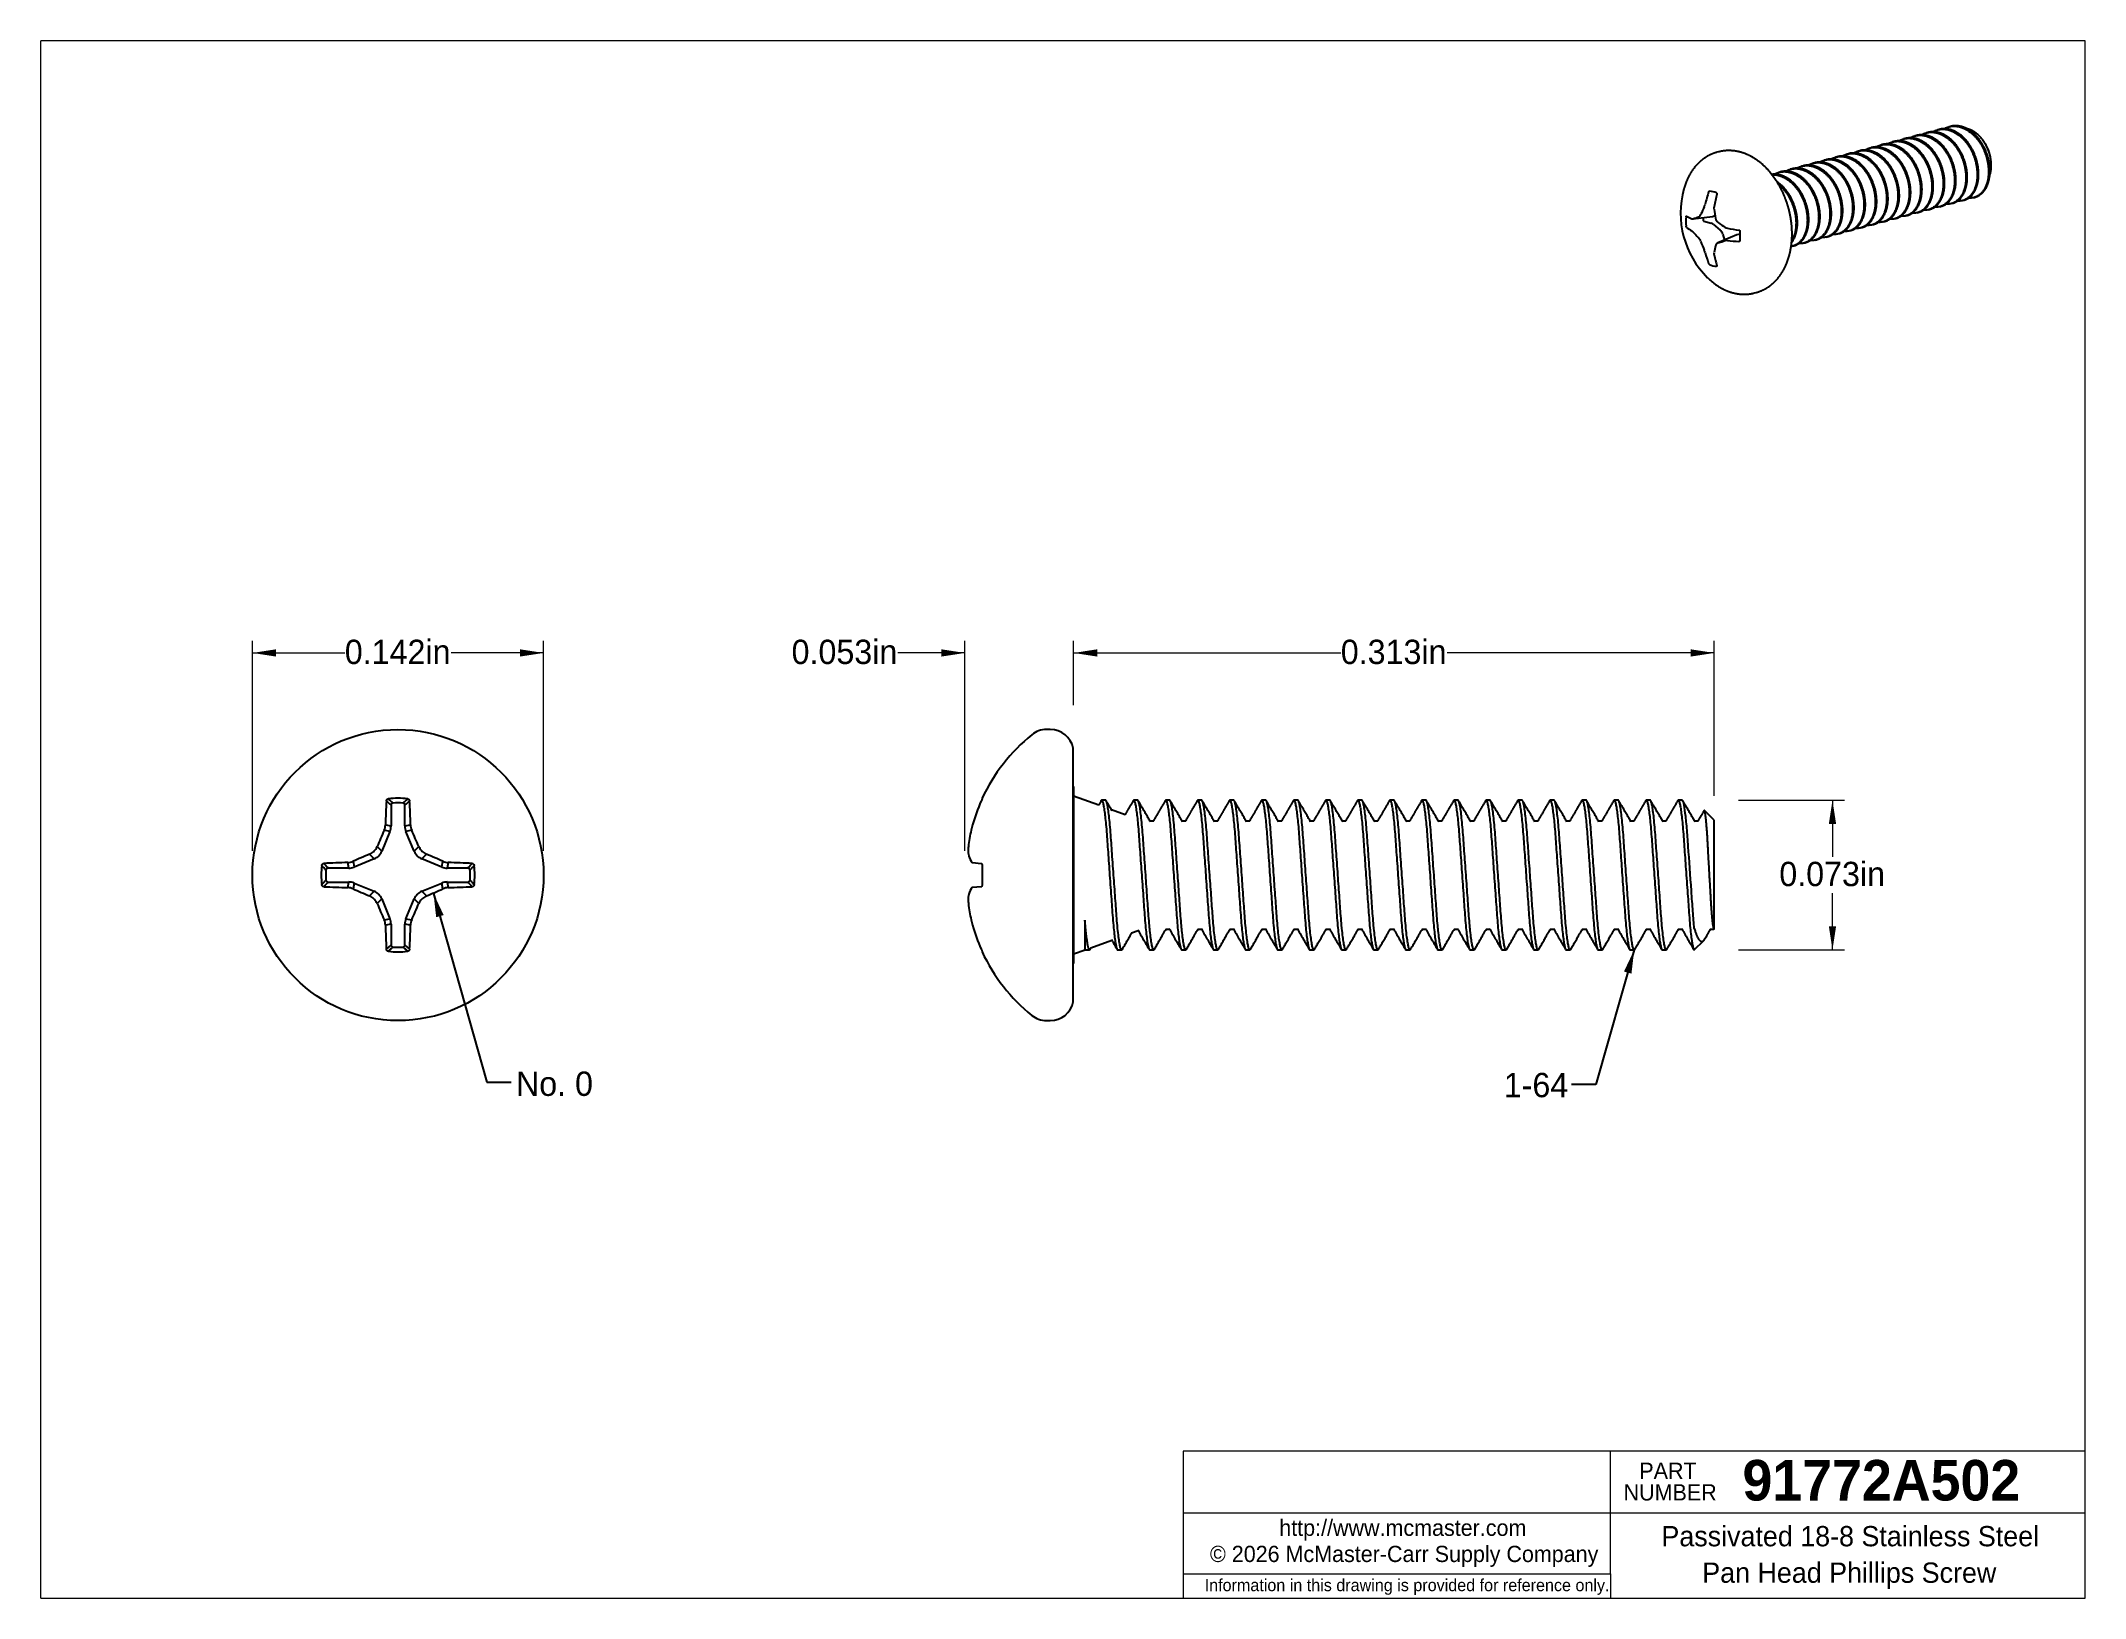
# Model space of a CAD drawing. Header units: inches. Extents: x 0.024 to 1.021, y 0.024 to 0.783.
import ezdxf

# ---------------------------------------------------------------- set-up
doc = ezdxf.new("R2010")
doc.units = ezdxf.units.IN
doc.header["$LTSCALE"] = 0.09496
doc.header["$MEASUREMENT"] = 0
doc.linetypes.add('SLD-Solid', pattern=[0])
doc.styles.add('SLDTEXTSTYLE0', font='ARIAL.TTF', dxfattribs={"width": 0.948})
doc.styles.add('SLDTEXTSTYLE1', font='ARIALBD.TTF', dxfattribs={"width": 0.948})
doc.styles.get("Standard").update_dxf_attribs({"font": 'ARIAL.TTF'})
doc.dimstyles.new('SLDDIMSTYLE0', dxfattribs={"dimtxt": 0.011522, "dimasz": 0.011522, "dimexe": 0, "dimexo": 0.0625, "dimgap": 0.002881, "dimtad": 0, "dimtih": 1, "dimtoh": 1, "dimdec": 3, "dimrnd": 1e-09, "dimdsep": 46, "dimtxsty": 'SLDTEXTSTYLE0', "dimsah": 1, "dimcen": 0.09, "dimadec": 0, "dimazin": 2, "dimtfac": 1, "dimtdec": 3, "dimtofl": 0, "dimtmove": 0, "dimatfit": 3, "dimfxl": 1, "dimfrac": 2, "dimtolj": 1, "dimtzin": 12, "dimarcsym": 0})
doc.dimstyles.new('SLDDIMSTYLE1', dxfattribs={"dimtxt": 0.011522, "dimasz": 0.011522, "dimexe": 0, "dimexo": 0.0625, "dimgap": 0.002881, "dimtad": 0, "dimtih": 1, "dimtoh": 1, "dimdec": 3, "dimrnd": 1e-09, "dimdsep": 46, "dimtxsty": 'SLDTEXTSTYLE0', "dimsah": 1, "dimcen": 0.09, "dimadec": 0, "dimazin": 2, "dimtfac": 1, "dimtdec": 3, "dimtmove": 0, "dimatfit": 0, "dimfxl": 1, "dimfrac": 2, "dimtolj": 1, "dimtzin": 12, "dimarcsym": 0})
doc.dimstyles.new('SLDDIMSTYLE2', dxfattribs={"dimtxt": 0.18, "dimasz": 0.011522, "dimexe": 0, "dimexo": 0.0625, "dimgap": 0, "dimtad": 0, "dimtih": 1, "dimtoh": 1, "dimdec": 0, "dimrnd": 1e-09, "dimzin": 0, "dimdsep": 46, "dimtxsty": 'STANDARD', "dimsah": 1, "dimcen": 0.09, "dimadec": 0, "dimazin": 0, "dimtfac": 0.011522, "dimtdec": 0, "dimtofl": 0, "dimtmove": 0, "dimatfit": 3, "dimfxl": 1, "dimfrac": 2, "dimtolj": 1, "dimtzin": 0, "dimarcsym": 0})

msp = doc.modelspace()

# ---------------------------------------------------------------- texts
at = {"color": 7, "linetype": 'Continuous', "lineweight": 0}
for s, insert, char_height, attachment_point, style in [('No. 0', (0.25546, 0.28062), 0.01187, 1, 'SLDTEXTSTYLE0'), ('1-64', (0.73725, 0.27997), 0.01187, 1, 'SLDTEXTSTYLE0'), ('91772A502', (0.92143, 0.09114), 0.019783, 2, 'SLDTEXTSTYLE1'), ('Passivated 18-8 Stainless Steel', (0.90627, 0.05891), 0.0098917, 2, 'SLDTEXTSTYLE0'), ('© 2026 McMaster-Carr Supply Company', (0.68869, 0.04926), 0.0079133, 2, 'SLDTEXTSTYLE0'), ('Pan Head Phillips Screw', (0.90579, 0.04111), 0.0098917, 2, 'SLDTEXTSTYLE0')]:
    msp.add_mtext(s, dxfattribs=dict(at, insert=insert, char_height=char_height, attachment_point=attachment_point, style=style))

# ---------------------------------------------------------------- blocks, each defined once
blk = doc.blocks.new('SW_NOTE_0_2')
at = {"color": 0, "linetype": 'SLD-Solid', "lineweight": 18, "insert": (0.10219, 0.00765), "char_height": 0.005935, "attachment_point": 2, "style": 'SLDTEXTSTYLE0'}
blk.add_mtext('Information in this drawing is provided for reference only.', dxfattribs=at)
blk = doc.blocks.new('Shortened Dimensions Statement')
at = {"color": 7, "linetype": 'SLD-Solid', "lineweight": 18}
blk.add_blockref('SW_NOTE_0_2', (-0.09727, -0.00453), dxfattribs=at)
blk = doc.blocks.new('SW_NOTE_0_3')
at = {"color": 0, "linetype": 'SLD-Solid', "lineweight": 18, "insert": (0.06318, 0.0102), "char_height": 0.0079133, "attachment_point": 2, "style": 'SLDTEXTSTYLE0'}
blk.add_mtext('http://www.mcmaster.com', dxfattribs=at)
blk = doc.blocks.new('Internet')
at = {"color": 7, "linetype": 'SLD-Solid', "lineweight": 18}
blk.add_blockref('SW_NOTE_0_3', (-0.05916, -0.00058), dxfattribs=at)
blk = doc.blocks.new('SW_NOTE_0')
at = {"color": 0, "linetype": 'SLD-Solid', "lineweight": 18, "insert": (0.02362, 0.0102), "char_height": 0.007913, "attachment_point": 2, "style": 'SLDTEXTSTYLE0'}
blk.add_mtext('NUMBER', dxfattribs=at)
blk = doc.blocks.new('SW_NOTE_0_1')
at = {"color": 0, "linetype": 'SLD-Solid', "lineweight": 18, "insert": (0.01434, 0.0102), "char_height": 0.007913, "attachment_point": 2, "style": 'SLDTEXTSTYLE0'}
blk.add_mtext('PART', dxfattribs=at)
blk = doc.blocks.new('Part Number Tag')
at = {"color": 7, "linetype": 'SLD-Solid', "lineweight": 18}
for name, p in [('SW_NOTE_0_1', (-0.01421, 0.00037)), ('SW_NOTE_0', (-0.02244, -0.01017))]:
    blk.add_blockref(name, p, dxfattribs=at)
blk = doc.blocks.new('_D')
at = {"color": 7, "linetype": 'SLD-Solid', "lineweight": 0}
for p, q in [((0.52746, 0.45934), (0.52746, 0.49077)), ((0.83996, 0.41508), (0.83996, 0.49077)), ((0.52746, 0.48483), (0.65777, 0.48483)), ((0.83996, 0.48483), (0.70965, 0.48483))]:
    blk.add_line(p, q, dxfattribs=at)
at = {"color": 7, "linetype": 'SLD-Solid', "lineweight": 18}
for points in [[(0.52746, 0.48483), (0.53898, 0.48306), (0.53898, 0.48661)], [(0.83996, 0.48483), (0.82844, 0.48661), (0.82844, 0.48306)]]:
    blk.add_solid(points, dxfattribs=at)
at = {"color": 7, "linetype": 'SLD-Solid', "lineweight": 18, "insert": (0.65777, 0.49129), "char_height": 0.01187, "attachment_point": 1, "style": 'SLDTEXTSTYLE0'}
blk.add_mtext('0.313in', dxfattribs=at)
blk = doc.blocks.new('_D_1')
at = {"color": 7, "linetype": 'SLD-Solid', "lineweight": 0}
for p, q in [((0.85183, 0.41297), (0.90353, 0.41297)), ((0.8976, 0.41297), (0.8976, 0.38534)), ((0.8976, 0.33997), (0.8976, 0.36764)), ((0.85183, 0.33997), (0.90353, 0.33997))]:
    blk.add_line(p, q, dxfattribs=at)
at = {"color": 7, "linetype": 'SLD-Solid', "lineweight": 18}
for points in [[(0.8976, 0.41297), (0.89582, 0.40145), (0.89937, 0.40145)], [(0.8976, 0.33997), (0.89937, 0.35149), (0.89582, 0.35149)]]:
    blk.add_solid(points, dxfattribs=at)
at = {"color": 7, "linetype": 'SLD-Solid', "lineweight": 18, "insert": (0.87166, 0.38294), "char_height": 0.01187, "attachment_point": 1, "style": 'SLDTEXTSTYLE0'}
blk.add_mtext('0.073in', dxfattribs=at)
blk = doc.blocks.new('_D_2')
at = {"color": 7, "linetype": 'SLD-Solid', "lineweight": 0}
for p, q in [((0.47446, 0.38834), (0.47446, 0.49077)), ((0.52746, 0.45934), (0.52746, 0.49077)), ((0.47446, 0.48483), (0.44178, 0.48483)), ((0.52746, 0.48483), (0.54962, 0.48483))]:
    blk.add_line(p, q, dxfattribs=at)
at = {"color": 7, "linetype": 'SLD-Solid', "lineweight": 18}
for points in [[(0.47446, 0.48483), (0.46294, 0.48661), (0.46294, 0.48306)], [(0.52746, 0.48483), (0.53898, 0.48306), (0.53898, 0.48661)]]:
    blk.add_solid(points, dxfattribs=at)
at = {"color": 7, "linetype": 'SLD-Solid', "lineweight": 18, "insert": (0.3899, 0.49129), "char_height": 0.01187, "attachment_point": 1, "style": 'SLDTEXTSTYLE0'}
blk.add_mtext('0.053in', dxfattribs=at)
blk = doc.blocks.new('_D_3')
at = {"color": 7, "linetype": 'SLD-Solid', "lineweight": 0}
for p, q in [((0.12692, 0.38834), (0.12692, 0.49077)), ((0.26892, 0.38834), (0.26892, 0.49077)), ((0.12692, 0.48483), (0.17198, 0.48483)), ((0.26892, 0.48483), (0.22386, 0.48483))]:
    blk.add_line(p, q, dxfattribs=at)
at = {"color": 7, "linetype": 'SLD-Solid', "lineweight": 18}
for points in [[(0.12692, 0.48483), (0.13844, 0.48306), (0.13844, 0.48661)], [(0.26892, 0.48483), (0.2574, 0.48661), (0.2574, 0.48306)]]:
    blk.add_solid(points, dxfattribs=at)
at = {"color": 7, "linetype": 'SLD-Solid', "lineweight": 18, "insert": (0.17198, 0.49129), "char_height": 0.01187, "attachment_point": 1, "style": 'SLDTEXTSTYLE0'}
blk.add_mtext('0.142in', dxfattribs=at)

# ---------------------------------------------------------------- dimensions: what is measured, and where the dimension line sits
at = {"color": 7, "linetype": 'SLD-Solid', "lineweight": 18}
for base, p1, p2, dimstyle, picture, middle in [((0.26892, 0.48483), (0.12692, 0.37647), (0.26892, 0.37647), 'SLDDIMSTYLE0', '_D_3', (0.19792, 0.48483)), ((0.52746, 0.48483), (0.47446, 0.37647), (0.52746, 0.44747), 'SLDDIMSTYLE1', '_D_2', (0.41584, 0.48483)), ((0.8399577051, 0.4848349609), (0.5274577051, 0.4474708086), (0.8399577051, 0.4032051836), 'SLDDIMSTYLE0', '_D', (0.683712, 0.4848349609))]:
    dim = msp.add_linear_dim(base=base, p1=p1, p2=p2, dimstyle=dimstyle, dxfattribs=at)
    dim.commit()
    dim.dimension.update_dxf_attribs({"geometry": picture, "text_midpoint": middle, "dimtype": 160})
dim = msp.add_linear_dim(base=(0.8976, 0.33997), p1=(0.83996, 0.41297), p2=(0.83996, 0.33997), angle=90, dimstyle='SLDDIMSTYLE0', dxfattribs=at)
dim.commit()
dim.dimension.update_dxf_attribs({"geometry": '_D_1', "text_midpoint": (0.8976, 0.37649), "dimtype": 160})

# ---------------------------------------------------------------- linework, layer by layer
at = {"color": 7, "linetype": 'SLD-Solid', "lineweight": 18}
for p, q in [((0.02374, 0.02374), (0.02374, 0.78342)), ((1.02082, 0.78342), (0.02374, 0.78342)), ((1.02082, 0.02374), (1.02082, 0.78342)), ((1.02082, 0.09546), (0.58091, 0.09546)), ((0.58091, 0.09546), (0.58091, 0.02374)), ((0.78936, 0.06528), (0.78936, 0.09546)), ((0.58091, 0.06528), (1.02082, 0.06528)), ((0.78936, 0.03561), (0.78936, 0.06528)), ((0.58091, 0.03561), (0.78936, 0.03561)), ((0.78936, 0.03561), (0.78936, 0.02374)), ((0.02374, 0.02374), (1.02082, 0.02374))]:
    msp.add_line(p, q, dxfattribs=at)
at = {"color": 7, "linetype": 'SLD-Solid', "lineweight": 25}
for p, q in [((0.944, 0.73872), (0.94331, 0.73853)), ((0.94952, 0.7402), (0.94883, 0.74001)), ((0.95504, 0.74168), (0.95435, 0.74149)), ((0.84193, 0.72923), (0.84126, 0.72905)), ((0.90533, 0.72836), (0.90464, 0.72817)), ((0.91085, 0.72984), (0.91016, 0.72965)), ((0.91638, 0.73132), (0.91569, 0.73113)), ((0.9219, 0.7328), (0.92121, 0.73261)), ((0.92742, 0.73428), (0.92673, 0.73409)), ((0.93295, 0.73576), (0.93226, 0.73557)), ((0.93847, 0.73724), (0.93778, 0.73705)), ((0.97253, 0.73254), (0.9722, 0.73311)), ((0.87218, 0.71948), (0.87149, 0.71929)), ((0.87771, 0.72096), (0.87702, 0.72077)), ((0.88323, 0.72244), (0.88254, 0.72225)), ((0.88876, 0.72392), (0.88807, 0.72373)), ((0.89428, 0.7254), (0.89359, 0.72521)), ((0.8998, 0.72688), (0.89911, 0.72669)), ((0.97507, 0.72264), (0.97507, 0.72308)), ((0.82509, 0.71116), (0.82508, 0.71114)), ((0.84037, 0.69801), (0.8394, 0.69772)), ((0.93342, 0.6981), (0.93411, 0.69828)), ((0.93894, 0.69958), (0.93963, 0.69976)), ((0.94446, 0.70106), (0.94516, 0.70124)), ((0.94999, 0.70254), (0.95068, 0.70272)), ((0.95551, 0.70402), (0.9562, 0.7042)), ((0.96104, 0.7055), (0.96173, 0.70568)), ((0.96656, 0.70698), (0.96688, 0.70706)), ((0.82952, 0.69655), (0.83913, 0.69767)), ((0.83488, 0.69542), (0.83847, 0.69446)), ((0.8394, 0.69396), (0.84282, 0.69111)), ((0.85087, 0.68884), (0.84171, 0.68486)), ((0.84414, 0.68897), (0.8449, 0.68625)), ((0.85105, 0.6889), (0.85257, 0.68935)), ((0.90027, 0.68922), (0.90096, 0.6894)), ((0.9058, 0.6907), (0.90649, 0.69088)), ((0.91132, 0.69218), (0.91201, 0.69236)), ((0.91684, 0.69366), (0.91754, 0.69384)), ((0.92237, 0.69514), (0.92306, 0.69532)), ((0.92789, 0.69662), (0.92858, 0.6968)), ((0.87818, 0.6833), (0.87887, 0.68348)), ((0.8837, 0.68478), (0.88439, 0.68496)), ((0.88922, 0.68626), (0.88992, 0.68644)), ((0.89475, 0.68774), (0.89544, 0.68792)), ((0.83667, 0.6679), (0.83669, 0.66788)), ((0.85964, 0.66047), (0.8603, 0.66065)), ((0.5161, 0.44747), (0.51421, 0.44747)), ((0.52723, 0.31459), (0.52723, 0.43835)), ((0.52746, 0.4196), (0.52723, 0.41982)), ((0.52746, 0.4196), (0.52746, 0.33335)), ((0.19453, 0.41057), (0.19453, 0.40043)), ((0.2013, 0.40043), (0.2013, 0.41057)), ((0.48281, 0.41393), (0.48281, 0.41363)), ((0.53971, 0.41051), (0.52746, 0.41497)), ((0.54308, 0.41297), (0.54113, 0.41297)), ((0.55871, 0.41297), (0.55675, 0.41297)), ((0.57433, 0.41297), (0.57238, 0.41297)), ((0.58996, 0.41297), (0.588, 0.41297)), ((0.60558, 0.41297), (0.60363, 0.41297)), ((0.62121, 0.41297), (0.61925, 0.41297)), ((0.63683, 0.41297), (0.63488, 0.41297)), ((0.65246, 0.41297), (0.6505, 0.41297)), ((0.66808, 0.41297), (0.66613, 0.41297)), ((0.68371, 0.41297), (0.68175, 0.41297)), ((0.69933, 0.41297), (0.69738, 0.41297)), ((0.71496, 0.41297), (0.713, 0.41297)), ((0.73058, 0.41297), (0.72863, 0.41297)), ((0.74621, 0.41297), (0.74425, 0.41297)), ((0.76183, 0.41297), (0.75988, 0.41297)), ((0.77746, 0.41297), (0.7755, 0.41297)), ((0.79308, 0.41297), (0.79113, 0.41297)), ((0.80871, 0.41297), (0.80675, 0.41297)), ((0.82433, 0.41297), (0.82238, 0.41297)), ((0.19179, 0.40097), (0.19453, 0.40043)), ((0.2013, 0.40043), (0.20405, 0.40097)), ((0.55262, 0.40581), (0.54596, 0.40824)), ((0.56652, 0.40282), (0.56475, 0.40282)), ((0.58214, 0.40282), (0.58037, 0.40282)), ((0.59777, 0.40282), (0.596, 0.40282)), ((0.61339, 0.40282), (0.61162, 0.40282)), ((0.62902, 0.40282), (0.62725, 0.40282)), ((0.64464, 0.40282), (0.64287, 0.40282)), ((0.66027, 0.40282), (0.6585, 0.40282)), ((0.67589, 0.40282), (0.67412, 0.40282)), ((0.69152, 0.40282), (0.68975, 0.40282)), ((0.70714, 0.40282), (0.70537, 0.40282)), ((0.72277, 0.40282), (0.721, 0.40282)), ((0.73839, 0.40282), (0.73662, 0.40282)), ((0.75402, 0.40282), (0.75225, 0.40282)), ((0.76964, 0.40282), (0.76787, 0.40282)), ((0.78527, 0.40282), (0.7835, 0.40282)), ((0.80089, 0.40282), (0.79912, 0.40282)), ((0.81652, 0.40282), (0.81475, 0.40282)), ((0.83214, 0.40282), (0.83037, 0.40282)), ((0.83996, 0.40321), (0.83515, 0.40802)), ((0.83996, 0.34986), (0.83996, 0.40321)), ((0.18773, 0.39037), (0.19, 0.38811)), ((0.19401, 0.3978), (0.19, 0.38811)), ((0.19401, 0.3978), (0.1912, 0.39836)), ((0.20464, 0.39836), (0.20182, 0.3978)), ((0.20584, 0.38811), (0.20182, 0.3978)), ((0.20584, 0.38811), (0.2081, 0.39037)), ((0.17396, 0.37986), (0.16382, 0.37986)), ((0.17396, 0.37986), (0.17341, 0.3826)), ((0.17603, 0.38319), (0.17659, 0.38038)), ((0.18628, 0.38439), (0.17659, 0.38038)), ((0.18628, 0.38439), (0.18402, 0.38665)), ((0.21182, 0.38665), (0.20955, 0.38439)), ((0.21925, 0.38038), (0.20955, 0.38439)), ((0.21925, 0.38038), (0.21981, 0.38319)), ((0.22242, 0.3826), (0.22188, 0.37986)), ((0.23201, 0.37986), (0.22188, 0.37986)), ((0.47815, 0.3826), (0.48242, 0.38215)), ((0.48281, 0.38121), (0.48281, 0.37173)), ((0.16382, 0.37309), (0.17396, 0.37309)), ((0.17341, 0.37034), (0.17396, 0.37309)), ((0.17659, 0.37256), (0.17603, 0.36975)), ((0.17659, 0.37256), (0.18628, 0.36855)), ((0.20955, 0.36855), (0.21925, 0.37256)), ((0.21981, 0.36975), (0.21925, 0.37256)), ((0.22188, 0.37309), (0.22242, 0.37034)), ((0.22188, 0.37309), (0.23201, 0.37309)), ((0.48242, 0.37079), (0.47815, 0.37034)), ((0.18402, 0.36629), (0.18628, 0.36855)), ((0.19, 0.36483), (0.18773, 0.36257)), ((0.19, 0.36483), (0.19401, 0.35514)), ((0.20182, 0.35514), (0.20584, 0.36483)), ((0.2081, 0.36257), (0.20584, 0.36483)), ((0.20955, 0.36855), (0.21182, 0.36629)), ((0.1912, 0.35458), (0.19401, 0.35514)), ((0.19453, 0.35251), (0.19179, 0.35197)), ((0.19453, 0.35251), (0.19453, 0.34237)), ((0.20405, 0.35197), (0.2013, 0.35251)), ((0.2013, 0.34237), (0.2013, 0.35251)), ((0.20182, 0.35514), (0.20464, 0.35458)), ((0.53295, 0.35448), (0.53295, 0.34041)), ((0.55567, 0.34824), (0.55893, 0.34943)), ((0.57238, 0.35012), (0.57415, 0.35012)), ((0.588, 0.35012), (0.58978, 0.35012)), ((0.60363, 0.35012), (0.6054, 0.35012)), ((0.61925, 0.35012), (0.62103, 0.35012)), ((0.63488, 0.35012), (0.63665, 0.35012)), ((0.6505, 0.35012), (0.65228, 0.35012)), ((0.66613, 0.35012), (0.6679, 0.35012)), ((0.68175, 0.35012), (0.68353, 0.35012)), ((0.69738, 0.35012), (0.69915, 0.35012)), ((0.713, 0.35012), (0.71478, 0.35012)), ((0.72863, 0.35012), (0.7304, 0.35012)), ((0.74425, 0.35012), (0.74603, 0.35012)), ((0.75988, 0.35012), (0.76165, 0.35012)), ((0.7755, 0.35012), (0.77728, 0.35012)), ((0.79113, 0.35012), (0.7929, 0.35012)), ((0.80675, 0.35012), (0.80853, 0.35012)), ((0.82238, 0.35012), (0.82415, 0.35012)), ((0.838, 0.35012), (0.83978, 0.35012)), ((0.83959, 0.35045), (0.83986, 0.34997)), ((0.48281, 0.33931), (0.48281, 0.33901)), ((0.52746, 0.33797), (0.53317, 0.34005)), ((0.53332, 0.33997), (0.53527, 0.33997)), ((0.53589, 0.34104), (0.54604, 0.34474)), ((0.54894, 0.33997), (0.5509, 0.33997)), ((0.56457, 0.33997), (0.56652, 0.33997)), ((0.58019, 0.33997), (0.58215, 0.33997)), ((0.59582, 0.33997), (0.59777, 0.33997)), ((0.61144, 0.33997), (0.6134, 0.33997)), ((0.62707, 0.33997), (0.62902, 0.33997)), ((0.64269, 0.33997), (0.64465, 0.33997)), ((0.65832, 0.33997), (0.66027, 0.33997)), ((0.67394, 0.33997), (0.6759, 0.33997)), ((0.68957, 0.33997), (0.69152, 0.33997)), ((0.70519, 0.33997), (0.70715, 0.33997)), ((0.72082, 0.33997), (0.72277, 0.33997)), ((0.73644, 0.33997), (0.7384, 0.33997)), ((0.75207, 0.33997), (0.75402, 0.33997)), ((0.76769, 0.33997), (0.76965, 0.33997)), ((0.78332, 0.33997), (0.78527, 0.33997)), ((0.79894, 0.33997), (0.8009, 0.33997)), ((0.81457, 0.33997), (0.81652, 0.33997)), ((0.83019, 0.33997), (0.83482, 0.3446)), ((0.52723, 0.33312), (0.52746, 0.33335)), ((0.51421, 0.30547), (0.5161, 0.30547))]:
    msp.add_line(p, q, dxfattribs=at)
at = {"color": 7, "linetype": 'SLD-Solid', "lineweight": 25, "flags": 128}
for points in [[(0.54087, 0.41274), (0.54087, 0.41275), (0.54096, 0.41287), (0.54105, 0.41295), (0.54113, 0.41297), (0.54122, 0.41294), (0.54131, 0.41286), (0.54141, 0.41271), (0.54151, 0.41251), (0.54161, 0.41224), (0.54171, 0.41191), (0.54181, 0.41154), (0.5419, 0.41112), (0.542, 0.41064), (0.54211, 0.41011), (0.54221, 0.40953), (0.54231, 0.40889), (0.54241, 0.4082), (0.54252, 0.40746), (0.54262, 0.40667), (0.54272, 0.40584), (0.54282, 0.40498), (0.54292, 0.40408), (0.54302, 0.40314), (0.54312, 0.40216), (0.54322, 0.40107), (0.54332, 0.39995), (0.54342, 0.3988), (0.54352, 0.39762), (0.54361, 0.39641), (0.5437, 0.39519), (0.54378, 0.39401), (0.54387, 0.39281), (0.54396, 0.39157), (0.54405, 0.39029), (0.54414, 0.38899), (0.54424, 0.38766), (0.54433, 0.3863), (0.54443, 0.38493), (0.54453, 0.38353), (0.54463, 0.38212), (0.54473, 0.38072), (0.54483, 0.37931), (0.54493, 0.37789), (0.54504, 0.37647), (0.54515, 0.37494), (0.54525, 0.37341), (0.54536, 0.37189), (0.54547, 0.37038), (0.54558, 0.36889), (0.54568, 0.36741), (0.54578, 0.36605), (0.54588, 0.3647), (0.54597, 0.36338), (0.54606, 0.36209), (0.54615, 0.36083), (0.54625, 0.35947), (0.54634, 0.35814), (0.54644, 0.35685), (0.54654, 0.35558), (0.54664, 0.35433), (0.54674, 0.35311), (0.54685, 0.35193), (0.54695, 0.35078), (0.54705, 0.34977), (0.54716, 0.34881), (0.54726, 0.34788), (0.54736, 0.34699), (0.54747, 0.34615), (0.54757, 0.34538), (0.54767, 0.34465), (0.54777, 0.34397), (0.54788, 0.34334), (0.54798, 0.34275), (0.54808, 0.34222), (0.54818, 0.34174), (0.54829, 0.34132), (0.54838, 0.34096), (0.54848, 0.34066), (0.54858, 0.34041), (0.54867, 0.34022), (0.54876, 0.34008), (0.54885, 0.34), (0.54894, 0.33997), (0.54894, 0.33997)], [(0.55116, 0.3402), (0.55115, 0.34019), (0.55106, 0.34007), (0.55098, 0.34), (0.5509, 0.33997), (0.55081, 0.34), (0.55072, 0.34008), (0.55062, 0.34022), (0.55053, 0.34042), (0.55043, 0.34068), (0.55033, 0.34099), (0.55023, 0.34135), (0.55013, 0.34176), (0.55004, 0.34222), (0.54994, 0.34273), (0.54984, 0.3433), (0.54972, 0.34399), (0.54961, 0.34474), (0.5495, 0.34555), (0.54938, 0.34642), (0.54927, 0.34735), (0.54916, 0.34833), (0.54905, 0.34936), (0.54894, 0.35043), (0.54891, 0.35078), (0.5488, 0.35187), (0.5487, 0.35299), (0.54861, 0.35414), (0.54851, 0.35533), (0.54842, 0.35653), (0.54832, 0.35775), (0.54824, 0.35893), (0.54815, 0.36014), (0.54807, 0.36138), (0.54798, 0.36265), (0.54788, 0.36395), (0.54779, 0.36528), (0.54769, 0.36664), (0.54759, 0.36802), (0.54749, 0.36941), (0.54739, 0.37082), (0.54729, 0.37223), (0.54719, 0.37363), (0.54709, 0.37505), (0.54699, 0.37647), (0.54688, 0.378), (0.54677, 0.37953), (0.54666, 0.38105), (0.54655, 0.38256), (0.54645, 0.38405), (0.54634, 0.38553), (0.54625, 0.3869), (0.54615, 0.38824), (0.54606, 0.38956), (0.54596, 0.39085), (0.54587, 0.39211), (0.54578, 0.39348), (0.54568, 0.3948), (0.54559, 0.39609), (0.54549, 0.39737), (0.54539, 0.39861), (0.54528, 0.39983), (0.54518, 0.40102), (0.54507, 0.40216), (0.54497, 0.40321), (0.54486, 0.40422), (0.54475, 0.40519), (0.54464, 0.4061), (0.54454, 0.40697), (0.54443, 0.40779), (0.54432, 0.40851), (0.54422, 0.40917), (0.54412, 0.40979), (0.54402, 0.41035), (0.54391, 0.41086), (0.54381, 0.41131), (0.54372, 0.41171), (0.54362, 0.41205), (0.54352, 0.41234), (0.54343, 0.41257), (0.54334, 0.41275), (0.54325, 0.41287), (0.54317, 0.41295), (0.54308, 0.41297), (0.54308, 0.41297)], [(0.55649, 0.41274), (0.5565, 0.41275), (0.55659, 0.41287), (0.55667, 0.41295), (0.55675, 0.41297), (0.55684, 0.41294), (0.55694, 0.41286), (0.55703, 0.41271), (0.55713, 0.41251), (0.55723, 0.41224), (0.55733, 0.41191), (0.55743, 0.41154), (0.55753, 0.41112), (0.55763, 0.41064), (0.55773, 0.41011), (0.55783, 0.40953), (0.55794, 0.40889), (0.55804, 0.4082), (0.55814, 0.40746), (0.55825, 0.40667), (0.55835, 0.40584), (0.55845, 0.40498), (0.55855, 0.40408), (0.55865, 0.40314), (0.55874, 0.40216), (0.55884, 0.40107), (0.55895, 0.39995), (0.55904, 0.3988), (0.55914, 0.39762), (0.55923, 0.39641), (0.55933, 0.39519), (0.55941, 0.39401), (0.5595, 0.39281), (0.55958, 0.39157), (0.55967, 0.39029), (0.55977, 0.38899), (0.55986, 0.38766), (0.55996, 0.3863), (0.56006, 0.38493), (0.56016, 0.38353), (0.56026, 0.38212), (0.56036, 0.38072), (0.56046, 0.37931), (0.56056, 0.37789), (0.56066, 0.37647), (0.56077, 0.37494), (0.56088, 0.37341), (0.56099, 0.37189), (0.5611, 0.37038), (0.5612, 0.36889), (0.56131, 0.36741), (0.5614, 0.36605), (0.5615, 0.3647), (0.56159, 0.36338), (0.56169, 0.36209), (0.56178, 0.36083), (0.56187, 0.35947), (0.56197, 0.35814), (0.56206, 0.35685), (0.56216, 0.35558), (0.56226, 0.35433), (0.56237, 0.35311), (0.56247, 0.35193), (0.56258, 0.35078), (0.56268, 0.34977), (0.56278, 0.34881), (0.56288, 0.34788), (0.56299, 0.34699), (0.56309, 0.34615), (0.56319, 0.34538), (0.5633, 0.34465), (0.5634, 0.34397), (0.5635, 0.34334), (0.5636, 0.34275), (0.56371, 0.34222), (0.56381, 0.34174), (0.56391, 0.34132), (0.56401, 0.34096), (0.56411, 0.34066), (0.5642, 0.34041), (0.5643, 0.34022), (0.56439, 0.34008), (0.56448, 0.34), (0.56457, 0.33997), (0.56457, 0.33997)], [(0.56678, 0.3402), (0.56678, 0.34019), (0.56669, 0.34007), (0.5666, 0.34), (0.56652, 0.33997), (0.56643, 0.34), (0.56634, 0.34008), (0.56625, 0.34022), (0.56615, 0.34042), (0.56605, 0.34068), (0.56595, 0.34099), (0.56586, 0.34135), (0.56576, 0.34176), (0.56566, 0.34222), (0.56556, 0.34273), (0.56546, 0.3433), (0.56535, 0.34399), (0.56524, 0.34474), (0.56512, 0.34555), (0.56501, 0.34642), (0.5649, 0.34735), (0.56479, 0.34833), (0.56468, 0.34936), (0.56457, 0.35043), (0.56453, 0.35078), (0.56443, 0.35187), (0.56433, 0.35299), (0.56423, 0.35414), (0.56413, 0.35533), (0.56404, 0.35653), (0.56395, 0.35775), (0.56387, 0.35893), (0.56378, 0.36014), (0.56369, 0.36138), (0.5636, 0.36265), (0.56351, 0.36395), (0.56341, 0.36528), (0.56332, 0.36664), (0.56322, 0.36802), (0.56312, 0.36941), (0.56302, 0.37082), (0.56292, 0.37223), (0.56282, 0.37363), (0.56272, 0.37505), (0.56261, 0.37647), (0.5625, 0.378), (0.5624, 0.37953), (0.56229, 0.38105), (0.56218, 0.38256), (0.56207, 0.38405), (0.56197, 0.38553), (0.56187, 0.3869), (0.56177, 0.38824), (0.56168, 0.38956), (0.56159, 0.39085), (0.5615, 0.39211), (0.5614, 0.39348), (0.56131, 0.3948), (0.56121, 0.39609), (0.56111, 0.39737), (0.56101, 0.39861), (0.56091, 0.39983), (0.5608, 0.40102), (0.5607, 0.40216), (0.56059, 0.40321), (0.56048, 0.40422), (0.56038, 0.40519), (0.56027, 0.4061), (0.56016, 0.40697), (0.56005, 0.40779), (0.55995, 0.40851), (0.55984, 0.40917), (0.55974, 0.40979), (0.55964, 0.41035), (0.55954, 0.41086), (0.55944, 0.41131), (0.55934, 0.41171), (0.55924, 0.41205), (0.55915, 0.41234), (0.55905, 0.41257), (0.55896, 0.41275), (0.55888, 0.41287), (0.55879, 0.41295), (0.55871, 0.41297), (0.55871, 0.41297)], [(0.57212, 0.41274), (0.57212, 0.41275), (0.57221, 0.41287), (0.5723, 0.41295), (0.57238, 0.41297), (0.57247, 0.41294), (0.57256, 0.41286), (0.57266, 0.41271), (0.57276, 0.41251), (0.57286, 0.41224), (0.57296, 0.41191), (0.57306, 0.41154), (0.57315, 0.41112), (0.57325, 0.41064), (0.57336, 0.41011), (0.57346, 0.40953), (0.57356, 0.40889), (0.57366, 0.4082), (0.57377, 0.40746), (0.57387, 0.40667), (0.57397, 0.40584), (0.57407, 0.40498), (0.57417, 0.40408), (0.57427, 0.40314), (0.57437, 0.40216), (0.57447, 0.40107), (0.57457, 0.39995), (0.57467, 0.3988), (0.57477, 0.39762), (0.57486, 0.39641), (0.57495, 0.39519), (0.57503, 0.39401), (0.57512, 0.39281), (0.57521, 0.39157), (0.5753, 0.39029), (0.57539, 0.38899), (0.57549, 0.38766), (0.57558, 0.3863), (0.57568, 0.38493), (0.57578, 0.38353), (0.57588, 0.38212), (0.57598, 0.38072), (0.57608, 0.37931), (0.57618, 0.37789), (0.57629, 0.37647), (0.5764, 0.37494), (0.5765, 0.37341), (0.57661, 0.37189), (0.57672, 0.37038), (0.57683, 0.36889), (0.57693, 0.36741), (0.57703, 0.36605), (0.57713, 0.3647), (0.57722, 0.36338), (0.57731, 0.36209), (0.5774, 0.36083), (0.5775, 0.35947), (0.57759, 0.35814), (0.57769, 0.35685), (0.57779, 0.35558), (0.57789, 0.35433), (0.57799, 0.35311), (0.5781, 0.35193), (0.5782, 0.35078), (0.5783, 0.34977), (0.57841, 0.34881), (0.57851, 0.34788), (0.57861, 0.34699), (0.57872, 0.34615), (0.57882, 0.34538), (0.57892, 0.34465), (0.57902, 0.34397), (0.57913, 0.34334), (0.57923, 0.34275), (0.57933, 0.34222), (0.57943, 0.34174), (0.57954, 0.34132), (0.57963, 0.34096), (0.57973, 0.34066), (0.57983, 0.34041), (0.57992, 0.34022), (0.58001, 0.34008), (0.5801, 0.34), (0.58019, 0.33997), (0.58019, 0.33997)], [(0.58241, 0.3402), (0.5824, 0.34019), (0.58231, 0.34007), (0.58223, 0.34), (0.58215, 0.33997), (0.58206, 0.34), (0.58197, 0.34008), (0.58187, 0.34022), (0.58178, 0.34042), (0.58168, 0.34068), (0.58158, 0.34099), (0.58148, 0.34135), (0.58138, 0.34176), (0.58129, 0.34222), (0.58119, 0.34273), (0.58109, 0.3433), (0.58097, 0.34399), (0.58086, 0.34474), (0.58075, 0.34555), (0.58063, 0.34642), (0.58052, 0.34735), (0.58041, 0.34833), (0.5803, 0.34936), (0.58019, 0.35043), (0.58016, 0.35078), (0.58005, 0.35187), (0.57995, 0.35299), (0.57986, 0.35414), (0.57976, 0.35533), (0.57967, 0.35653), (0.57957, 0.35775), (0.57949, 0.35893), (0.5794, 0.36014), (0.57932, 0.36138), (0.57923, 0.36265), (0.57913, 0.36395), (0.57904, 0.36528), (0.57894, 0.36664), (0.57884, 0.36802), (0.57874, 0.36941), (0.57864, 0.37082), (0.57854, 0.37223), (0.57844, 0.37363), (0.57834, 0.37505), (0.57824, 0.37647), (0.57813, 0.378), (0.57802, 0.37953), (0.57791, 0.38105), (0.5778, 0.38256), (0.5777, 0.38405), (0.57759, 0.38553), (0.5775, 0.3869), (0.5774, 0.38824), (0.57731, 0.38956), (0.57721, 0.39085), (0.57712, 0.39211), (0.57703, 0.39348), (0.57693, 0.3948), (0.57684, 0.39609), (0.57674, 0.39737), (0.57664, 0.39861), (0.57653, 0.39983), (0.57643, 0.40102), (0.57632, 0.40216), (0.57622, 0.40321), (0.57611, 0.40422), (0.576, 0.40519), (0.57589, 0.4061), (0.57579, 0.40697), (0.57568, 0.40779), (0.57557, 0.40851), (0.57547, 0.40917), (0.57537, 0.40979), (0.57527, 0.41035), (0.57516, 0.41086), (0.57506, 0.41131), (0.57497, 0.41171), (0.57487, 0.41205), (0.57477, 0.41234), (0.57468, 0.41257), (0.57459, 0.41275), (0.5745, 0.41287), (0.57442, 0.41295), (0.57433, 0.41297), (0.57433, 0.41297)], [(0.58774, 0.41274), (0.58775, 0.41275), (0.58784, 0.41287), (0.58792, 0.41295), (0.588, 0.41297), (0.58809, 0.41294), (0.58819, 0.41286), (0.58828, 0.41271), (0.58838, 0.41251), (0.58848, 0.41224), (0.58858, 0.41191), (0.58868, 0.41154), (0.58878, 0.41112), (0.58888, 0.41064), (0.58898, 0.41011), (0.58908, 0.40953), (0.58919, 0.40889), (0.58929, 0.4082), (0.58939, 0.40746), (0.5895, 0.40667), (0.5896, 0.40584), (0.5897, 0.40498), (0.5898, 0.40408), (0.5899, 0.40314), (0.58999, 0.40216), (0.59009, 0.40107), (0.5902, 0.39995), (0.59029, 0.3988), (0.59039, 0.39762), (0.59048, 0.39641), (0.59058, 0.39519), (0.59066, 0.39401), (0.59075, 0.39281), (0.59083, 0.39157), (0.59092, 0.39029), (0.59102, 0.38899), (0.59111, 0.38766), (0.59121, 0.3863), (0.59131, 0.38493), (0.59141, 0.38353), (0.59151, 0.38212), (0.59161, 0.38072), (0.59171, 0.37931), (0.59181, 0.37789), (0.59191, 0.37647), (0.59202, 0.37494), (0.59213, 0.37341), (0.59224, 0.37189), (0.59235, 0.37038), (0.59245, 0.36889), (0.59256, 0.36741), (0.59265, 0.36605), (0.59275, 0.3647), (0.59284, 0.36338), (0.59294, 0.36209), (0.59303, 0.36083), (0.59312, 0.35947), (0.59322, 0.35814), (0.59331, 0.35685), (0.59341, 0.35558), (0.59351, 0.35433), (0.59362, 0.35311), (0.59372, 0.35193), (0.59383, 0.35078), (0.59393, 0.34977), (0.59403, 0.34881), (0.59413, 0.34788), (0.59424, 0.34699), (0.59434, 0.34615), (0.59444, 0.34538), (0.59455, 0.34465), (0.59465, 0.34397), (0.59475, 0.34334), (0.59485, 0.34275), (0.59496, 0.34222), (0.59506, 0.34174), (0.59516, 0.34132), (0.59526, 0.34096), (0.59536, 0.34066), (0.59545, 0.34041), (0.59555, 0.34022), (0.59564, 0.34008), (0.59573, 0.34), (0.59582, 0.33997), (0.59582, 0.33997)], [(0.59803, 0.3402), (0.59803, 0.34019), (0.59794, 0.34007), (0.59785, 0.34), (0.59777, 0.33997), (0.59768, 0.34), (0.59759, 0.34008), (0.5975, 0.34022), (0.5974, 0.34042), (0.5973, 0.34068), (0.5972, 0.34099), (0.59711, 0.34135), (0.59701, 0.34176), (0.59691, 0.34222), (0.59681, 0.34273), (0.59671, 0.3433), (0.5966, 0.34399), (0.59649, 0.34474), (0.59637, 0.34555), (0.59626, 0.34642), (0.59615, 0.34735), (0.59604, 0.34833), (0.59593, 0.34936), (0.59582, 0.35043), (0.59578, 0.35078), (0.59568, 0.35187), (0.59558, 0.35299), (0.59548, 0.35414), (0.59538, 0.35533), (0.59529, 0.35653), (0.5952, 0.35775), (0.59512, 0.35893), (0.59503, 0.36014), (0.59494, 0.36138), (0.59485, 0.36265), (0.59476, 0.36395), (0.59466, 0.36528), (0.59457, 0.36664), (0.59447, 0.36802), (0.59437, 0.36941), (0.59427, 0.37082), (0.59417, 0.37223), (0.59407, 0.37363), (0.59397, 0.37505), (0.59386, 0.37647), (0.59375, 0.378), (0.59365, 0.37953), (0.59354, 0.38105), (0.59343, 0.38256), (0.59332, 0.38405), (0.59322, 0.38553), (0.59312, 0.3869), (0.59302, 0.38824), (0.59293, 0.38956), (0.59284, 0.39085), (0.59275, 0.39211), (0.59265, 0.39348), (0.59256, 0.3948), (0.59246, 0.39609), (0.59236, 0.39737), (0.59226, 0.39861), (0.59216, 0.39983), (0.59205, 0.40102), (0.59195, 0.40216), (0.59184, 0.40321), (0.59173, 0.40422), (0.59163, 0.40519), (0.59152, 0.4061), (0.59141, 0.40697), (0.5913, 0.40779), (0.5912, 0.40851), (0.59109, 0.40917), (0.59099, 0.40979), (0.59089, 0.41035), (0.59079, 0.41086), (0.59069, 0.41131), (0.59059, 0.41171), (0.59049, 0.41205), (0.5904, 0.41234), (0.5903, 0.41257), (0.59021, 0.41275), (0.59013, 0.41287), (0.59004, 0.41295), (0.58996, 0.41297), (0.58996, 0.41297)], [(0.60337, 0.41274), (0.60337, 0.41275), (0.60346, 0.41287), (0.60355, 0.41295), (0.60363, 0.41297), (0.60372, 0.41294), (0.60381, 0.41286), (0.60391, 0.41271), (0.60401, 0.41251), (0.60411, 0.41224), (0.60421, 0.41191), (0.60431, 0.41154), (0.6044, 0.41112), (0.6045, 0.41064), (0.60461, 0.41011), (0.60471, 0.40953), (0.60481, 0.40889), (0.60491, 0.4082), (0.60502, 0.40746), (0.60512, 0.40667), (0.60522, 0.40584), (0.60532, 0.40498), (0.60542, 0.40408), (0.60552, 0.40314), (0.60562, 0.40216), (0.60572, 0.40107), (0.60582, 0.39995), (0.60592, 0.3988), (0.60602, 0.39762), (0.60611, 0.39641), (0.6062, 0.39519), (0.60628, 0.39401), (0.60637, 0.39281), (0.60646, 0.39157), (0.60655, 0.39029), (0.60664, 0.38899), (0.60674, 0.38766), (0.60683, 0.3863), (0.60693, 0.38493), (0.60703, 0.38353), (0.60713, 0.38212), (0.60723, 0.38072), (0.60733, 0.37931), (0.60743, 0.37789), (0.60754, 0.37647), (0.60765, 0.37494), (0.60775, 0.37341), (0.60786, 0.37189), (0.60797, 0.37038), (0.60808, 0.36889), (0.60818, 0.36741), (0.60828, 0.36605), (0.60838, 0.3647), (0.60847, 0.36338), (0.60856, 0.36209), (0.60865, 0.36083), (0.60875, 0.35947), (0.60884, 0.35814), (0.60894, 0.35685), (0.60904, 0.35558), (0.60914, 0.35433), (0.60924, 0.35311), (0.60935, 0.35193), (0.60945, 0.35078), (0.60955, 0.34977), (0.60966, 0.34881), (0.60976, 0.34788), (0.60986, 0.34699), (0.60997, 0.34615), (0.61007, 0.34538), (0.61017, 0.34465), (0.61027, 0.34397), (0.61038, 0.34334), (0.61048, 0.34275), (0.61058, 0.34222), (0.61068, 0.34174), (0.61079, 0.34132), (0.61088, 0.34096), (0.61098, 0.34066), (0.61108, 0.34041), (0.61117, 0.34022), (0.61126, 0.34008), (0.61135, 0.34), (0.61144, 0.33997), (0.61144, 0.33997)], [(0.61366, 0.3402), (0.61365, 0.34019), (0.61356, 0.34007), (0.61348, 0.34), (0.6134, 0.33997), (0.61331, 0.34), (0.61322, 0.34008), (0.61312, 0.34022), (0.61303, 0.34042), (0.61293, 0.34068), (0.61283, 0.34099), (0.61273, 0.34135), (0.61263, 0.34176), (0.61254, 0.34222), (0.61244, 0.34273), (0.61234, 0.3433), (0.61222, 0.34399), (0.61211, 0.34474), (0.612, 0.34555), (0.61188, 0.34642), (0.61177, 0.34735), (0.61166, 0.34833), (0.61155, 0.34936), (0.61144, 0.35043), (0.61141, 0.35078), (0.6113, 0.35187), (0.6112, 0.35299), (0.61111, 0.35414), (0.61101, 0.35533), (0.61092, 0.35653), (0.61082, 0.35775), (0.61074, 0.35893), (0.61065, 0.36014), (0.61057, 0.36138), (0.61048, 0.36265), (0.61038, 0.36395), (0.61029, 0.36528), (0.61019, 0.36664), (0.61009, 0.36802), (0.60999, 0.36941), (0.60989, 0.37082), (0.60979, 0.37223), (0.60969, 0.37363), (0.60959, 0.37505), (0.60949, 0.37647), (0.60938, 0.378), (0.60927, 0.37953), (0.60916, 0.38105), (0.60905, 0.38256), (0.60895, 0.38405), (0.60884, 0.38553), (0.60875, 0.3869), (0.60865, 0.38824), (0.60856, 0.38956), (0.60846, 0.39085), (0.60837, 0.39211), (0.60828, 0.39348), (0.60818, 0.3948), (0.60809, 0.39609), (0.60799, 0.39737), (0.60789, 0.39861), (0.60778, 0.39983), (0.60768, 0.40102), (0.60757, 0.40216), (0.60747, 0.40321), (0.60736, 0.40422), (0.60725, 0.40519), (0.60714, 0.4061), (0.60704, 0.40697), (0.60693, 0.40779), (0.60682, 0.40851), (0.60672, 0.40917), (0.60662, 0.40979), (0.60652, 0.41035), (0.60641, 0.41086), (0.60631, 0.41131), (0.60622, 0.41171), (0.60612, 0.41205), (0.60602, 0.41234), (0.60593, 0.41257), (0.60584, 0.41275), (0.60575, 0.41287), (0.60567, 0.41295), (0.60558, 0.41297), (0.60558, 0.41297)], [(0.61899, 0.41274), (0.619, 0.41275), (0.61909, 0.41287), (0.61917, 0.41295), (0.61925, 0.41297), (0.61934, 0.41294), (0.61944, 0.41286), (0.61953, 0.41271), (0.61963, 0.41251), (0.61973, 0.41224), (0.61983, 0.41191), (0.61993, 0.41154), (0.62003, 0.41112), (0.62013, 0.41064), (0.62023, 0.41011), (0.62033, 0.40953), (0.62044, 0.40889), (0.62054, 0.4082), (0.62064, 0.40746), (0.62075, 0.40667), (0.62085, 0.40584), (0.62095, 0.40498), (0.62105, 0.40408), (0.62115, 0.40314), (0.62124, 0.40216), (0.62134, 0.40107), (0.62145, 0.39995), (0.62154, 0.3988), (0.62164, 0.39762), (0.62173, 0.39641), (0.62183, 0.39519), (0.62191, 0.39401), (0.622, 0.39281), (0.62208, 0.39157), (0.62217, 0.39029), (0.62227, 0.38899), (0.62236, 0.38766), (0.62246, 0.3863), (0.62256, 0.38493), (0.62266, 0.38353), (0.62276, 0.38212), (0.62286, 0.38072), (0.62296, 0.37931), (0.62306, 0.37789), (0.62316, 0.37647), (0.62327, 0.37494), (0.62338, 0.37341), (0.62349, 0.37189), (0.6236, 0.37038), (0.6237, 0.36889), (0.62381, 0.36741), (0.6239, 0.36605), (0.624, 0.3647), (0.62409, 0.36338), (0.62419, 0.36209), (0.62428, 0.36083), (0.62437, 0.35947), (0.62447, 0.35814), (0.62456, 0.35685), (0.62466, 0.35558), (0.62476, 0.35433), (0.62487, 0.35311), (0.62497, 0.35193), (0.62508, 0.35078), (0.62518, 0.34977), (0.62528, 0.34881), (0.62538, 0.34788), (0.62549, 0.34699), (0.62559, 0.34615), (0.62569, 0.34538), (0.6258, 0.34465), (0.6259, 0.34397), (0.626, 0.34334), (0.6261, 0.34275), (0.62621, 0.34222), (0.62631, 0.34174), (0.62641, 0.34132), (0.62651, 0.34096), (0.62661, 0.34066), (0.6267, 0.34041), (0.6268, 0.34022), (0.62689, 0.34008), (0.62698, 0.34), (0.62707, 0.33997), (0.62707, 0.33997)], [(0.62928, 0.3402), (0.62928, 0.34019), (0.62919, 0.34007), (0.6291, 0.34), (0.62902, 0.33997), (0.62893, 0.34), (0.62884, 0.34008), (0.62875, 0.34022), (0.62865, 0.34042), (0.62855, 0.34068), (0.62845, 0.34099), (0.62836, 0.34135), (0.62826, 0.34176), (0.62816, 0.34222), (0.62806, 0.34273), (0.62796, 0.3433), (0.62785, 0.34399), (0.62774, 0.34474), (0.62762, 0.34555), (0.62751, 0.34642), (0.6274, 0.34735), (0.62729, 0.34833), (0.62718, 0.34936), (0.62707, 0.35043), (0.62703, 0.35078), (0.62693, 0.35187), (0.62683, 0.35299), (0.62673, 0.35414), (0.62663, 0.35533), (0.62654, 0.35653), (0.62645, 0.35775), (0.62637, 0.35893), (0.62628, 0.36014), (0.62619, 0.36138), (0.6261, 0.36265), (0.62601, 0.36395), (0.62591, 0.36528), (0.62582, 0.36664), (0.62572, 0.36802), (0.62562, 0.36941), (0.62552, 0.37082), (0.62542, 0.37223), (0.62532, 0.37363), (0.62522, 0.37505), (0.62511, 0.37647), (0.625, 0.378), (0.6249, 0.37953), (0.62479, 0.38105), (0.62468, 0.38256), (0.62457, 0.38405), (0.62447, 0.38553), (0.62437, 0.3869), (0.62427, 0.38824), (0.62418, 0.38956), (0.62409, 0.39085), (0.624, 0.39211), (0.6239, 0.39348), (0.62381, 0.3948), (0.62371, 0.39609), (0.62361, 0.39737), (0.62351, 0.39861), (0.62341, 0.39983), (0.6233, 0.40102), (0.6232, 0.40216), (0.62309, 0.40321), (0.62298, 0.40422), (0.62288, 0.40519), (0.62277, 0.4061), (0.62266, 0.40697), (0.62255, 0.40779), (0.62245, 0.40851), (0.62234, 0.40917), (0.62224, 0.40979), (0.62214, 0.41035), (0.62204, 0.41086), (0.62194, 0.41131), (0.62184, 0.41171), (0.62174, 0.41205), (0.62165, 0.41234), (0.62155, 0.41257), (0.62146, 0.41275), (0.62138, 0.41287), (0.62129, 0.41295), (0.62121, 0.41297), (0.62121, 0.41297)], [(0.63462, 0.41274), (0.63462, 0.41275), (0.63471, 0.41287), (0.6348, 0.41295), (0.63488, 0.41297), (0.63497, 0.41294), (0.63506, 0.41286), (0.63516, 0.41271), (0.63526, 0.41251), (0.63536, 0.41224), (0.63546, 0.41191), (0.63556, 0.41154), (0.63565, 0.41112), (0.63575, 0.41064), (0.63586, 0.41011), (0.63596, 0.40953), (0.63606, 0.40889), (0.63616, 0.4082), (0.63627, 0.40746), (0.63637, 0.40667), (0.63647, 0.40584), (0.63657, 0.40498), (0.63667, 0.40408), (0.63677, 0.40314), (0.63687, 0.40216), (0.63697, 0.40107), (0.63707, 0.39995), (0.63717, 0.3988), (0.63727, 0.39762), (0.63736, 0.39641), (0.63745, 0.39519), (0.63753, 0.39401), (0.63762, 0.39281), (0.63771, 0.39157), (0.6378, 0.39029), (0.63789, 0.38899), (0.63799, 0.38766), (0.63808, 0.3863), (0.63818, 0.38493), (0.63828, 0.38353), (0.63838, 0.38212), (0.63848, 0.38072), (0.63858, 0.37931), (0.63868, 0.37789), (0.63879, 0.37647), (0.6389, 0.37494), (0.639, 0.37341), (0.63911, 0.37189), (0.63922, 0.37038), (0.63933, 0.36889), (0.63943, 0.36741), (0.63953, 0.36605), (0.63963, 0.3647), (0.63972, 0.36338), (0.63981, 0.36209), (0.6399, 0.36083), (0.64, 0.35947), (0.64009, 0.35814), (0.64019, 0.35685), (0.64029, 0.35558), (0.64039, 0.35433), (0.64049, 0.35311), (0.6406, 0.35193), (0.6407, 0.35078), (0.6408, 0.34977), (0.64091, 0.34881), (0.64101, 0.34788), (0.64111, 0.34699), (0.64122, 0.34615), (0.64132, 0.34538), (0.64142, 0.34465), (0.64152, 0.34397), (0.64163, 0.34334), (0.64173, 0.34275), (0.64183, 0.34222), (0.64193, 0.34174), (0.64204, 0.34132), (0.64213, 0.34096), (0.64223, 0.34066), (0.64233, 0.34041), (0.64242, 0.34022), (0.64251, 0.34008), (0.6426, 0.34), (0.64269, 0.33997), (0.64269, 0.33997)], [(0.64491, 0.3402), (0.6449, 0.34019), (0.64481, 0.34007), (0.64473, 0.34), (0.64465, 0.33997), (0.64456, 0.34), (0.64447, 0.34008), (0.64437, 0.34022), (0.64428, 0.34042), (0.64418, 0.34068), (0.64408, 0.34099), (0.64398, 0.34135), (0.64388, 0.34176), (0.64379, 0.34222), (0.64369, 0.34273), (0.64359, 0.3433), (0.64347, 0.34399), (0.64336, 0.34474), (0.64325, 0.34555), (0.64313, 0.34642), (0.64302, 0.34735), (0.64291, 0.34833), (0.6428, 0.34936), (0.64269, 0.35043), (0.64266, 0.35078), (0.64255, 0.35187), (0.64245, 0.35299), (0.64236, 0.35414), (0.64226, 0.35533), (0.64217, 0.35653), (0.64207, 0.35775), (0.64199, 0.35893), (0.6419, 0.36014), (0.64182, 0.36138), (0.64173, 0.36265), (0.64163, 0.36395), (0.64154, 0.36528), (0.64144, 0.36664), (0.64134, 0.36802), (0.64124, 0.36941), (0.64114, 0.37082), (0.64104, 0.37223), (0.64094, 0.37363), (0.64084, 0.37505), (0.64074, 0.37647), (0.64063, 0.378), (0.64052, 0.37953), (0.64041, 0.38105), (0.6403, 0.38256), (0.6402, 0.38405), (0.64009, 0.38553), (0.64, 0.3869), (0.6399, 0.38824), (0.63981, 0.38956), (0.63971, 0.39085), (0.63962, 0.39211), (0.63953, 0.39348), (0.63943, 0.3948), (0.63934, 0.39609), (0.63924, 0.39737), (0.63914, 0.39861), (0.63903, 0.39983), (0.63893, 0.40102), (0.63882, 0.40216), (0.63872, 0.40321), (0.63861, 0.40422), (0.6385, 0.40519), (0.63839, 0.4061), (0.63829, 0.40697), (0.63818, 0.40779), (0.63807, 0.40851), (0.63797, 0.40917), (0.63787, 0.40979), (0.63777, 0.41035), (0.63766, 0.41086), (0.63756, 0.41131), (0.63747, 0.41171), (0.63737, 0.41205), (0.63727, 0.41234), (0.63718, 0.41257), (0.63709, 0.41275), (0.637, 0.41287), (0.63692, 0.41295), (0.63683, 0.41297), (0.63683, 0.41297)], [(0.65024, 0.41274), (0.65025, 0.41275), (0.65034, 0.41287), (0.65042, 0.41295), (0.6505, 0.41297), (0.65059, 0.41294), (0.65069, 0.41286), (0.65078, 0.41271), (0.65088, 0.41251), (0.65098, 0.41224), (0.65108, 0.41191), (0.65118, 0.41154), (0.65128, 0.41112), (0.65138, 0.41064), (0.65148, 0.41011), (0.65158, 0.40953), (0.65169, 0.40889), (0.65179, 0.4082), (0.65189, 0.40746), (0.652, 0.40667), (0.6521, 0.40584), (0.6522, 0.40498), (0.6523, 0.40408), (0.6524, 0.40314), (0.65249, 0.40216), (0.65259, 0.40107), (0.6527, 0.39995), (0.65279, 0.3988), (0.65289, 0.39762), (0.65298, 0.39641), (0.65308, 0.39519), (0.65316, 0.39401), (0.65325, 0.39281), (0.65333, 0.39157), (0.65342, 0.39029), (0.65352, 0.38899), (0.65361, 0.38766), (0.65371, 0.3863), (0.65381, 0.38493), (0.65391, 0.38353), (0.65401, 0.38212), (0.65411, 0.38072), (0.65421, 0.37931), (0.65431, 0.37789), (0.65441, 0.37647), (0.65452, 0.37494), (0.65463, 0.37341), (0.65474, 0.37189), (0.65485, 0.37038), (0.65495, 0.36889), (0.65506, 0.36741), (0.65515, 0.36605), (0.65525, 0.3647), (0.65534, 0.36338), (0.65544, 0.36209), (0.65553, 0.36083), (0.65562, 0.35947), (0.65572, 0.35814), (0.65581, 0.35685), (0.65591, 0.35558), (0.65601, 0.35433), (0.65612, 0.35311), (0.65622, 0.35193), (0.65633, 0.35078), (0.65643, 0.34977), (0.65653, 0.34881), (0.65663, 0.34788), (0.65674, 0.34699), (0.65684, 0.34615), (0.65694, 0.34538), (0.65705, 0.34465), (0.65715, 0.34397), (0.65725, 0.34334), (0.65735, 0.34275), (0.65746, 0.34222), (0.65756, 0.34174), (0.65766, 0.34132), (0.65776, 0.34096), (0.65786, 0.34066), (0.65795, 0.34041), (0.65805, 0.34022), (0.65814, 0.34008), (0.65823, 0.34), (0.65832, 0.33997), (0.65832, 0.33997)], [(0.66053, 0.3402), (0.66053, 0.34019), (0.66044, 0.34007), (0.66035, 0.34), (0.66027, 0.33997), (0.66018, 0.34), (0.66009, 0.34008), (0.66, 0.34022), (0.6599, 0.34042), (0.6598, 0.34068), (0.6597, 0.34099), (0.65961, 0.34135), (0.65951, 0.34176), (0.65941, 0.34222), (0.65931, 0.34273), (0.65921, 0.3433), (0.6591, 0.34399), (0.65899, 0.34474), (0.65887, 0.34555), (0.65876, 0.34642), (0.65865, 0.34735), (0.65854, 0.34833), (0.65843, 0.34936), (0.65832, 0.35043), (0.65828, 0.35078), (0.65818, 0.35187), (0.65808, 0.35299), (0.65798, 0.35414), (0.65788, 0.35533), (0.65779, 0.35653), (0.6577, 0.35775), (0.65762, 0.35893), (0.65753, 0.36014), (0.65744, 0.36138), (0.65735, 0.36265), (0.65726, 0.36395), (0.65716, 0.36528), (0.65707, 0.36664), (0.65697, 0.36802), (0.65687, 0.36941), (0.65677, 0.37082), (0.65667, 0.37223), (0.65657, 0.37363), (0.65647, 0.37505), (0.65636, 0.37647), (0.65625, 0.378), (0.65615, 0.37953), (0.65604, 0.38105), (0.65593, 0.38256), (0.65582, 0.38405), (0.65572, 0.38553), (0.65562, 0.3869), (0.65552, 0.38824), (0.65543, 0.38956), (0.65534, 0.39085), (0.65525, 0.39211), (0.65515, 0.39348), (0.65506, 0.3948), (0.65496, 0.39609), (0.65486, 0.39737), (0.65476, 0.39861), (0.65466, 0.39983), (0.65455, 0.40102), (0.65445, 0.40216), (0.65434, 0.40321), (0.65423, 0.40422), (0.65413, 0.40519), (0.65402, 0.4061), (0.65391, 0.40697), (0.6538, 0.40779), (0.6537, 0.40851), (0.65359, 0.40917), (0.65349, 0.40979), (0.65339, 0.41035), (0.65329, 0.41086), (0.65319, 0.41131), (0.65309, 0.41171), (0.65299, 0.41205), (0.6529, 0.41234), (0.6528, 0.41257), (0.65271, 0.41275), (0.65263, 0.41287), (0.65254, 0.41295), (0.65246, 0.41297), (0.65246, 0.41297)], [(0.66587, 0.41274), (0.66587, 0.41275), (0.66596, 0.41287), (0.66605, 0.41295), (0.66613, 0.41297), (0.66622, 0.41294), (0.66631, 0.41286), (0.66641, 0.41271), (0.66651, 0.41251), (0.66661, 0.41224), (0.66671, 0.41191), (0.66681, 0.41154), (0.6669, 0.41112), (0.667, 0.41064), (0.66711, 0.41011), (0.66721, 0.40953), (0.66731, 0.40889), (0.66741, 0.4082), (0.66752, 0.40746), (0.66762, 0.40667), (0.66772, 0.40584), (0.66782, 0.40498), (0.66792, 0.40408), (0.66802, 0.40314), (0.66812, 0.40216), (0.66822, 0.40107), (0.66832, 0.39995), (0.66842, 0.3988), (0.66852, 0.39762), (0.66861, 0.39641), (0.6687, 0.39519), (0.66878, 0.39401), (0.66887, 0.39281), (0.66896, 0.39157), (0.66905, 0.39029), (0.66914, 0.38899), (0.66924, 0.38766), (0.66933, 0.3863), (0.66943, 0.38493), (0.66953, 0.38353), (0.66963, 0.38212), (0.66973, 0.38072), (0.66983, 0.37931), (0.66993, 0.37789), (0.67004, 0.37647), (0.67015, 0.37494), (0.67025, 0.37341), (0.67036, 0.37189), (0.67047, 0.37038), (0.67058, 0.36889), (0.67068, 0.36741), (0.67078, 0.36605), (0.67088, 0.3647), (0.67097, 0.36338), (0.67106, 0.36209), (0.67115, 0.36083), (0.67125, 0.35947), (0.67134, 0.35814), (0.67144, 0.35685), (0.67154, 0.35558), (0.67164, 0.35433), (0.67174, 0.35311), (0.67185, 0.35193), (0.67195, 0.35078), (0.67205, 0.34977), (0.67216, 0.34881), (0.67226, 0.34788), (0.67236, 0.34699), (0.67247, 0.34615), (0.67257, 0.34538), (0.67267, 0.34465), (0.67277, 0.34397), (0.67288, 0.34334), (0.67298, 0.34275), (0.67308, 0.34222), (0.67318, 0.34174), (0.67329, 0.34132), (0.67338, 0.34096), (0.67348, 0.34066), (0.67358, 0.34041), (0.67367, 0.34022), (0.67376, 0.34008), (0.67385, 0.34), (0.67394, 0.33997), (0.67394, 0.33997)], [(0.67616, 0.3402), (0.67615, 0.34019), (0.67606, 0.34007), (0.67598, 0.34), (0.6759, 0.33997), (0.67581, 0.34), (0.67572, 0.34008), (0.67562, 0.34022), (0.67553, 0.34042), (0.67543, 0.34068), (0.67533, 0.34099), (0.67523, 0.34135), (0.67513, 0.34176), (0.67504, 0.34222), (0.67494, 0.34273), (0.67484, 0.3433), (0.67472, 0.34399), (0.67461, 0.34474), (0.6745, 0.34555), (0.67438, 0.34642), (0.67427, 0.34735), (0.67416, 0.34833), (0.67405, 0.34936), (0.67394, 0.35043), (0.67391, 0.35078), (0.6738, 0.35187), (0.6737, 0.35299), (0.67361, 0.35414), (0.67351, 0.35533), (0.67342, 0.35653), (0.67332, 0.35775), (0.67324, 0.35893), (0.67315, 0.36014), (0.67307, 0.36138), (0.67298, 0.36265), (0.67288, 0.36395), (0.67279, 0.36528), (0.67269, 0.36664), (0.67259, 0.36802), (0.67249, 0.36941), (0.67239, 0.37082), (0.67229, 0.37223), (0.67219, 0.37363), (0.67209, 0.37505), (0.67199, 0.37647), (0.67188, 0.378), (0.67177, 0.37953), (0.67166, 0.38105), (0.67155, 0.38256), (0.67145, 0.38405), (0.67134, 0.38553), (0.67125, 0.3869), (0.67115, 0.38824), (0.67106, 0.38956), (0.67096, 0.39085), (0.67087, 0.39211), (0.67078, 0.39348), (0.67068, 0.3948), (0.67059, 0.39609), (0.67049, 0.39737), (0.67039, 0.39861), (0.67028, 0.39983), (0.67018, 0.40102), (0.67007, 0.40216), (0.66997, 0.40321), (0.66986, 0.40422), (0.66975, 0.40519), (0.66964, 0.4061), (0.66954, 0.40697), (0.66943, 0.40779), (0.66932, 0.40851), (0.66922, 0.40917), (0.66912, 0.40979), (0.66902, 0.41035), (0.66891, 0.41086), (0.66881, 0.41131), (0.66872, 0.41171), (0.66862, 0.41205), (0.66852, 0.41234), (0.66843, 0.41257), (0.66834, 0.41275), (0.66825, 0.41287), (0.66817, 0.41295), (0.66808, 0.41297), (0.66808, 0.41297)], [(0.68149, 0.41274), (0.6815, 0.41275), (0.68159, 0.41287), (0.68167, 0.41295), (0.68175, 0.41297), (0.68184, 0.41294), (0.68194, 0.41286), (0.68203, 0.41271), (0.68213, 0.41251), (0.68223, 0.41224), (0.68233, 0.41191), (0.68243, 0.41154), (0.68253, 0.41112), (0.68263, 0.41064), (0.68273, 0.41011), (0.68283, 0.40953), (0.68294, 0.40889), (0.68304, 0.4082), (0.68314, 0.40746), (0.68325, 0.40667), (0.68335, 0.40584), (0.68345, 0.40498), (0.68355, 0.40408), (0.68365, 0.40314), (0.68374, 0.40216), (0.68384, 0.40107), (0.68395, 0.39995), (0.68404, 0.3988), (0.68414, 0.39762), (0.68423, 0.39641), (0.68433, 0.39519), (0.68441, 0.39401), (0.6845, 0.39281), (0.68458, 0.39157), (0.68467, 0.39029), (0.68477, 0.38899), (0.68486, 0.38766), (0.68496, 0.3863), (0.68506, 0.38493), (0.68516, 0.38353), (0.68526, 0.38212), (0.68536, 0.38072), (0.68546, 0.37931), (0.68556, 0.37789), (0.68566, 0.37647), (0.68577, 0.37494), (0.68588, 0.37341), (0.68599, 0.37189), (0.6861, 0.37038), (0.6862, 0.36889), (0.68631, 0.36741), (0.6864, 0.36605), (0.6865, 0.3647), (0.68659, 0.36338), (0.68669, 0.36209), (0.68678, 0.36083), (0.68687, 0.35947), (0.68697, 0.35814), (0.68706, 0.35685), (0.68716, 0.35558), (0.68726, 0.35433), (0.68737, 0.35311), (0.68747, 0.35193), (0.68758, 0.35078), (0.68768, 0.34977), (0.68778, 0.34881), (0.68788, 0.34788), (0.68799, 0.34699), (0.68809, 0.34615), (0.68819, 0.34538), (0.6883, 0.34465), (0.6884, 0.34397), (0.6885, 0.34334), (0.6886, 0.34275), (0.68871, 0.34222), (0.68881, 0.34174), (0.68891, 0.34132), (0.68901, 0.34096), (0.68911, 0.34066), (0.6892, 0.34041), (0.6893, 0.34022), (0.68939, 0.34008), (0.68948, 0.34), (0.68957, 0.33997), (0.68957, 0.33997)], [(0.69178, 0.3402), (0.69178, 0.34019), (0.69169, 0.34007), (0.6916, 0.34), (0.69152, 0.33997), (0.69143, 0.34), (0.69134, 0.34008), (0.69125, 0.34022), (0.69115, 0.34042), (0.69105, 0.34068), (0.69095, 0.34099), (0.69086, 0.34135), (0.69076, 0.34176), (0.69066, 0.34222), (0.69056, 0.34273), (0.69046, 0.3433), (0.69035, 0.34399), (0.69024, 0.34474), (0.69012, 0.34555), (0.69001, 0.34642), (0.6899, 0.34735), (0.68979, 0.34833), (0.68968, 0.34936), (0.68957, 0.35043), (0.68953, 0.35078), (0.68943, 0.35187), (0.68933, 0.35299), (0.68923, 0.35414), (0.68913, 0.35533), (0.68904, 0.35653), (0.68895, 0.35775), (0.68887, 0.35893), (0.68878, 0.36014), (0.68869, 0.36138), (0.6886, 0.36265), (0.68851, 0.36395), (0.68841, 0.36528), (0.68832, 0.36664), (0.68822, 0.36802), (0.68812, 0.36941), (0.68802, 0.37082), (0.68792, 0.37223), (0.68782, 0.37363), (0.68772, 0.37505), (0.68761, 0.37647), (0.6875, 0.378), (0.6874, 0.37953), (0.68729, 0.38105), (0.68718, 0.38256), (0.68707, 0.38405), (0.68697, 0.38553), (0.68687, 0.3869), (0.68677, 0.38824), (0.68668, 0.38956), (0.68659, 0.39085), (0.6865, 0.39211), (0.6864, 0.39348), (0.68631, 0.3948), (0.68621, 0.39609), (0.68611, 0.39737), (0.68601, 0.39861), (0.68591, 0.39983), (0.6858, 0.40102), (0.6857, 0.40216), (0.68559, 0.40321), (0.68548, 0.40422), (0.68538, 0.40519), (0.68527, 0.4061), (0.68516, 0.40697), (0.68505, 0.40779), (0.68495, 0.40851), (0.68484, 0.40917), (0.68474, 0.40979), (0.68464, 0.41035), (0.68454, 0.41086), (0.68444, 0.41131), (0.68434, 0.41171), (0.68424, 0.41205), (0.68415, 0.41234), (0.68405, 0.41257), (0.68396, 0.41275), (0.68388, 0.41287), (0.68379, 0.41295), (0.68371, 0.41297), (0.68371, 0.41297)], [(0.69712, 0.41274), (0.69712, 0.41275), (0.69721, 0.41287), (0.6973, 0.41295), (0.69738, 0.41297), (0.69747, 0.41294), (0.69756, 0.41286), (0.69766, 0.41271), (0.69776, 0.41251), (0.69786, 0.41224), (0.69796, 0.41191), (0.69806, 0.41154), (0.69815, 0.41112), (0.69825, 0.41064), (0.69836, 0.41011), (0.69846, 0.40953), (0.69856, 0.40889), (0.69866, 0.4082), (0.69877, 0.40746), (0.69887, 0.40667), (0.69897, 0.40584), (0.69907, 0.40498), (0.69917, 0.40408), (0.69927, 0.40314), (0.69937, 0.40216), (0.69947, 0.40107), (0.69957, 0.39995), (0.69967, 0.3988), (0.69977, 0.39762), (0.69986, 0.39641), (0.69995, 0.39519), (0.70003, 0.39401), (0.70012, 0.39281), (0.70021, 0.39157), (0.7003, 0.39029), (0.70039, 0.38899), (0.70049, 0.38766), (0.70058, 0.3863), (0.70068, 0.38493), (0.70078, 0.38353), (0.70088, 0.38212), (0.70098, 0.38072), (0.70108, 0.37931), (0.70118, 0.37789), (0.70129, 0.37647), (0.7014, 0.37494), (0.7015, 0.37341), (0.70161, 0.37189), (0.70172, 0.37038), (0.70183, 0.36889), (0.70193, 0.36741), (0.70203, 0.36605), (0.70213, 0.3647), (0.70222, 0.36338), (0.70231, 0.36209), (0.7024, 0.36083), (0.7025, 0.35947), (0.70259, 0.35814), (0.70269, 0.35685), (0.70279, 0.35558), (0.70289, 0.35433), (0.70299, 0.35311), (0.7031, 0.35193), (0.7032, 0.35078), (0.7033, 0.34977), (0.70341, 0.34881), (0.70351, 0.34788), (0.70361, 0.34699), (0.70372, 0.34615), (0.70382, 0.34538), (0.70392, 0.34465), (0.70402, 0.34397), (0.70413, 0.34334), (0.70423, 0.34275), (0.70433, 0.34222), (0.70443, 0.34174), (0.70454, 0.34132), (0.70463, 0.34096), (0.70473, 0.34066), (0.70483, 0.34041), (0.70492, 0.34022), (0.70501, 0.34008), (0.7051, 0.34), (0.70519, 0.33997), (0.70519, 0.33997)], [(0.70741, 0.3402), (0.7074, 0.34019), (0.70731, 0.34007), (0.70723, 0.34), (0.70715, 0.33997), (0.70706, 0.34), (0.70697, 0.34008), (0.70687, 0.34022), (0.70678, 0.34042), (0.70668, 0.34068), (0.70658, 0.34099), (0.70648, 0.34135), (0.70638, 0.34176), (0.70629, 0.34222), (0.70619, 0.34273), (0.70609, 0.3433), (0.70597, 0.34399), (0.70586, 0.34474), (0.70575, 0.34555), (0.70563, 0.34642), (0.70552, 0.34735), (0.70541, 0.34833), (0.7053, 0.34936), (0.70519, 0.35043), (0.70516, 0.35078), (0.70505, 0.35187), (0.70495, 0.35299), (0.70486, 0.35414), (0.70476, 0.35533), (0.70467, 0.35653), (0.70457, 0.35775), (0.70449, 0.35893), (0.7044, 0.36014), (0.70432, 0.36138), (0.70423, 0.36265), (0.70413, 0.36395), (0.70404, 0.36528), (0.70394, 0.36664), (0.70384, 0.36802), (0.70374, 0.36941), (0.70364, 0.37082), (0.70354, 0.37223), (0.70344, 0.37363), (0.70334, 0.37505), (0.70324, 0.37647), (0.70313, 0.378), (0.70302, 0.37953), (0.70291, 0.38105), (0.7028, 0.38256), (0.7027, 0.38405), (0.70259, 0.38553), (0.7025, 0.3869), (0.7024, 0.38824), (0.70231, 0.38956), (0.70221, 0.39085), (0.70212, 0.39211), (0.70203, 0.39348), (0.70193, 0.3948), (0.70184, 0.39609), (0.70174, 0.39737), (0.70164, 0.39861), (0.70153, 0.39983), (0.70143, 0.40102), (0.70132, 0.40216), (0.70122, 0.40321), (0.70111, 0.40422), (0.701, 0.40519), (0.70089, 0.4061), (0.70079, 0.40697), (0.70068, 0.40779), (0.70057, 0.40851), (0.70047, 0.40917), (0.70037, 0.40979), (0.70027, 0.41035), (0.70016, 0.41086), (0.70006, 0.41131), (0.69997, 0.41171), (0.69987, 0.41205), (0.69977, 0.41234), (0.69968, 0.41257), (0.69959, 0.41275), (0.6995, 0.41287), (0.69942, 0.41295), (0.69933, 0.41297), (0.69933, 0.41297)], [(0.71274, 0.41274), (0.71275, 0.41275), (0.71284, 0.41287), (0.71292, 0.41295), (0.713, 0.41297), (0.71309, 0.41294), (0.71319, 0.41286), (0.71328, 0.41271), (0.71338, 0.41251), (0.71348, 0.41224), (0.71358, 0.41191), (0.71368, 0.41154), (0.71378, 0.41112), (0.71388, 0.41064), (0.71398, 0.41011), (0.71408, 0.40953), (0.71419, 0.40889), (0.71429, 0.4082), (0.71439, 0.40746), (0.7145, 0.40667), (0.7146, 0.40584), (0.7147, 0.40498), (0.7148, 0.40408), (0.7149, 0.40314), (0.71499, 0.40216), (0.71509, 0.40107), (0.7152, 0.39995), (0.71529, 0.3988), (0.71539, 0.39762), (0.71548, 0.39641), (0.71558, 0.39519), (0.71566, 0.39401), (0.71575, 0.39281), (0.71583, 0.39157), (0.71592, 0.39029), (0.71602, 0.38899), (0.71611, 0.38766), (0.71621, 0.3863), (0.71631, 0.38493), (0.71641, 0.38353), (0.71651, 0.38212), (0.71661, 0.38072), (0.71671, 0.37931), (0.71681, 0.37789), (0.71691, 0.37647), (0.71702, 0.37494), (0.71713, 0.37341), (0.71724, 0.37189), (0.71735, 0.37038), (0.71745, 0.36889), (0.71756, 0.36741), (0.71765, 0.36605), (0.71775, 0.3647), (0.71784, 0.36338), (0.71794, 0.36209), (0.71803, 0.36083), (0.71812, 0.35947), (0.71822, 0.35814), (0.71831, 0.35685), (0.71841, 0.35558), (0.71851, 0.35433), (0.71862, 0.35311), (0.71872, 0.35193), (0.71883, 0.35078), (0.71893, 0.34977), (0.71903, 0.34881), (0.71913, 0.34788), (0.71924, 0.34699), (0.71934, 0.34615), (0.71944, 0.34538), (0.71955, 0.34465), (0.71965, 0.34397), (0.71975, 0.34334), (0.71985, 0.34275), (0.71996, 0.34222), (0.72006, 0.34174), (0.72016, 0.34132), (0.72026, 0.34096), (0.72036, 0.34066), (0.72045, 0.34041), (0.72055, 0.34022), (0.72064, 0.34008), (0.72073, 0.34), (0.72082, 0.33997), (0.72082, 0.33997)], [(0.72303, 0.3402), (0.72303, 0.34019), (0.72294, 0.34007), (0.72285, 0.34), (0.72277, 0.33997), (0.72268, 0.34), (0.72259, 0.34008), (0.7225, 0.34022), (0.7224, 0.34042), (0.7223, 0.34068), (0.7222, 0.34099), (0.72211, 0.34135), (0.72201, 0.34176), (0.72191, 0.34222), (0.72181, 0.34273), (0.72171, 0.3433), (0.7216, 0.34399), (0.72149, 0.34474), (0.72137, 0.34555), (0.72126, 0.34642), (0.72115, 0.34735), (0.72104, 0.34833), (0.72093, 0.34936), (0.72082, 0.35043), (0.72078, 0.35078), (0.72068, 0.35187), (0.72058, 0.35299), (0.72048, 0.35414), (0.72038, 0.35533), (0.72029, 0.35653), (0.7202, 0.35775), (0.72012, 0.35893), (0.72003, 0.36014), (0.71994, 0.36138), (0.71985, 0.36265), (0.71976, 0.36395), (0.71966, 0.36528), (0.71957, 0.36664), (0.71947, 0.36802), (0.71937, 0.36941), (0.71927, 0.37082), (0.71917, 0.37223), (0.71907, 0.37363), (0.71897, 0.37505), (0.71886, 0.37647), (0.71875, 0.378), (0.71865, 0.37953), (0.71854, 0.38105), (0.71843, 0.38256), (0.71832, 0.38405), (0.71822, 0.38553), (0.71812, 0.3869), (0.71802, 0.38824), (0.71793, 0.38956), (0.71784, 0.39085), (0.71775, 0.39211), (0.71765, 0.39348), (0.71756, 0.3948), (0.71746, 0.39609), (0.71736, 0.39737), (0.71726, 0.39861), (0.71716, 0.39983), (0.71705, 0.40102), (0.71695, 0.40216), (0.71684, 0.40321), (0.71673, 0.40422), (0.71663, 0.40519), (0.71652, 0.4061), (0.71641, 0.40697), (0.7163, 0.40779), (0.7162, 0.40851), (0.71609, 0.40917), (0.71599, 0.40979), (0.71589, 0.41035), (0.71579, 0.41086), (0.71569, 0.41131), (0.71559, 0.41171), (0.71549, 0.41205), (0.7154, 0.41234), (0.7153, 0.41257), (0.71521, 0.41275), (0.71513, 0.41287), (0.71504, 0.41295), (0.71496, 0.41297), (0.71496, 0.41297)], [(0.72837, 0.41274), (0.72837, 0.41275), (0.72846, 0.41287), (0.72855, 0.41295), (0.72863, 0.41297), (0.72872, 0.41294), (0.72881, 0.41286), (0.72891, 0.41271), (0.72901, 0.41251), (0.72911, 0.41224), (0.72921, 0.41191), (0.72931, 0.41154), (0.7294, 0.41112), (0.7295, 0.41064), (0.72961, 0.41011), (0.72971, 0.40953), (0.72981, 0.40889), (0.72991, 0.4082), (0.73002, 0.40746), (0.73012, 0.40667), (0.73022, 0.40584), (0.73032, 0.40498), (0.73042, 0.40408), (0.73052, 0.40314), (0.73062, 0.40216), (0.73072, 0.40107), (0.73082, 0.39995), (0.73092, 0.3988), (0.73102, 0.39762), (0.73111, 0.39641), (0.7312, 0.39519), (0.73128, 0.39401), (0.73137, 0.39281), (0.73146, 0.39157), (0.73155, 0.39029), (0.73164, 0.38899), (0.73174, 0.38766), (0.73183, 0.3863), (0.73193, 0.38493), (0.73203, 0.38353), (0.73213, 0.38212), (0.73223, 0.38072), (0.73233, 0.37931), (0.73243, 0.37789), (0.73254, 0.37647), (0.73265, 0.37494), (0.73275, 0.37341), (0.73286, 0.37189), (0.73297, 0.37038), (0.73308, 0.36889), (0.73318, 0.36741), (0.73328, 0.36605), (0.73338, 0.3647), (0.73347, 0.36338), (0.73356, 0.36209), (0.73365, 0.36083), (0.73375, 0.35947), (0.73384, 0.35814), (0.73394, 0.35685), (0.73404, 0.35558), (0.73414, 0.35433), (0.73424, 0.35311), (0.73435, 0.35193), (0.73445, 0.35078), (0.73455, 0.34977), (0.73466, 0.34881), (0.73476, 0.34788), (0.73486, 0.34699), (0.73497, 0.34615), (0.73507, 0.34538), (0.73517, 0.34465), (0.73527, 0.34397), (0.73538, 0.34334), (0.73548, 0.34275), (0.73558, 0.34222), (0.73568, 0.34174), (0.73579, 0.34132), (0.73588, 0.34096), (0.73598, 0.34066), (0.73608, 0.34041), (0.73617, 0.34022), (0.73626, 0.34008), (0.73635, 0.34), (0.73644, 0.33997), (0.73644, 0.33997)], [(0.73866, 0.3402), (0.73865, 0.34019), (0.73856, 0.34007), (0.73848, 0.34), (0.7384, 0.33997), (0.73831, 0.34), (0.73822, 0.34008), (0.73812, 0.34022), (0.73803, 0.34042), (0.73793, 0.34068), (0.73783, 0.34099), (0.73773, 0.34135), (0.73763, 0.34176), (0.73754, 0.34222), (0.73744, 0.34273), (0.73734, 0.3433), (0.73722, 0.34399), (0.73711, 0.34474), (0.737, 0.34555), (0.73688, 0.34642), (0.73677, 0.34735), (0.73666, 0.34833), (0.73655, 0.34936), (0.73644, 0.35043), (0.73641, 0.35078), (0.7363, 0.35187), (0.7362, 0.35299), (0.73611, 0.35414), (0.73601, 0.35533), (0.73592, 0.35653), (0.73582, 0.35775), (0.73574, 0.35893), (0.73565, 0.36014), (0.73557, 0.36138), (0.73548, 0.36265), (0.73538, 0.36395), (0.73529, 0.36528), (0.73519, 0.36664), (0.73509, 0.36802), (0.73499, 0.36941), (0.73489, 0.37082), (0.73479, 0.37223), (0.73469, 0.37363), (0.73459, 0.37505), (0.73449, 0.37647), (0.73438, 0.378), (0.73427, 0.37953), (0.73416, 0.38105), (0.73405, 0.38256), (0.73395, 0.38405), (0.73384, 0.38553), (0.73375, 0.3869), (0.73365, 0.38824), (0.73356, 0.38956), (0.73346, 0.39085), (0.73337, 0.39211), (0.73328, 0.39348), (0.73318, 0.3948), (0.73309, 0.39609), (0.73299, 0.39737), (0.73289, 0.39861), (0.73278, 0.39983), (0.73268, 0.40102), (0.73257, 0.40216), (0.73247, 0.40321), (0.73236, 0.40422), (0.73225, 0.40519), (0.73214, 0.4061), (0.73204, 0.40697), (0.73193, 0.40779), (0.73182, 0.40851), (0.73172, 0.40917), (0.73162, 0.40979), (0.73152, 0.41035), (0.73141, 0.41086), (0.73131, 0.41131), (0.73122, 0.41171), (0.73112, 0.41205), (0.73102, 0.41234), (0.73093, 0.41257), (0.73084, 0.41275), (0.73075, 0.41287), (0.73067, 0.41295), (0.73058, 0.41297), (0.73058, 0.41297)], [(0.74399, 0.41274), (0.744, 0.41275), (0.74409, 0.41287), (0.74417, 0.41295), (0.74425, 0.41297), (0.74434, 0.41294), (0.74444, 0.41286), (0.74453, 0.41271), (0.74463, 0.41251), (0.74473, 0.41224), (0.74483, 0.41191), (0.74493, 0.41154), (0.74503, 0.41112), (0.74513, 0.41064), (0.74523, 0.41011), (0.74533, 0.40953), (0.74544, 0.40889), (0.74554, 0.4082), (0.74564, 0.40746), (0.74575, 0.40667), (0.74585, 0.40584), (0.74595, 0.40498), (0.74605, 0.40408), (0.74615, 0.40314), (0.74624, 0.40216), (0.74634, 0.40107), (0.74645, 0.39995), (0.74654, 0.3988), (0.74664, 0.39762), (0.74673, 0.39641), (0.74683, 0.39519), (0.74691, 0.39401), (0.747, 0.39281), (0.74708, 0.39157), (0.74717, 0.39029), (0.74727, 0.38899), (0.74736, 0.38766), (0.74746, 0.3863), (0.74756, 0.38493), (0.74766, 0.38353), (0.74776, 0.38212), (0.74786, 0.38072), (0.74796, 0.37931), (0.74806, 0.37789), (0.74816, 0.37647), (0.74827, 0.37494), (0.74838, 0.37341), (0.74849, 0.37189), (0.7486, 0.37038), (0.7487, 0.36889), (0.74881, 0.36741), (0.7489, 0.36605), (0.749, 0.3647), (0.74909, 0.36338), (0.74919, 0.36209), (0.74928, 0.36083), (0.74937, 0.35947), (0.74947, 0.35814), (0.74956, 0.35685), (0.74966, 0.35558), (0.74976, 0.35433), (0.74987, 0.35311), (0.74997, 0.35193), (0.75008, 0.35078), (0.75018, 0.34977), (0.75028, 0.34881), (0.75038, 0.34788), (0.75049, 0.34699), (0.75059, 0.34615), (0.75069, 0.34538), (0.7508, 0.34465), (0.7509, 0.34397), (0.751, 0.34334), (0.7511, 0.34275), (0.75121, 0.34222), (0.75131, 0.34174), (0.75141, 0.34132), (0.75151, 0.34096), (0.75161, 0.34066), (0.7517, 0.34041), (0.7518, 0.34022), (0.75189, 0.34008), (0.75198, 0.34), (0.75207, 0.33997), (0.75207, 0.33997)], [(0.75428, 0.3402), (0.75428, 0.34019), (0.75419, 0.34007), (0.7541, 0.34), (0.75402, 0.33997), (0.75393, 0.34), (0.75384, 0.34008), (0.75375, 0.34022), (0.75365, 0.34042), (0.75355, 0.34068), (0.75345, 0.34099), (0.75336, 0.34135), (0.75326, 0.34176), (0.75316, 0.34222), (0.75306, 0.34273), (0.75296, 0.3433), (0.75285, 0.34399), (0.75274, 0.34474), (0.75262, 0.34555), (0.75251, 0.34642), (0.7524, 0.34735), (0.75229, 0.34833), (0.75218, 0.34936), (0.75207, 0.35043), (0.75203, 0.35078), (0.75193, 0.35187), (0.75183, 0.35299), (0.75173, 0.35414), (0.75163, 0.35533), (0.75154, 0.35653), (0.75145, 0.35775), (0.75137, 0.35893), (0.75128, 0.36014), (0.75119, 0.36138), (0.7511, 0.36265), (0.75101, 0.36395), (0.75091, 0.36528), (0.75082, 0.36664), (0.75072, 0.36802), (0.75062, 0.36941), (0.75052, 0.37082), (0.75042, 0.37223), (0.75032, 0.37363), (0.75022, 0.37505), (0.75011, 0.37647), (0.75, 0.378), (0.7499, 0.37953), (0.74979, 0.38105), (0.74968, 0.38256), (0.74957, 0.38405), (0.74947, 0.38553), (0.74937, 0.3869), (0.74927, 0.38824), (0.74918, 0.38956), (0.74909, 0.39085), (0.749, 0.39211), (0.7489, 0.39348), (0.74881, 0.3948), (0.74871, 0.39609), (0.74861, 0.39737), (0.74851, 0.39861), (0.74841, 0.39983), (0.7483, 0.40102), (0.7482, 0.40216), (0.74809, 0.40321), (0.74798, 0.40422), (0.74788, 0.40519), (0.74777, 0.4061), (0.74766, 0.40697), (0.74755, 0.40779), (0.74745, 0.40851), (0.74734, 0.40917), (0.74724, 0.40979), (0.74714, 0.41035), (0.74704, 0.41086), (0.74694, 0.41131), (0.74684, 0.41171), (0.74674, 0.41205), (0.74665, 0.41234), (0.74655, 0.41257), (0.74646, 0.41275), (0.74638, 0.41287), (0.74629, 0.41295), (0.74621, 0.41297), (0.74621, 0.41297)], [(0.75962, 0.41274), (0.75962, 0.41275), (0.75971, 0.41287), (0.7598, 0.41295), (0.75988, 0.41297), (0.75997, 0.41294), (0.76006, 0.41286), (0.76016, 0.41271), (0.76026, 0.41251), (0.76036, 0.41224), (0.76046, 0.41191), (0.76056, 0.41154), (0.76065, 0.41112), (0.76075, 0.41064), (0.76086, 0.41011), (0.76096, 0.40953), (0.76106, 0.40889), (0.76116, 0.4082), (0.76127, 0.40746), (0.76137, 0.40667), (0.76147, 0.40584), (0.76157, 0.40498), (0.76167, 0.40408), (0.76177, 0.40314), (0.76187, 0.40216), (0.76197, 0.40107), (0.76207, 0.39995), (0.76217, 0.3988), (0.76227, 0.39762), (0.76236, 0.39641), (0.76245, 0.39519), (0.76253, 0.39401), (0.76262, 0.39281), (0.76271, 0.39157), (0.7628, 0.39029), (0.76289, 0.38899), (0.76299, 0.38766), (0.76308, 0.3863), (0.76318, 0.38493), (0.76328, 0.38353), (0.76338, 0.38212), (0.76348, 0.38072), (0.76358, 0.37931), (0.76368, 0.37789), (0.76379, 0.37647), (0.7639, 0.37494), (0.764, 0.37341), (0.76411, 0.37189), (0.76422, 0.37038), (0.76433, 0.36889), (0.76443, 0.36741), (0.76453, 0.36605), (0.76463, 0.3647), (0.76472, 0.36338), (0.76481, 0.36209), (0.7649, 0.36083), (0.765, 0.35947), (0.76509, 0.35814), (0.76519, 0.35685), (0.76529, 0.35558), (0.76539, 0.35433), (0.76549, 0.35311), (0.7656, 0.35193), (0.7657, 0.35078), (0.7658, 0.34977), (0.76591, 0.34881), (0.76601, 0.34788), (0.76611, 0.34699), (0.76622, 0.34615), (0.76632, 0.34538), (0.76642, 0.34465), (0.76652, 0.34397), (0.76663, 0.34334), (0.76673, 0.34275), (0.76683, 0.34222), (0.76693, 0.34174), (0.76704, 0.34132), (0.76713, 0.34096), (0.76723, 0.34066), (0.76733, 0.34041), (0.76742, 0.34022), (0.76751, 0.34008), (0.7676, 0.34), (0.76769, 0.33997), (0.76769, 0.33997)], [(0.76991, 0.3402), (0.7699, 0.34019), (0.76981, 0.34007), (0.76973, 0.34), (0.76965, 0.33997), (0.76956, 0.34), (0.76947, 0.34008), (0.76937, 0.34022), (0.76928, 0.34042), (0.76918, 0.34068), (0.76908, 0.34099), (0.76898, 0.34135), (0.76888, 0.34176), (0.76879, 0.34222), (0.76869, 0.34273), (0.76859, 0.3433), (0.76847, 0.34399), (0.76836, 0.34474), (0.76825, 0.34555), (0.76813, 0.34642), (0.76802, 0.34735), (0.76791, 0.34833), (0.7678, 0.34936), (0.76769, 0.35043), (0.76766, 0.35078), (0.76755, 0.35187), (0.76745, 0.35299), (0.76736, 0.35414), (0.76726, 0.35533), (0.76717, 0.35653), (0.76707, 0.35775), (0.76699, 0.35893), (0.7669, 0.36014), (0.76682, 0.36138), (0.76673, 0.36265), (0.76663, 0.36395), (0.76654, 0.36528), (0.76644, 0.36664), (0.76634, 0.36802), (0.76624, 0.36941), (0.76614, 0.37082), (0.76604, 0.37223), (0.76594, 0.37363), (0.76584, 0.37505), (0.76574, 0.37647), (0.76563, 0.378), (0.76552, 0.37953), (0.76541, 0.38105), (0.7653, 0.38256), (0.7652, 0.38405), (0.76509, 0.38553), (0.765, 0.3869), (0.7649, 0.38824), (0.76481, 0.38956), (0.76471, 0.39085), (0.76462, 0.39211), (0.76453, 0.39348), (0.76443, 0.3948), (0.76434, 0.39609), (0.76424, 0.39737), (0.76414, 0.39861), (0.76403, 0.39983), (0.76393, 0.40102), (0.76382, 0.40216), (0.76372, 0.40321), (0.76361, 0.40422), (0.7635, 0.40519), (0.76339, 0.4061), (0.76329, 0.40697), (0.76318, 0.40779), (0.76307, 0.40851), (0.76297, 0.40917), (0.76287, 0.40979), (0.76277, 0.41035), (0.76266, 0.41086), (0.76256, 0.41131), (0.76247, 0.41171), (0.76237, 0.41205), (0.76227, 0.41234), (0.76218, 0.41257), (0.76209, 0.41275), (0.762, 0.41287), (0.76192, 0.41295), (0.76183, 0.41297), (0.76183, 0.41297)], [(0.77524, 0.41274), (0.77525, 0.41275), (0.77534, 0.41287), (0.77542, 0.41295), (0.7755, 0.41297), (0.77559, 0.41294), (0.77569, 0.41286), (0.77578, 0.41271), (0.77588, 0.41251), (0.77598, 0.41224), (0.77608, 0.41191), (0.77618, 0.41154), (0.77628, 0.41112), (0.77638, 0.41064), (0.77648, 0.41011), (0.77658, 0.40953), (0.77669, 0.40889), (0.77679, 0.4082), (0.77689, 0.40746), (0.777, 0.40667), (0.7771, 0.40584), (0.7772, 0.40498), (0.7773, 0.40408), (0.7774, 0.40314), (0.77749, 0.40216), (0.77759, 0.40107), (0.7777, 0.39995), (0.77779, 0.3988), (0.77789, 0.39762), (0.77798, 0.39641), (0.77808, 0.39519), (0.77816, 0.39401), (0.77825, 0.39281), (0.77833, 0.39157), (0.77842, 0.39029), (0.77852, 0.38899), (0.77861, 0.38766), (0.77871, 0.3863), (0.77881, 0.38493), (0.77891, 0.38353), (0.77901, 0.38212), (0.77911, 0.38072), (0.77921, 0.37931), (0.77931, 0.37789), (0.77941, 0.37647), (0.77952, 0.37494), (0.77963, 0.37341), (0.77974, 0.37189), (0.77985, 0.37038), (0.77995, 0.36889), (0.78006, 0.36741), (0.78015, 0.36605), (0.78025, 0.3647), (0.78034, 0.36338), (0.78044, 0.36209), (0.78053, 0.36083), (0.78062, 0.35947), (0.78072, 0.35814), (0.78081, 0.35685), (0.78091, 0.35558), (0.78101, 0.35433), (0.78112, 0.35311), (0.78122, 0.35193), (0.78133, 0.35078), (0.78143, 0.34977), (0.78153, 0.34881), (0.78163, 0.34788), (0.78174, 0.34699), (0.78184, 0.34615), (0.78194, 0.34538), (0.78205, 0.34465), (0.78215, 0.34397), (0.78225, 0.34334), (0.78235, 0.34275), (0.78246, 0.34222), (0.78256, 0.34174), (0.78266, 0.34132), (0.78276, 0.34096), (0.78286, 0.34066), (0.78295, 0.34041), (0.78305, 0.34022), (0.78314, 0.34008), (0.78323, 0.34), (0.78332, 0.33997), (0.78332, 0.33997)], [(0.78553, 0.3402), (0.78553, 0.34019), (0.78544, 0.34007), (0.78535, 0.34), (0.78527, 0.33997), (0.78518, 0.34), (0.78509, 0.34008), (0.785, 0.34022), (0.7849, 0.34042), (0.7848, 0.34068), (0.7847, 0.34099), (0.78461, 0.34135), (0.78451, 0.34176), (0.78441, 0.34222), (0.78431, 0.34273), (0.78421, 0.3433), (0.7841, 0.34399), (0.78399, 0.34474), (0.78387, 0.34555), (0.78376, 0.34642), (0.78365, 0.34735), (0.78354, 0.34833), (0.78343, 0.34936), (0.78332, 0.35043), (0.78328, 0.35078), (0.78318, 0.35187), (0.78308, 0.35299), (0.78298, 0.35414), (0.78288, 0.35533), (0.78279, 0.35653), (0.7827, 0.35775), (0.78262, 0.35893), (0.78253, 0.36014), (0.78244, 0.36138), (0.78235, 0.36265), (0.78226, 0.36395), (0.78216, 0.36528), (0.78207, 0.36664), (0.78197, 0.36802), (0.78187, 0.36941), (0.78177, 0.37082), (0.78167, 0.37223), (0.78157, 0.37363), (0.78147, 0.37505), (0.78136, 0.37647), (0.78125, 0.378), (0.78115, 0.37953), (0.78104, 0.38105), (0.78093, 0.38256), (0.78082, 0.38405), (0.78072, 0.38553), (0.78062, 0.3869), (0.78052, 0.38824), (0.78043, 0.38956), (0.78034, 0.39085), (0.78025, 0.39211), (0.78015, 0.39348), (0.78006, 0.3948), (0.77996, 0.39609), (0.77986, 0.39737), (0.77976, 0.39861), (0.77966, 0.39983), (0.77955, 0.40102), (0.77945, 0.40216), (0.77934, 0.40321), (0.77923, 0.40422), (0.77913, 0.40519), (0.77902, 0.4061), (0.77891, 0.40697), (0.7788, 0.40779), (0.7787, 0.40851), (0.77859, 0.40917), (0.77849, 0.40979), (0.77839, 0.41035), (0.77829, 0.41086), (0.77819, 0.41131), (0.77809, 0.41171), (0.77799, 0.41205), (0.7779, 0.41234), (0.7778, 0.41257), (0.77771, 0.41275), (0.77763, 0.41287), (0.77754, 0.41295), (0.77746, 0.41297), (0.77746, 0.41297)], [(0.79087, 0.41274), (0.79087, 0.41275), (0.79096, 0.41287), (0.79105, 0.41295), (0.79113, 0.41297), (0.79122, 0.41294), (0.79131, 0.41286), (0.79141, 0.41271), (0.79151, 0.41251), (0.79161, 0.41224), (0.79171, 0.41191), (0.79181, 0.41154), (0.7919, 0.41112), (0.792, 0.41064), (0.79211, 0.41011), (0.79221, 0.40953), (0.79231, 0.40889), (0.79241, 0.4082), (0.79252, 0.40746), (0.79262, 0.40667), (0.79272, 0.40584), (0.79282, 0.40498), (0.79292, 0.40408), (0.79302, 0.40314), (0.79312, 0.40216), (0.79322, 0.40107), (0.79332, 0.39995), (0.79342, 0.3988), (0.79352, 0.39762), (0.79361, 0.39641), (0.7937, 0.39519), (0.79378, 0.39401), (0.79387, 0.39281), (0.79396, 0.39157), (0.79405, 0.39029), (0.79414, 0.38899), (0.79424, 0.38766), (0.79433, 0.3863), (0.79443, 0.38493), (0.79453, 0.38353), (0.79463, 0.38212), (0.79473, 0.38072), (0.79483, 0.37931), (0.79493, 0.37789), (0.79504, 0.37647), (0.79515, 0.37494), (0.79525, 0.37341), (0.79536, 0.37189), (0.79547, 0.37038), (0.79558, 0.36889), (0.79568, 0.36741), (0.79578, 0.36605), (0.79588, 0.3647), (0.79597, 0.36338), (0.79606, 0.36209), (0.79615, 0.36083), (0.79625, 0.35947), (0.79634, 0.35814), (0.79644, 0.35685), (0.79654, 0.35558), (0.79664, 0.35433), (0.79674, 0.35311), (0.79685, 0.35193), (0.79695, 0.35078), (0.79705, 0.34977), (0.79716, 0.34881), (0.79726, 0.34788), (0.79736, 0.34699), (0.79747, 0.34615), (0.79757, 0.34538), (0.79767, 0.34465), (0.79777, 0.34397), (0.79788, 0.34334), (0.79798, 0.34275), (0.79808, 0.34222), (0.79818, 0.34174), (0.79829, 0.34132), (0.79838, 0.34096), (0.79848, 0.34066), (0.79858, 0.34041), (0.79867, 0.34022), (0.79876, 0.34008), (0.79885, 0.34), (0.79894, 0.33997), (0.79894, 0.33997)], [(0.80116, 0.3402), (0.80115, 0.34019), (0.80106, 0.34007), (0.80098, 0.34), (0.8009, 0.33997), (0.80081, 0.34), (0.80072, 0.34008), (0.80062, 0.34022), (0.80053, 0.34042), (0.80043, 0.34068), (0.80033, 0.34099), (0.80023, 0.34135), (0.80013, 0.34176), (0.80004, 0.34222), (0.79994, 0.34273), (0.79984, 0.3433), (0.79972, 0.34399), (0.79961, 0.34474), (0.7995, 0.34555), (0.79938, 0.34642), (0.79927, 0.34735), (0.79916, 0.34833), (0.79905, 0.34936), (0.79894, 0.35043), (0.79891, 0.35078), (0.7988, 0.35187), (0.7987, 0.35299), (0.79861, 0.35414), (0.79851, 0.35533), (0.79842, 0.35653), (0.79832, 0.35775), (0.79824, 0.35893), (0.79815, 0.36014), (0.79807, 0.36138), (0.79798, 0.36265), (0.79788, 0.36395), (0.79779, 0.36528), (0.79769, 0.36664), (0.79759, 0.36802), (0.79749, 0.36941), (0.79739, 0.37082), (0.79729, 0.37223), (0.79719, 0.37363), (0.79709, 0.37505), (0.79699, 0.37647), (0.79688, 0.378), (0.79677, 0.37953), (0.79666, 0.38105), (0.79655, 0.38256), (0.79645, 0.38405), (0.79634, 0.38553), (0.79625, 0.3869), (0.79615, 0.38824), (0.79606, 0.38956), (0.79596, 0.39085), (0.79587, 0.39211), (0.79578, 0.39348), (0.79568, 0.3948), (0.79559, 0.39609), (0.79549, 0.39737), (0.79539, 0.39861), (0.79528, 0.39983), (0.79518, 0.40102), (0.79507, 0.40216), (0.79497, 0.40321), (0.79486, 0.40422), (0.79475, 0.40519), (0.79464, 0.4061), (0.79454, 0.40697), (0.79443, 0.40779), (0.79432, 0.40851), (0.79422, 0.40917), (0.79412, 0.40979), (0.79402, 0.41035), (0.79391, 0.41086), (0.79381, 0.41131), (0.79372, 0.41171), (0.79362, 0.41205), (0.79352, 0.41234), (0.79343, 0.41257), (0.79334, 0.41275), (0.79325, 0.41287), (0.79317, 0.41295), (0.79308, 0.41297), (0.79308, 0.41297)], [(0.80649, 0.41274), (0.8065, 0.41275), (0.80659, 0.41287), (0.80667, 0.41295), (0.80675, 0.41297), (0.80684, 0.41294), (0.80694, 0.41286), (0.80703, 0.41271), (0.80713, 0.41251), (0.80723, 0.41224), (0.80733, 0.41191), (0.80743, 0.41154), (0.80753, 0.41112), (0.80763, 0.41064), (0.80773, 0.41011), (0.80783, 0.40953), (0.80794, 0.40889), (0.80804, 0.4082), (0.80814, 0.40746), (0.80825, 0.40667), (0.80835, 0.40584), (0.80845, 0.40498), (0.80855, 0.40408), (0.80865, 0.40314), (0.80874, 0.40216), (0.80884, 0.40107), (0.80895, 0.39995), (0.80904, 0.3988), (0.80914, 0.39762), (0.80923, 0.39641), (0.80933, 0.39519), (0.80941, 0.39401), (0.8095, 0.39281), (0.80958, 0.39157), (0.80967, 0.39029), (0.80977, 0.38899), (0.80986, 0.38766), (0.80996, 0.3863), (0.81006, 0.38493), (0.81016, 0.38353), (0.81026, 0.38212), (0.81036, 0.38072), (0.81046, 0.37931), (0.81056, 0.37789), (0.81066, 0.37647), (0.81077, 0.37494), (0.81088, 0.37341), (0.81099, 0.37189), (0.8111, 0.37038), (0.8112, 0.36889), (0.81131, 0.36741), (0.8114, 0.36605), (0.8115, 0.3647), (0.81159, 0.36338), (0.81169, 0.36209), (0.81178, 0.36083), (0.81187, 0.35947), (0.81197, 0.35814), (0.81206, 0.35685), (0.81216, 0.35558), (0.81226, 0.35433), (0.81237, 0.35311), (0.81247, 0.35193), (0.81258, 0.35078), (0.81268, 0.34977), (0.81278, 0.34881), (0.81288, 0.34788), (0.81299, 0.34699), (0.81309, 0.34615), (0.81319, 0.34538), (0.8133, 0.34465), (0.8134, 0.34397), (0.8135, 0.34334), (0.8136, 0.34275), (0.81371, 0.34222), (0.81381, 0.34174), (0.81391, 0.34132), (0.81401, 0.34096), (0.81411, 0.34066), (0.8142, 0.34041), (0.8143, 0.34022), (0.81439, 0.34008), (0.81448, 0.34), (0.81457, 0.33997), (0.81457, 0.33997)], [(0.81678, 0.3402), (0.81678, 0.34019), (0.81669, 0.34007), (0.8166, 0.34), (0.81652, 0.33997), (0.81643, 0.34), (0.81634, 0.34008), (0.81625, 0.34022), (0.81615, 0.34042), (0.81605, 0.34068), (0.81595, 0.34099), (0.81586, 0.34135), (0.81576, 0.34176), (0.81566, 0.34222), (0.81556, 0.34273), (0.81546, 0.3433), (0.81535, 0.34399), (0.81524, 0.34474), (0.81512, 0.34555), (0.81501, 0.34642), (0.8149, 0.34735), (0.81479, 0.34833), (0.81468, 0.34936), (0.81457, 0.35043), (0.81453, 0.35078), (0.81443, 0.35187), (0.81433, 0.35299), (0.81423, 0.35414), (0.81413, 0.35533), (0.81404, 0.35653), (0.81395, 0.35775), (0.81387, 0.35893), (0.81378, 0.36014), (0.81369, 0.36138), (0.8136, 0.36265), (0.81351, 0.36395), (0.81341, 0.36528), (0.81332, 0.36664), (0.81322, 0.36802), (0.81312, 0.36941), (0.81302, 0.37082), (0.81292, 0.37223), (0.81282, 0.37363), (0.81272, 0.37505), (0.81261, 0.37647), (0.8125, 0.378), (0.8124, 0.37953), (0.81229, 0.38105), (0.81218, 0.38256), (0.81207, 0.38405), (0.81197, 0.38553), (0.81187, 0.3869), (0.81177, 0.38824), (0.81168, 0.38956), (0.81159, 0.39085), (0.8115, 0.39211), (0.8114, 0.39348), (0.81131, 0.3948), (0.81121, 0.39609), (0.81111, 0.39737), (0.81101, 0.39861), (0.81091, 0.39983), (0.8108, 0.40102), (0.8107, 0.40216), (0.81059, 0.40321), (0.81048, 0.40422), (0.81038, 0.40519), (0.81027, 0.4061), (0.81016, 0.40697), (0.81005, 0.40779), (0.80995, 0.40851), (0.80984, 0.40917), (0.80974, 0.40979), (0.80964, 0.41035), (0.80954, 0.41086), (0.80944, 0.41131), (0.80934, 0.41171), (0.80924, 0.41205), (0.80915, 0.41234), (0.80905, 0.41257), (0.80896, 0.41275), (0.80888, 0.41287), (0.80879, 0.41295), (0.80871, 0.41297), (0.80871, 0.41297)], [(0.82212, 0.41274), (0.82212, 0.41275), (0.82221, 0.41287), (0.8223, 0.41295), (0.82238, 0.41297), (0.82247, 0.41294), (0.82256, 0.41286), (0.82266, 0.41271), (0.82276, 0.41251), (0.82286, 0.41224), (0.82296, 0.41191), (0.82306, 0.41154), (0.82315, 0.41112), (0.82325, 0.41064), (0.82336, 0.41011), (0.82346, 0.40953), (0.82356, 0.40889), (0.82366, 0.4082), (0.82377, 0.40746), (0.82387, 0.40667), (0.82397, 0.40584), (0.82407, 0.40498), (0.82417, 0.40408), (0.82427, 0.40314), (0.82437, 0.40216), (0.82447, 0.40107), (0.82457, 0.39995), (0.82467, 0.3988), (0.82477, 0.39762), (0.82486, 0.39641), (0.82495, 0.39519), (0.82503, 0.39401), (0.82512, 0.39281), (0.82521, 0.39157), (0.8253, 0.39029), (0.82539, 0.38899), (0.82549, 0.38766), (0.82558, 0.3863), (0.82568, 0.38493), (0.82578, 0.38353), (0.82588, 0.38212), (0.82598, 0.38072), (0.82608, 0.37931), (0.82618, 0.37789), (0.82629, 0.37647), (0.8264, 0.37494), (0.8265, 0.37341), (0.82661, 0.37189), (0.82672, 0.37038), (0.82683, 0.36889), (0.82693, 0.36741), (0.82703, 0.36605), (0.82713, 0.3647), (0.82722, 0.36338), (0.82731, 0.36209), (0.8274, 0.36083), (0.8275, 0.35947), (0.82759, 0.35814), (0.82769, 0.35685), (0.82779, 0.35558), (0.82789, 0.35433), (0.82799, 0.35311), (0.8281, 0.35193), (0.8282, 0.35078), (0.8283, 0.34977), (0.82841, 0.34881), (0.82851, 0.34788), (0.82861, 0.34699), (0.82872, 0.34615), (0.82882, 0.34538), (0.82892, 0.34465), (0.82902, 0.34397), (0.82913, 0.34334), (0.82923, 0.34275), (0.82933, 0.34222), (0.82943, 0.34174), (0.82954, 0.34132), (0.82963, 0.34096), (0.82973, 0.34066), (0.82983, 0.34041), (0.82992, 0.34022), (0.83001, 0.34008), (0.8301, 0.34), (0.83019, 0.33997), (0.83019, 0.33997)]]:
    msp.add_lwpolyline(points, dxfattribs=at)
at = {"color": 7, "linetype": 'SLD-Solid', "lineweight": 25}
msp.add_circle((0.19792, 0.37647), 0.071, dxfattribs=at)
for centre, radius, start, end in [((0.95588, 0.72301), 0.01918, 0.22458, 29.77134), ((0.86758, 0.69935), 0.0441, 164.46346, 225.53247), ((0.89281, 0.691), 0.05867, 161.39836, 167.46722), ((0.83659, 0.69938), 0.01081, 65.76947, 84.23461), ((0.91137, 0.68985), 0.07262, 165.00597, 169.91282), ((0.96444, 0.71587), 0.00914, 285.53183, 317.73355), ((0.88522, 0.677), 0.05623, 153.06235, 157.16102), ((0.90457, 0.71033), 0.06537, 188.03789, 191.86823), ((0.85063, 0.69531), 0.02453, 174.6578, 185.3422), ((0.83809, 0.71822), 0.02342, 240.12922, 247.2784), ((0.83687, 0.70544), 0.01668, 231.21427, 242.001), ((0.86043, 0.60832), 0.09346, 107.6536, 109.17674), ((0.85832, 0.71419), 0.03738, 220.08736, 225.41219), ((0.85805, 0.69716), 0.02356, 180.07865, 182.87145), ((0.88751, 0.75657), 0.07682, 233.59278, 236.58935), ((0.87725, 0.86394), 0.17471, 259.81687, 261.68933), ((0.82807, 0.68827), 0.02453, 354.6578, 5.3422), ((0.88455, 0.70441), 0.05456, 200.35925, 204.97268), ((0.87554, 0.68991), 0.04118, 193.74134, 201.42488), ((0.88693, 0.67142), 0.04788, 165.38301, 169.54765), ((0.88518, 0.68802), 0.0462, 191.3003, 197.937), ((0.73419, 1.03327), 0.36461, 287.18431, 287.72698), ((0.85759, 0.78344), 0.09801, 263.42385, 266.73068), ((0.84211, 0.6842), 0.01081, 245.76947, 264.23461), ((0.56266, 0.37647), 0.0882, 129.08897, 154.86538), ((0.51421, 0.43611), 0.01136, 90, 129.08897), ((0.5161, 0.43611), 0.01136, 11.36512, 90), ((0.88859, 0.38005), 0.69711, 177.31955, 178.27961), ((0.19792, 0.37647), 0.03746, 82.72978, 97.27022), ((0.19792, 0.37647), 0.03521, 86.04907, 93.95093), ((-0.49408, 0.37999), 0.69844, 1.7213, 2.67954), ((0.56317, 0.37651), 0.08847, 155.89121, 163.94652), ((0.93555, 0.07125), 0.81305, 156.2767, 156.89051), ((-0.53971, 0.07125), 0.81305, 23.10949, 23.7233), ((0.55021, 0.3822), 0.07451, 167.46784, 173.70143), ((0.19792, 0.37647), 0.03746, 172.72978, 187.27022), ((0.19439, -0.31552), 0.69844, 91.7213, 92.67954), ((0.19792, 0.37647), 0.03521, 176.04907, 183.95093), ((0.50314, -0.36116), 0.81305, 113.10949, 113.7233), ((-0.1073, -0.36116), 0.81305, 66.2767, 66.89051), ((0.20149, -0.3142), 0.69711, 87.31955, 88.27961), ((0.19792, 0.37647), 0.03521, 356.04907, 3.95093), ((0.19792, 0.37647), 0.03746, 352.72978, 7.27022), ((0.49284, 0.39106), 0.01726, 194.78733, 207.11605), ((0.19434, 1.06714), 0.69711, 267.31955, 268.27961), ((0.50314, 1.1141), 0.81305, 246.2767, 246.89051), ((-0.1073, 1.1141), 0.81305, 293.10949, 293.7233), ((0.20144, 1.06847), 0.69844, 271.7213, 272.67954), ((0.49284, 0.36188), 0.01726, 152.88395, 165.21267), ((0.93555, 0.68169), 0.81305, 203.10949, 203.7233), ((-0.53971, 0.68169), 0.81305, 336.2767, 336.89051), ((0.55021, 0.37075), 0.07451, 186.29857, 192.53216), ((0.88991, 0.37295), 0.69844, 181.7213, 182.67954), ((-0.49275, 0.3729), 0.69711, 357.31955, 358.27961), ((0.56317, 0.37643), 0.08847, 196.05341, 204.10887), ((0.19792, 0.37647), 0.03746, 262.72978, 277.27022), ((0.19792, 0.37647), 0.03521, 266.04907, 273.95093), ((0.56266, 0.37647), 0.0882, 205.13462, 230.91103), ((0.5161, 0.31683), 0.01136, 270, 348.63488), ((0.51421, 0.31683), 0.01136, 230.91103, 270)]:
    msp.add_arc(centre, radius, start, end, dxfattribs=at)
for centre, major_axis, ratio, start_param, end_param in [((0.83846, 0.69112), (-0.00087, 0.00335), 0.679618, 5.523944, 5.914464), ((0.83846, 0.70107), (-0.00089, 0.00335), 0.677619, 3.044248, 3.161206), ((0.84187, 0.68828), (-0.00087, 0.00334), 0.684227, 4.739177, 5.520039), ((0.852, 0.68557), (-0.00092, 0.00335), 0.67826, 0.013926, 0.096508), ((0.18759, 0.40044), (-0.00681, 0.00135), 0.994307, 2.946333, 3.336853), ((0.20824, 0.40044), (0.00681, 0.00135), 0.994307, 2.946333, 3.336853), ((0.17395, 0.38679), (-0.00135, 0.00681), 0.994307, 2.946333, 3.336853), ((0.1836, 0.39079), (-0.00491, 0.00491), 0.993591, 2.751162, 3.532024), ((0.21224, 0.39079), (0.00491, 0.00491), 0.993591, 2.751162, 3.532024), ((0.22189, 0.38679), (0.00135, 0.00681), 0.994307, 2.946333, 3.336853), ((0.17395, 0.36615), (-0.00135, -0.00681), 0.994307, 2.946333, 3.336853), ((0.22189, 0.36615), (0.00135, -0.00681), 0.994307, 2.946333, 3.336853), ((0.1836, 0.36215), (-0.00491, -0.00491), 0.993591, 2.751162, 3.532024), ((0.21224, 0.36215), (0.00491, -0.00491), 0.993591, 2.751162, 3.532024), ((0.18759, 0.3525), (-0.00681, -0.00135), 0.994307, 2.946333, 3.336853), ((0.20824, 0.3525), (0.00681, -0.00135), 0.994307, 2.946333, 3.336853)]:
    msp.add_ellipse(centre, major_axis=major_axis, ratio=ratio, start_param=start_param, end_param=end_param, dxfattribs=at)
for points, knots in [([(0.94097, 0.73757), (0.94106, 0.73762), (0.94131, 0.73777), (0.94173, 0.73797), (0.94222, 0.73818), (0.94271, 0.73836), (0.94322, 0.73851), (0.94373, 0.73864), (0.94425, 0.73874), (0.94476, 0.73881), (0.94528, 0.73886), (0.94581, 0.73887), (0.94632, 0.73886), (0.94684, 0.73883), (0.94735, 0.73877), (0.94785, 0.73868), (0.94837, 0.73858), (0.94889, 0.73844), (0.94944, 0.73827), (0.94999, 0.73807), (0.95054, 0.73784), (0.95109, 0.73758), (0.95164, 0.7373), (0.95217, 0.737), (0.95268, 0.73667), (0.9532, 0.73633), (0.95371, 0.73595), (0.95421, 0.73555), (0.9547, 0.73513), (0.95519, 0.73469), (0.95566, 0.73423), (0.95613, 0.73374), (0.95658, 0.73324), (0.95701, 0.73273), (0.95743, 0.7322), (0.95783, 0.73166), (0.95823, 0.73109), (0.95862, 0.73049), (0.95901, 0.72987), (0.95937, 0.72923), (0.95972, 0.72859), (0.96004, 0.72794), (0.96034, 0.7273), (0.96061, 0.72666), (0.96086, 0.72603), (0.9611, 0.72538), (0.96133, 0.72473), (0.96154, 0.72406), (0.96174, 0.72338), (0.96192, 0.7227), (0.96208, 0.72201), (0.96222, 0.72132), (0.96234, 0.72063), (0.96245, 0.71994), (0.96253, 0.71926), (0.96259, 0.71858), (0.96264, 0.71789), (0.96267, 0.71718), (0.96267, 0.71646), (0.96265, 0.71576), (0.96261, 0.71506), (0.96255, 0.71438), (0.96247, 0.71372), (0.96237, 0.7131), (0.96225, 0.7125), (0.96211, 0.71192), (0.96196, 0.71135), (0.96178, 0.71079), (0.96158, 0.71023), (0.96136, 0.70966), (0.96111, 0.70912), (0.96085, 0.7086), (0.96056, 0.70809), (0.96025, 0.70761), (0.95993, 0.70715), (0.95959, 0.70672), (0.95925, 0.70633), (0.9589, 0.70598), (0.95854, 0.70565), (0.95817, 0.70534), (0.95778, 0.70506), (0.95739, 0.70481), (0.95699, 0.70459), (0.95657, 0.70439), (0.95615, 0.70422), (0.95571, 0.70407), (0.95527, 0.70395), (0.95482, 0.70386), (0.95436, 0.7038), (0.95391, 0.70377), (0.95344, 0.70377), (0.95313, 0.70378), (0.95298, 0.70379), (0.95297, 0.70379)], [0, 0, 0, 0, 0.006582, 0.017743, 0.0289, 0.040042, 0.051162, 0.06225, 0.073298, 0.084298, 0.095241, 0.106121, 0.116928, 0.127466, 0.137921, 0.148287, 0.158558, 0.169654, 0.18086, 0.192169, 0.203572, 0.215061, 0.226628, 0.237597, 0.248619, 0.259685, 0.270788, 0.281919, 0.293069, 0.304229, 0.31539, 0.326544, 0.337682, 0.348597, 0.359479, 0.370321, 0.381116, 0.39271, 0.40423, 0.415666, 0.427011, 0.438257, 0.449395, 0.45983, 0.470349, 0.480962, 0.491663, 0.502445, 0.513301, 0.524225, 0.535207, 0.54624, 0.557316, 0.568227, 0.579164, 0.590117, 0.601078, 0.612915, 0.624742, 0.636547, 0.648321, 0.660053, 0.671734, 0.682692, 0.693587, 0.704412, 0.715159, 0.725823, 0.737617, 0.749289, 0.760976, 0.772783, 0.784703, 0.796726, 0.808841, 0.821039, 0.832186, 0.843383, 0.854623, 0.865896, 0.877194, 0.888305, 0.899422, 0.910536, 0.92164, 0.932949, 0.944228, 0.955468, 0.96666, 0.977797, 0.988868, 0.999868, 1, 1, 1, 1]), ([(0.9562, 0.70421), (0.95626, 0.70422), (0.95647, 0.70427), (0.95683, 0.7044), (0.95728, 0.70458), (0.95773, 0.7048), (0.95817, 0.70505), (0.9586, 0.70533), (0.95901, 0.70565), (0.95941, 0.70599), (0.95979, 0.70636), (0.96007, 0.70667), (0.96034, 0.70699), (0.9606, 0.70731), (0.96091, 0.70775), (0.96121, 0.70821), (0.96148, 0.70868), (0.96174, 0.70918), (0.96197, 0.70968), (0.96218, 0.71018), (0.96238, 0.7107), (0.96256, 0.71123), (0.96272, 0.71178), (0.96286, 0.71235), (0.96299, 0.71294), (0.9631, 0.71355), (0.96319, 0.71417), (0.96327, 0.7148), (0.96332, 0.71545), (0.96335, 0.7161), (0.96336, 0.71675), (0.96336, 0.71742), (0.96333, 0.71811), (0.96328, 0.71882), (0.96321, 0.71956), (0.96311, 0.72029), (0.963, 0.72103), (0.96286, 0.72177), (0.9627, 0.72248), (0.96253, 0.72318), (0.96234, 0.72386), (0.96214, 0.72454), (0.96192, 0.7252), (0.96168, 0.72587), (0.96142, 0.72656), (0.96112, 0.72726), (0.96081, 0.72796), (0.96048, 0.72864), (0.96012, 0.72932), (0.95974, 0.72999), (0.95934, 0.73064), (0.95892, 0.73128), (0.95849, 0.73189), (0.95805, 0.73247), (0.9576, 0.73304), (0.95713, 0.73359), (0.95665, 0.73411), (0.95616, 0.73461), (0.95567, 0.73507), (0.95518, 0.73551), (0.95468, 0.73592), (0.95418, 0.7363), (0.95366, 0.73666), (0.95315, 0.737), (0.95263, 0.73731), (0.95211, 0.7376), (0.95159, 0.73786), (0.95107, 0.73809), (0.95056, 0.7383), (0.95005, 0.73848), (0.94954, 0.73863), (0.94903, 0.73877), (0.9485, 0.73888), (0.94796, 0.73897), (0.94741, 0.73902), (0.94685, 0.73905), (0.9463, 0.73906), (0.94576, 0.73903), (0.94523, 0.73897), (0.94471, 0.73888), (0.9443, 0.7388), (0.94406, 0.73873), (0.944, 0.73871)], [0, 0, 0, 0, 0.005299, 0.017653, 0.031467, 0.045295, 0.059126, 0.072946, 0.086742, 0.1005, 0.114208, 0.127854, 0.13221, 0.14531, 0.158326, 0.171248, 0.184067, 0.196773, 0.209358, 0.221149, 0.233034, 0.245025, 0.257116, 0.269299, 0.281566, 0.293908, 0.306316, 0.318783, 0.331297, 0.343626, 0.355983, 0.368359, 0.380745, 0.394119, 0.407482, 0.42082, 0.434124, 0.44738, 0.460578, 0.472959, 0.485269, 0.4975, 0.509644, 0.521693, 0.535018, 0.548207, 0.561412, 0.574753, 0.588221, 0.601806, 0.615495, 0.629278, 0.642451, 0.655686, 0.668973, 0.6823, 0.695655, 0.709026, 0.721638, 0.734244, 0.746834, 0.759398, 0.771926, 0.784409, 0.796838, 0.809203, 0.821495, 0.833707, 0.845613, 0.857426, 0.869139, 0.880744, 0.893282, 0.905943, 0.918721, 0.931605, 0.944587, 0.957656, 0.97005, 0.982504, 0.995008, 1, 1, 1, 1]), ([(0.9465, 0.73905), (0.94659, 0.7391), (0.94684, 0.73925), (0.94725, 0.73945), (0.94774, 0.73966), (0.94824, 0.73984), (0.94874, 0.73999), (0.94925, 0.74012), (0.94977, 0.74022), (0.95029, 0.74029), (0.95081, 0.74034), (0.95133, 0.74035), (0.95185, 0.74034), (0.95236, 0.74031), (0.95287, 0.74025), (0.95337, 0.74016), (0.95389, 0.74006), (0.95442, 0.73992), (0.95496, 0.73975), (0.95551, 0.73955), (0.95606, 0.73932), (0.95662, 0.73906), (0.95716, 0.73878), (0.95769, 0.73848), (0.95821, 0.73815), (0.95872, 0.7378), (0.95923, 0.73743), (0.95973, 0.73703), (0.96023, 0.73661), (0.96071, 0.73617), (0.96119, 0.73571), (0.96165, 0.73522), (0.9621, 0.73472), (0.96254, 0.73421), (0.96295, 0.73368), (0.96336, 0.73314), (0.96376, 0.73257), (0.96415, 0.73197), (0.96453, 0.73135), (0.9649, 0.73071), (0.96524, 0.73007), (0.96556, 0.72942), (0.96586, 0.72878), (0.96613, 0.72814), (0.96639, 0.72751), (0.96663, 0.72686), (0.96685, 0.72621), (0.96707, 0.72554), (0.96726, 0.72486), (0.96744, 0.72418), (0.9676, 0.72349), (0.96774, 0.7228), (0.96787, 0.72211), (0.96797, 0.72142), (0.96805, 0.72074), (0.96812, 0.72006), (0.96817, 0.71937), (0.96819, 0.71866), (0.9682, 0.71794), (0.96818, 0.71723), (0.96814, 0.71654), (0.96807, 0.71586), (0.96799, 0.7152), (0.96789, 0.71458), (0.96777, 0.71398), (0.96764, 0.7134), (0.96748, 0.71283), (0.96731, 0.71227), (0.96711, 0.71171), (0.96688, 0.71114), (0.96664, 0.7106), (0.96637, 0.71008), (0.96608, 0.70957), (0.96578, 0.70909), (0.96545, 0.70863), (0.96511, 0.7082), (0.96477, 0.70781), (0.96443, 0.70746), (0.96407, 0.70713), (0.96369, 0.70682), (0.96331, 0.70654), (0.96291, 0.70629), (0.96251, 0.70606), (0.9621, 0.70587), (0.96167, 0.7057), (0.96124, 0.70555), (0.96079, 0.70543), (0.96034, 0.70534), (0.95989, 0.70528), (0.95943, 0.70525), (0.95897, 0.70525), (0.95866, 0.70526), (0.9585, 0.70527), (0.9585, 0.70527)], [0, 0, 0, 0, 0.006582, 0.017743, 0.0289, 0.040042, 0.051162, 0.06225, 0.073298, 0.084298, 0.095241, 0.106121, 0.116928, 0.127466, 0.137921, 0.148287, 0.158558, 0.169654, 0.18086, 0.192169, 0.203572, 0.215061, 0.226628, 0.237597, 0.248619, 0.259685, 0.270788, 0.281919, 0.293069, 0.304229, 0.31539, 0.326544, 0.337682, 0.348597, 0.359479, 0.370321, 0.381116, 0.39271, 0.40423, 0.415666, 0.427011, 0.438257, 0.449395, 0.45983, 0.470349, 0.480962, 0.491663, 0.502445, 0.513301, 0.524225, 0.535207, 0.54624, 0.557316, 0.568227, 0.579164, 0.590117, 0.601078, 0.612915, 0.624742, 0.636547, 0.648321, 0.660053, 0.671734, 0.682692, 0.693587, 0.704412, 0.715159, 0.725823, 0.737617, 0.749289, 0.760976, 0.772783, 0.784703, 0.796726, 0.808841, 0.821039, 0.832186, 0.843383, 0.854623, 0.865896, 0.877194, 0.888305, 0.899422, 0.910536, 0.92164, 0.932949, 0.944228, 0.955468, 0.96666, 0.977797, 0.988868, 0.999868, 1, 1, 1, 1]), ([(0.96173, 0.70569), (0.96179, 0.7057), (0.96199, 0.70575), (0.96235, 0.70588), (0.9628, 0.70606), (0.96325, 0.70628), (0.96369, 0.70653), (0.96412, 0.70681), (0.96454, 0.70713), (0.96493, 0.70747), (0.96532, 0.70784), (0.9656, 0.70815), (0.96587, 0.70847), (0.96612, 0.70879), (0.96644, 0.70923), (0.96673, 0.70969), (0.967, 0.71016), (0.96726, 0.71066), (0.9675, 0.71116), (0.96771, 0.71166), (0.9679, 0.71218), (0.96808, 0.71271), (0.96824, 0.71326), (0.96839, 0.71383), (0.96852, 0.71442), (0.96863, 0.71503), (0.96872, 0.71565), (0.96879, 0.71628), (0.96884, 0.71693), (0.96887, 0.71758), (0.96889, 0.71823), (0.96888, 0.7189), (0.96885, 0.71959), (0.96881, 0.7203), (0.96873, 0.72104), (0.96864, 0.72177), (0.96852, 0.72251), (0.96838, 0.72325), (0.96823, 0.72396), (0.96805, 0.72466), (0.96787, 0.72534), (0.96767, 0.72602), (0.96745, 0.72668), (0.96721, 0.72735), (0.96694, 0.72804), (0.96665, 0.72874), (0.96633, 0.72944), (0.966, 0.73012), (0.96564, 0.7308), (0.96526, 0.73147), (0.96486, 0.73212), (0.96444, 0.73276), (0.96402, 0.73337), (0.96358, 0.73395), (0.96312, 0.73452), (0.96265, 0.73507), (0.96217, 0.73559), (0.96168, 0.73609), (0.96119, 0.73655), (0.9607, 0.73699), (0.9602, 0.7374), (0.9597, 0.73778), (0.95919, 0.73814), (0.95867, 0.73848), (0.95815, 0.73879), (0.95763, 0.73908), (0.95711, 0.73934), (0.95659, 0.73957), (0.95608, 0.73978), (0.95557, 0.73996), (0.95507, 0.74011), (0.95455, 0.74025), (0.95402, 0.74036), (0.95348, 0.74045), (0.95293, 0.7405), (0.95238, 0.74053), (0.95183, 0.74054), (0.95128, 0.74051), (0.95075, 0.74045), (0.95024, 0.74036), (0.94982, 0.74028), (0.94959, 0.74021), (0.94952, 0.74019)], [0, 0, 0, 0, 0.005299, 0.017653, 0.031467, 0.045295, 0.059126, 0.072946, 0.086742, 0.1005, 0.114208, 0.127854, 0.13221, 0.14531, 0.158326, 0.171248, 0.184067, 0.196773, 0.209358, 0.221149, 0.233034, 0.245025, 0.257116, 0.269299, 0.281566, 0.293908, 0.306316, 0.318783, 0.331297, 0.343626, 0.355983, 0.368359, 0.380745, 0.394119, 0.407482, 0.42082, 0.434124, 0.44738, 0.460578, 0.472959, 0.485269, 0.4975, 0.509644, 0.521693, 0.535018, 0.548207, 0.561412, 0.574753, 0.588221, 0.601806, 0.615495, 0.629278, 0.642451, 0.655686, 0.668973, 0.6823, 0.695655, 0.709026, 0.721638, 0.734244, 0.746834, 0.759398, 0.771926, 0.784409, 0.796838, 0.809203, 0.821495, 0.833707, 0.845613, 0.857426, 0.869139, 0.880744, 0.893282, 0.905943, 0.918721, 0.931605, 0.944587, 0.957656, 0.97005, 0.982504, 0.995008, 1, 1, 1, 1]), ([(0.95202, 0.74053), (0.95211, 0.74058), (0.95236, 0.74072), (0.95278, 0.74093), (0.95326, 0.74114), (0.95376, 0.74132), (0.95427, 0.74147), (0.95478, 0.7416), (0.95529, 0.7417), (0.95581, 0.74177), (0.95633, 0.74182), (0.95685, 0.74183), (0.95737, 0.74182), (0.95789, 0.74179), (0.95839, 0.74173), (0.9589, 0.74164), (0.95941, 0.74154), (0.95994, 0.7414), (0.96049, 0.74123), (0.96104, 0.74103), (0.96159, 0.7408), (0.96214, 0.74054), (0.96268, 0.74026), (0.96321, 0.73996), (0.96373, 0.73963), (0.96424, 0.73928), (0.96475, 0.73891), (0.96525, 0.73851), (0.96575, 0.73809), (0.96623, 0.73765), (0.96671, 0.73719), (0.96718, 0.7367), (0.96763, 0.7362), (0.96806, 0.73569), (0.96848, 0.73516), (0.96888, 0.73462), (0.96928, 0.73405), (0.96967, 0.73345), (0.97006, 0.73283), (0.97042, 0.73219), (0.97076, 0.73155), (0.97109, 0.7309), (0.97138, 0.73026), (0.97166, 0.72962), (0.97191, 0.72899), (0.97215, 0.72834), (0.97238, 0.72769), (0.97259, 0.72702), (0.97278, 0.72634), (0.97296, 0.72566), (0.97312, 0.72497), (0.97327, 0.72428), (0.97339, 0.72359), (0.97349, 0.7229), (0.97358, 0.72222), (0.97364, 0.72154), (0.97369, 0.72085), (0.97372, 0.72014), (0.97372, 0.71942), (0.9737, 0.71871), (0.97366, 0.71802), (0.9736, 0.71734), (0.97352, 0.71668), (0.97341, 0.71606), (0.9733, 0.71546), (0.97316, 0.71488), (0.97301, 0.71431), (0.97283, 0.71375), (0.97263, 0.71319), (0.97241, 0.71262), (0.97216, 0.71208), (0.97189, 0.71156), (0.97161, 0.71105), (0.9713, 0.71057), (0.97097, 0.71011), (0.97064, 0.70968), (0.9703, 0.70929), (0.96995, 0.70894), (0.96959, 0.70861), (0.96921, 0.7083), (0.96883, 0.70802), (0.96844, 0.70777), (0.96803, 0.70754), (0.96762, 0.70735), (0.9672, 0.70718), (0.96676, 0.70703), (0.96632, 0.70691), (0.96587, 0.70682), (0.96541, 0.70676), (0.96495, 0.70673), (0.96449, 0.70673), (0.96418, 0.70674), (0.96402, 0.70675), (0.96402, 0.70675)], [0, 0, 0, 0, 0.006582, 0.017743, 0.0289, 0.040042, 0.051162, 0.06225, 0.073298, 0.084298, 0.095241, 0.106121, 0.116928, 0.127466, 0.137921, 0.148287, 0.158558, 0.169654, 0.18086, 0.192169, 0.203572, 0.215061, 0.226628, 0.237597, 0.248619, 0.259685, 0.270788, 0.281919, 0.293069, 0.304229, 0.31539, 0.326544, 0.337682, 0.348597, 0.359479, 0.370321, 0.381116, 0.39271, 0.40423, 0.415666, 0.427011, 0.438257, 0.449395, 0.45983, 0.470349, 0.480962, 0.491663, 0.502445, 0.513301, 0.524225, 0.535207, 0.54624, 0.557316, 0.568227, 0.579164, 0.590117, 0.601078, 0.612915, 0.624742, 0.636547, 0.648321, 0.660053, 0.671734, 0.682692, 0.693587, 0.704412, 0.715159, 0.725823, 0.737617, 0.749289, 0.760976, 0.772783, 0.784703, 0.796726, 0.808841, 0.821039, 0.832186, 0.843383, 0.854623, 0.865896, 0.877194, 0.888305, 0.899422, 0.910536, 0.92164, 0.932949, 0.944228, 0.955468, 0.96666, 0.977797, 0.988868, 0.999868, 1, 1, 1, 1]), ([(0.9712, 0.70972), (0.97124, 0.70977), (0.97139, 0.70995), (0.97165, 0.71027), (0.97196, 0.71071), (0.97225, 0.71117), (0.97253, 0.71164), (0.97279, 0.71214), (0.97302, 0.71264), (0.97323, 0.71314), (0.97343, 0.71366), (0.9736, 0.71419), (0.97377, 0.71474), (0.97391, 0.71531), (0.97404, 0.7159), (0.97415, 0.71651), (0.97424, 0.71713), (0.97431, 0.71776), (0.97437, 0.71841), (0.9744, 0.71906), (0.97441, 0.71971), (0.9744, 0.72038), (0.97438, 0.72107), (0.97433, 0.72178), (0.97426, 0.72252), (0.97416, 0.72325), (0.97404, 0.72399), (0.97391, 0.72473), (0.97375, 0.72544), (0.97358, 0.72614), (0.97339, 0.72682), (0.97319, 0.7275), (0.97297, 0.72816), (0.97273, 0.72883), (0.97246, 0.72952), (0.97217, 0.73022), (0.97186, 0.73092), (0.97152, 0.7316), (0.97117, 0.73228), (0.97079, 0.73295), (0.97038, 0.7336), (0.96997, 0.73424), (0.96954, 0.73485), (0.9691, 0.73543), (0.96865, 0.736), (0.96818, 0.73655), (0.96769, 0.73707), (0.96721, 0.73757), (0.96672, 0.73803), (0.96623, 0.73847), (0.96573, 0.73888), (0.96522, 0.73926), (0.96471, 0.73962), (0.9642, 0.73996), (0.96368, 0.74027), (0.96316, 0.74056), (0.96264, 0.74082), (0.96212, 0.74105), (0.9616, 0.74126), (0.9611, 0.74144), (0.96059, 0.74159), (0.96008, 0.74173), (0.95955, 0.74184), (0.959, 0.74193), (0.95845, 0.74198), (0.9579, 0.74201), (0.95735, 0.74202), (0.95681, 0.74199), (0.95628, 0.74193), (0.95576, 0.74184), (0.95535, 0.74176), (0.95511, 0.74169), (0.95504, 0.74167)], [0, 0, 0, 0, 0.004994, 0.020015, 0.034939, 0.049756, 0.064454, 0.079023, 0.093453, 0.106971, 0.120599, 0.134348, 0.148212, 0.162181, 0.176245, 0.190397, 0.204624, 0.218918, 0.233267, 0.247404, 0.261572, 0.275762, 0.289964, 0.305299, 0.32062, 0.335914, 0.351168, 0.366368, 0.381501, 0.395696, 0.409811, 0.423836, 0.43776, 0.451575, 0.466854, 0.481975, 0.497116, 0.512413, 0.527856, 0.543432, 0.559128, 0.574931, 0.590035, 0.605211, 0.620446, 0.635726, 0.651039, 0.666371, 0.680831, 0.695285, 0.70972, 0.724126, 0.738491, 0.752804, 0.767055, 0.781233, 0.795327, 0.809328, 0.82298, 0.836525, 0.849955, 0.863262, 0.877637, 0.892155, 0.906805, 0.921579, 0.936463, 0.951449, 0.96566, 0.979939, 0.994276, 1, 1, 1, 1]), ([(0.97431, 0.71775), (0.97431, 0.71776), (0.97437, 0.71792), (0.97447, 0.71823), (0.9746, 0.71871), (0.97471, 0.71919), (0.97481, 0.7197), (0.9749, 0.72021), (0.97496, 0.72074), (0.97502, 0.72128), (0.97505, 0.72184), (0.97507, 0.7224), (0.97507, 0.72297), (0.97505, 0.72356), (0.97501, 0.72415), (0.97495, 0.72475), (0.97488, 0.72535), (0.97478, 0.72594), (0.97468, 0.72653), (0.97455, 0.72712), (0.97441, 0.72771), (0.97424, 0.7283), (0.97406, 0.7289), (0.97387, 0.72948), (0.97365, 0.73006), (0.97343, 0.73063), (0.97319, 0.73119), (0.97293, 0.73173), (0.97266, 0.73227), (0.97238, 0.73281), (0.97207, 0.73333), (0.97176, 0.73385), (0.97143, 0.73436), (0.97108, 0.73485), (0.97071, 0.73534), (0.97033, 0.73582), (0.96994, 0.73627), (0.96953, 0.73672), (0.96911, 0.73714), (0.96868, 0.73755), (0.96824, 0.73793), (0.9678, 0.73829), (0.96735, 0.73862), (0.9669, 0.73893), (0.96644, 0.73922), (0.96598, 0.73949), (0.9655, 0.73973), (0.96502, 0.73996), (0.96454, 0.74015), (0.96406, 0.74031), (0.96361, 0.74045), (0.96331, 0.74052), (0.96316, 0.74055)], [0, 0, 0, 0, 0.001286, 0.020231, 0.039161, 0.058461, 0.077777, 0.097093, 0.116393, 0.136286, 0.156196, 0.176105, 0.195998, 0.216321, 0.236663, 0.257005, 0.277329, 0.297221, 0.317131, 0.337041, 0.356934, 0.377257, 0.397599, 0.417941, 0.438264, 0.45814, 0.478032, 0.497924, 0.5178, 0.538059, 0.558335, 0.578611, 0.598871, 0.619889, 0.640926, 0.661964, 0.682982, 0.704405, 0.725836, 0.747259, 0.768918, 0.789937, 0.810974, 0.832011, 0.85303, 0.874452, 0.895884, 0.917306, 0.938965, 0.959973, 0.980998, 1, 1, 1, 1]), ([(0.84126, 0.72905), (0.84124, 0.72904), (0.84107, 0.729), (0.84077, 0.72891), (0.84037, 0.72879), (0.83997, 0.72866), (0.83957, 0.72852), (0.83918, 0.72837), (0.83879, 0.72821), (0.8384, 0.72804), (0.83802, 0.72787), (0.83763, 0.72768), (0.83726, 0.72749), (0.83688, 0.72729), (0.83651, 0.72708), (0.83614, 0.72686), (0.83578, 0.72664), (0.83542, 0.7264), (0.83506, 0.72616), (0.8347, 0.72591), (0.83436, 0.72565), (0.83401, 0.72539), (0.83367, 0.72511), (0.83333, 0.72483), (0.833, 0.72454), (0.83267, 0.72424), (0.83235, 0.72393), (0.83203, 0.72362), (0.83172, 0.7233), (0.83141, 0.72297), (0.8311, 0.72263), (0.8308, 0.72229), (0.83051, 0.72194), (0.83022, 0.72158), (0.82994, 0.72121), (0.82966, 0.72084), (0.82939, 0.72046), (0.82912, 0.72007), (0.82886, 0.71968), (0.8286, 0.71927), (0.82835, 0.71887), (0.82811, 0.71845), (0.82787, 0.71803), (0.82764, 0.71761), (0.82741, 0.71717), (0.82719, 0.71673), (0.82698, 0.71629), (0.82677, 0.71584), (0.82657, 0.71538), (0.82638, 0.71492), (0.82619, 0.71446), (0.82601, 0.71398), (0.82583, 0.71351), (0.82567, 0.71303), (0.8255, 0.71254), (0.82535, 0.71205), (0.82521, 0.71158), (0.82512, 0.71127), (0.82509, 0.71113)], [0, 0, 0, 0, 0.003789, 0.021258, 0.038726, 0.056196, 0.073671, 0.091152, 0.108643, 0.126146, 0.143663, 0.161197, 0.178751, 0.196326, 0.213924, 0.231549, 0.249201, 0.266883, 0.284597, 0.302344, 0.320125, 0.337943, 0.355797, 0.37369, 0.391623, 0.409595, 0.427608, 0.445663, 0.463758, 0.481895, 0.500074, 0.518293, 0.536554, 0.554854, 0.573195, 0.591574, 0.609991, 0.628445, 0.646935, 0.665459, 0.684016, 0.702604, 0.721223, 0.73987, 0.758545, 0.777245, 0.795968, 0.814714, 0.833481, 0.852266, 0.871069, 0.889888, 0.908721, 0.927567, 0.946424, 0.965292, 0.984168, 1, 1, 1, 1]), ([(0.8603, 0.66065), (0.86039, 0.66068), (0.8606, 0.66073), (0.86096, 0.66084), (0.86136, 0.66097), (0.86176, 0.6611), (0.86215, 0.66125), (0.86254, 0.6614), (0.86293, 0.66156), (0.86332, 0.66173), (0.8637, 0.66191), (0.86408, 0.6621), (0.86446, 0.66229), (0.86483, 0.6625), (0.86521, 0.66271), (0.86557, 0.66293), (0.86594, 0.66316), (0.86629, 0.66339), (0.86665, 0.66364), (0.867, 0.66389), (0.86735, 0.66416), (0.86769, 0.66443), (0.86803, 0.6647), (0.86837, 0.66499), (0.8687, 0.66528), (0.86902, 0.66558), (0.86935, 0.66589), (0.86966, 0.66621), (0.86997, 0.66653), (0.87028, 0.66687), (0.87058, 0.66721), (0.87088, 0.66755), (0.87117, 0.66791), (0.87146, 0.66827), (0.87174, 0.66864), (0.87202, 0.66902), (0.87229, 0.6694), (0.87255, 0.66979), (0.87281, 0.67019), (0.87307, 0.67059), (0.87331, 0.671), (0.87355, 0.67142), (0.87379, 0.67184), (0.87402, 0.67227), (0.87424, 0.6727), (0.87446, 0.67315), (0.87467, 0.67359), (0.87488, 0.67404), (0.87507, 0.6745), (0.87527, 0.67497), (0.87545, 0.67543), (0.87563, 0.67591), (0.8758, 0.67639), (0.87597, 0.67687), (0.87613, 0.67736), (0.87628, 0.67785), (0.87642, 0.67835), (0.87656, 0.67885), (0.87669, 0.67935), (0.87682, 0.67986), (0.87694, 0.68038), (0.87705, 0.68089), (0.87715, 0.68141), (0.87725, 0.68194), (0.87734, 0.68246), (0.87742, 0.68299), (0.8775, 0.68353), (0.87757, 0.68406), (0.87763, 0.6846), (0.87769, 0.68514), (0.87774, 0.68568), (0.87778, 0.68623), (0.87781, 0.68677), (0.87784, 0.68732), (0.87786, 0.68787), (0.87788, 0.68843), (0.87788, 0.68898), (0.87788, 0.68954), (0.87788, 0.69009), (0.87786, 0.69065), (0.87784, 0.69121), (0.87782, 0.69177), (0.87778, 0.69233), (0.87774, 0.69289), (0.8777, 0.69345), (0.87764, 0.69401), (0.87758, 0.69457), (0.87751, 0.69513), (0.87744, 0.69569), (0.87736, 0.69625), (0.87727, 0.69681), (0.87718, 0.69737), (0.87707, 0.69793), (0.87697, 0.69849), (0.87685, 0.69905), (0.87673, 0.69961), (0.87661, 0.70016), (0.87647, 0.70071), (0.87633, 0.70127), (0.87619, 0.70182), (0.87604, 0.70237), (0.87588, 0.70291), (0.87571, 0.70346), (0.87554, 0.704), (0.87536, 0.70454), (0.87518, 0.70508), (0.87499, 0.70562), (0.87479, 0.70615), (0.87459, 0.70668), (0.87439, 0.70721), (0.87417, 0.70773), (0.87395, 0.70826), (0.87373, 0.70877), (0.8735, 0.70929), (0.87326, 0.7098), (0.87302, 0.71031), (0.87277, 0.71081), (0.87251, 0.71131), (0.87226, 0.71181), (0.87199, 0.7123), (0.87172, 0.71279), (0.87144, 0.71327), (0.87116, 0.71375), (0.87088, 0.71422), (0.87059, 0.71469), (0.87029, 0.71515), (0.86999, 0.71561), (0.86968, 0.71607), (0.86937, 0.71651), (0.86905, 0.71696), (0.86873, 0.71739), (0.86841, 0.71783), (0.86807, 0.71825), (0.86774, 0.71867), (0.8674, 0.71909), (0.86705, 0.7195), (0.86671, 0.7199), (0.86635, 0.72029), (0.86599, 0.72068), (0.86563, 0.72106), (0.86527, 0.72144), (0.8649, 0.72181), (0.86452, 0.72217), (0.86415, 0.72252), (0.86377, 0.72287), (0.86338, 0.72321), (0.86299, 0.72354), (0.8626, 0.72387), (0.86221, 0.72419), (0.86181, 0.7245), (0.86141, 0.7248), (0.861, 0.72509), (0.8606, 0.72538), (0.86019, 0.72566), (0.85978, 0.72593), (0.85936, 0.72619), (0.85894, 0.72644), (0.85853, 0.72669), (0.8581, 0.72692), (0.85768, 0.72715), (0.85726, 0.72737), (0.85683, 0.72758), (0.8564, 0.72778), (0.85597, 0.72797), (0.85554, 0.72815), (0.85511, 0.72833), (0.85468, 0.72849), (0.85424, 0.72865), (0.85381, 0.7288), (0.85337, 0.72893), (0.85294, 0.72906), (0.8525, 0.72918), (0.85207, 0.72929), (0.85163, 0.72939), (0.85119, 0.72948), (0.85076, 0.72957), (0.85032, 0.72964), (0.84989, 0.72971), (0.84945, 0.72976), (0.84902, 0.72981), (0.84859, 0.72984), (0.84815, 0.72987), (0.84772, 0.72989), (0.84729, 0.7299), (0.84686, 0.7299), (0.84644, 0.72989), (0.84601, 0.72988), (0.84558, 0.72985), (0.84516, 0.72981), (0.84474, 0.72977), (0.84432, 0.72972), (0.8439, 0.72965), (0.84349, 0.72958), (0.84307, 0.7295), (0.84266, 0.72941), (0.84228, 0.72932), (0.84204, 0.72926), (0.84193, 0.72923)], [0, 0, 0, 0, 0.002961, 0.007819, 0.012677, 0.017536, 0.022397, 0.027259, 0.032124, 0.036994, 0.041867, 0.046745, 0.051629, 0.056519, 0.061416, 0.06632, 0.071233, 0.076153, 0.081083, 0.086022, 0.090971, 0.09593, 0.1009, 0.10588, 0.110871, 0.115874, 0.120888, 0.125913, 0.13095, 0.135999, 0.141058, 0.14613, 0.151212, 0.156306, 0.161411, 0.166526, 0.171652, 0.176788, 0.181934, 0.187089, 0.192253, 0.197426, 0.202607, 0.207796, 0.212992, 0.218195, 0.223405, 0.22862, 0.233841, 0.239068, 0.244298, 0.249533, 0.254772, 0.260015, 0.26526, 0.270508, 0.275759, 0.281011, 0.286265, 0.291521, 0.296778, 0.302035, 0.307293, 0.312552, 0.317811, 0.323069, 0.328328, 0.333586, 0.338844, 0.344101, 0.349358, 0.354614, 0.359868, 0.365122, 0.370376, 0.375628, 0.380879, 0.386129, 0.391378, 0.396626, 0.401873, 0.407119, 0.412364, 0.417608, 0.422851, 0.428093, 0.433334, 0.438575, 0.443815, 0.449054, 0.454292, 0.45953, 0.464768, 0.470005, 0.475241, 0.480478, 0.485714, 0.49095, 0.496185, 0.501421, 0.506657, 0.511893, 0.517129, 0.522365, 0.527602, 0.532839, 0.538077, 0.543315, 0.548554, 0.553793, 0.559034, 0.564275, 0.569517, 0.57476, 0.580003, 0.585248, 0.590494, 0.595741, 0.60099, 0.606239, 0.61149, 0.616742, 0.621995, 0.627249, 0.632505, 0.637762, 0.64302, 0.64828, 0.65354, 0.658802, 0.664064, 0.669328, 0.674592, 0.679857, 0.685123, 0.69039, 0.695656, 0.700923, 0.70619, 0.711456, 0.716722, 0.721987, 0.727251, 0.732514, 0.737775, 0.743034, 0.74829, 0.753544, 0.758795, 0.764042, 0.769286, 0.774525, 0.779759, 0.784988, 0.790212, 0.795429, 0.80064, 0.805843, 0.811039, 0.816227, 0.821406, 0.826577, 0.831738, 0.836889, 0.842031, 0.847162, 0.852282, 0.857391, 0.862489, 0.867575, 0.87265, 0.877713, 0.882764, 0.887804, 0.892832, 0.897847, 0.902852, 0.907845, 0.912826, 0.917797, 0.922757, 0.927707, 0.932646, 0.937577, 0.942498, 0.94741, 0.952315, 0.957212, 0.962102, 0.966986, 0.971864, 0.976737, 0.981606, 0.986472, 0.991334, 0.996195, 1, 1, 1, 1]), ([(0.9023, 0.72721), (0.9024, 0.72726), (0.90264, 0.72741), (0.90306, 0.72761), (0.90355, 0.72782), (0.90405, 0.728), (0.90455, 0.72815), (0.90506, 0.72828), (0.90558, 0.72838), (0.9061, 0.72845), (0.90662, 0.7285), (0.90714, 0.72851), (0.90766, 0.7285), (0.90817, 0.72847), (0.90868, 0.72841), (0.90918, 0.72833), (0.9097, 0.72822), (0.91023, 0.72808), (0.91077, 0.72791), (0.91132, 0.72771), (0.91187, 0.72748), (0.91243, 0.72722), (0.91297, 0.72694), (0.9135, 0.72664), (0.91402, 0.72631), (0.91453, 0.72597), (0.91504, 0.72559), (0.91554, 0.7252), (0.91603, 0.72477), (0.91652, 0.72433), (0.91699, 0.72387), (0.91746, 0.72338), (0.91791, 0.72288), (0.91834, 0.72237), (0.91876, 0.72184), (0.91917, 0.7213), (0.91956, 0.72073), (0.91996, 0.72013), (0.92034, 0.71951), (0.9207, 0.71887), (0.92105, 0.71823), (0.92137, 0.71758), (0.92167, 0.71694), (0.92194, 0.7163), (0.9222, 0.71567), (0.92244, 0.71502), (0.92266, 0.71437), (0.92287, 0.7137), (0.92307, 0.71302), (0.92325, 0.71234), (0.92341, 0.71165), (0.92355, 0.71096), (0.92367, 0.71027), (0.92378, 0.70958), (0.92386, 0.7089), (0.92393, 0.70822), (0.92397, 0.70753), (0.924, 0.70682), (0.924, 0.7061), (0.92399, 0.7054), (0.92395, 0.7047), (0.92388, 0.70402), (0.9238, 0.70336), (0.9237, 0.70274), (0.92358, 0.70214), (0.92344, 0.70156), (0.92329, 0.701), (0.92312, 0.70043), (0.92292, 0.69987), (0.92269, 0.6993), (0.92244, 0.69876), (0.92218, 0.69824), (0.92189, 0.69773), (0.92158, 0.69725), (0.92126, 0.69679), (0.92092, 0.69636), (0.92058, 0.69597), (0.92023, 0.69562), (0.91987, 0.69529), (0.9195, 0.69498), (0.91911, 0.6947), (0.91872, 0.69445), (0.91832, 0.69423), (0.91791, 0.69403), (0.91748, 0.69386), (0.91705, 0.69371), (0.9166, 0.69359), (0.91615, 0.6935), (0.9157, 0.69344), (0.91524, 0.69341), (0.91478, 0.69341), (0.91447, 0.69342), (0.91431, 0.69343), (0.91431, 0.69343)], [0, 0, 0, 0, 0.006582, 0.017743, 0.0289, 0.040042, 0.051162, 0.06225, 0.073298, 0.084298, 0.095241, 0.106121, 0.116928, 0.127466, 0.137921, 0.148287, 0.158558, 0.169654, 0.18086, 0.192169, 0.203572, 0.215061, 0.226628, 0.237597, 0.248619, 0.259685, 0.270788, 0.281919, 0.293069, 0.304229, 0.31539, 0.326544, 0.337682, 0.348597, 0.359479, 0.370321, 0.381116, 0.39271, 0.40423, 0.415666, 0.427011, 0.438257, 0.449395, 0.45983, 0.470349, 0.480962, 0.491663, 0.502445, 0.513301, 0.524225, 0.535207, 0.54624, 0.557316, 0.568227, 0.579164, 0.590117, 0.601078, 0.612915, 0.624742, 0.636547, 0.648321, 0.660053, 0.671734, 0.682692, 0.693587, 0.704412, 0.715159, 0.725823, 0.737617, 0.749289, 0.760976, 0.772783, 0.784703, 0.796726, 0.808841, 0.821039, 0.832186, 0.843383, 0.854623, 0.865896, 0.877194, 0.888305, 0.899422, 0.910536, 0.92164, 0.932949, 0.944228, 0.955468, 0.96666, 0.977797, 0.988868, 0.999868, 1, 1, 1, 1]), ([(0.91753, 0.69385), (0.9176, 0.69386), (0.9178, 0.69391), (0.91816, 0.69404), (0.91861, 0.69422), (0.91906, 0.69444), (0.9195, 0.69469), (0.91993, 0.69497), (0.92034, 0.69529), (0.92074, 0.69563), (0.92112, 0.696), (0.92141, 0.69631), (0.92168, 0.69663), (0.92193, 0.69695), (0.92224, 0.69739), (0.92254, 0.69785), (0.92281, 0.69832), (0.92307, 0.69882), (0.9233, 0.69932), (0.92352, 0.69982), (0.92371, 0.70034), (0.92389, 0.70087), (0.92405, 0.70142), (0.9242, 0.70199), (0.92432, 0.70258), (0.92443, 0.70319), (0.92453, 0.70381), (0.9246, 0.70444), (0.92465, 0.70509), (0.92468, 0.70574), (0.9247, 0.70639), (0.92469, 0.70706), (0.92466, 0.70775), (0.92461, 0.70846), (0.92454, 0.7092), (0.92445, 0.70993), (0.92433, 0.71067), (0.92419, 0.71141), (0.92403, 0.71213), (0.92386, 0.71282), (0.92368, 0.7135), (0.92347, 0.71418), (0.92326, 0.71484), (0.92302, 0.71552), (0.92275, 0.7162), (0.92246, 0.71691), (0.92214, 0.7176), (0.92181, 0.71828), (0.92145, 0.71896), (0.92107, 0.71963), (0.92067, 0.72029), (0.92025, 0.72092), (0.91982, 0.72153), (0.91939, 0.72211), (0.91893, 0.72268), (0.91846, 0.72323), (0.91798, 0.72375), (0.91749, 0.72425), (0.917, 0.72471), (0.91651, 0.72515), (0.91601, 0.72556), (0.91551, 0.72594), (0.915, 0.72631), (0.91448, 0.72664), (0.91396, 0.72695), (0.91344, 0.72724), (0.91292, 0.7275), (0.9124, 0.72773), (0.91189, 0.72794), (0.91138, 0.72812), (0.91088, 0.72827), (0.91036, 0.72841), (0.90983, 0.72852), (0.90929, 0.72861), (0.90874, 0.72866), (0.90819, 0.7287), (0.90763, 0.7287), (0.90709, 0.72867), (0.90656, 0.72861), (0.90604, 0.72853), (0.90563, 0.72844), (0.9054, 0.72837), (0.90533, 0.72836)], [0, 0, 0, 0, 0.005299, 0.017653, 0.031467, 0.045295, 0.059126, 0.072946, 0.086742, 0.1005, 0.114208, 0.127854, 0.13221, 0.14531, 0.158326, 0.171248, 0.184067, 0.196773, 0.209358, 0.221149, 0.233034, 0.245025, 0.257116, 0.269299, 0.281566, 0.293908, 0.306316, 0.318783, 0.331297, 0.343626, 0.355983, 0.368359, 0.380745, 0.394119, 0.407482, 0.42082, 0.434124, 0.44738, 0.460578, 0.472959, 0.485269, 0.4975, 0.509644, 0.521693, 0.535018, 0.548207, 0.561412, 0.574753, 0.588221, 0.601806, 0.615495, 0.629278, 0.642451, 0.655686, 0.668973, 0.6823, 0.695655, 0.709026, 0.721638, 0.734244, 0.746834, 0.759398, 0.771926, 0.784409, 0.796838, 0.809203, 0.821495, 0.833707, 0.845613, 0.857426, 0.869139, 0.880744, 0.893282, 0.905943, 0.918721, 0.931605, 0.944587, 0.957656, 0.97005, 0.982504, 0.995008, 1, 1, 1, 1]), ([(0.90783, 0.72869), (0.90792, 0.72874), (0.90817, 0.72889), (0.90858, 0.72909), (0.90907, 0.7293), (0.90957, 0.72948), (0.91008, 0.72963), (0.91059, 0.72976), (0.9111, 0.72986), (0.91162, 0.72993), (0.91214, 0.72998), (0.91266, 0.72999), (0.91318, 0.72998), (0.91369, 0.72995), (0.9142, 0.72989), (0.91471, 0.72981), (0.91522, 0.7297), (0.91575, 0.72956), (0.9163, 0.72939), (0.91684, 0.72919), (0.9174, 0.72896), (0.91795, 0.7287), (0.91849, 0.72842), (0.91902, 0.72812), (0.91954, 0.72779), (0.92005, 0.72745), (0.92056, 0.72707), (0.92106, 0.72668), (0.92156, 0.72625), (0.92204, 0.72581), (0.92252, 0.72535), (0.92298, 0.72486), (0.92343, 0.72436), (0.92387, 0.72385), (0.92429, 0.72332), (0.92469, 0.72278), (0.92509, 0.72221), (0.92548, 0.72161), (0.92586, 0.72099), (0.92623, 0.72035), (0.92657, 0.71971), (0.92689, 0.71906), (0.92719, 0.71842), (0.92747, 0.71778), (0.92772, 0.71715), (0.92796, 0.7165), (0.92819, 0.71585), (0.9284, 0.71518), (0.92859, 0.7145), (0.92877, 0.71382), (0.92893, 0.71313), (0.92907, 0.71244), (0.9292, 0.71175), (0.9293, 0.71106), (0.92939, 0.71038), (0.92945, 0.7097), (0.9295, 0.70901), (0.92952, 0.7083), (0.92953, 0.70758), (0.92951, 0.70688), (0.92947, 0.70618), (0.92941, 0.7055), (0.92932, 0.70484), (0.92922, 0.70422), (0.9291, 0.70362), (0.92897, 0.70304), (0.92882, 0.70247), (0.92864, 0.70191), (0.92844, 0.70135), (0.92821, 0.70078), (0.92797, 0.70024), (0.9277, 0.69972), (0.92742, 0.69921), (0.92711, 0.69873), (0.92678, 0.69827), (0.92645, 0.69784), (0.9261, 0.69745), (0.92576, 0.6971), (0.9254, 0.69677), (0.92502, 0.69646), (0.92464, 0.69618), (0.92424, 0.69593), (0.92384, 0.69571), (0.92343, 0.69551), (0.92301, 0.69534), (0.92257, 0.69519), (0.92213, 0.69507), (0.92168, 0.69498), (0.92122, 0.69492), (0.92076, 0.69489), (0.9203, 0.69489), (0.91999, 0.6949), (0.91983, 0.69491), (0.91983, 0.69491)], [0, 0, 0, 0, 0.006582, 0.017743, 0.0289, 0.040042, 0.051162, 0.06225, 0.073298, 0.084298, 0.095241, 0.106121, 0.116928, 0.127466, 0.137921, 0.148287, 0.158558, 0.169654, 0.18086, 0.192169, 0.203572, 0.215061, 0.226628, 0.237597, 0.248619, 0.259685, 0.270788, 0.281919, 0.293069, 0.304229, 0.31539, 0.326544, 0.337682, 0.348597, 0.359479, 0.370321, 0.381116, 0.39271, 0.40423, 0.415666, 0.427011, 0.438257, 0.449395, 0.45983, 0.470349, 0.480962, 0.491663, 0.502445, 0.513301, 0.524225, 0.535207, 0.54624, 0.557316, 0.568227, 0.579164, 0.590117, 0.601078, 0.612915, 0.624742, 0.636547, 0.648321, 0.660053, 0.671734, 0.682692, 0.693587, 0.704412, 0.715159, 0.725823, 0.737617, 0.749289, 0.760976, 0.772783, 0.784703, 0.796726, 0.808841, 0.821039, 0.832186, 0.843383, 0.854623, 0.865896, 0.877194, 0.888305, 0.899422, 0.910536, 0.92164, 0.932949, 0.944228, 0.955468, 0.96666, 0.977797, 0.988868, 0.999868, 1, 1, 1, 1]), ([(0.92306, 0.69533), (0.92312, 0.69534), (0.92333, 0.69539), (0.92368, 0.69552), (0.92413, 0.6957), (0.92459, 0.69592), (0.92503, 0.69617), (0.92546, 0.69645), (0.92587, 0.69677), (0.92627, 0.69711), (0.92665, 0.69748), (0.92693, 0.69779), (0.9272, 0.69811), (0.92746, 0.69843), (0.92777, 0.69887), (0.92806, 0.69933), (0.92834, 0.6998), (0.92859, 0.7003), (0.92883, 0.7008), (0.92904, 0.7013), (0.92923, 0.70182), (0.92941, 0.70235), (0.92957, 0.7029), (0.92972, 0.70347), (0.92985, 0.70406), (0.92996, 0.70467), (0.93005, 0.70529), (0.93012, 0.70592), (0.93017, 0.70657), (0.93021, 0.70722), (0.93022, 0.70787), (0.93021, 0.70854), (0.93019, 0.70923), (0.93014, 0.70994), (0.93006, 0.71068), (0.92997, 0.71141), (0.92985, 0.71215), (0.92971, 0.71289), (0.92956, 0.71361), (0.92939, 0.7143), (0.9292, 0.71498), (0.929, 0.71566), (0.92878, 0.71632), (0.92854, 0.717), (0.92827, 0.71768), (0.92798, 0.71839), (0.92767, 0.71908), (0.92733, 0.71976), (0.92697, 0.72044), (0.92659, 0.72111), (0.92619, 0.72176), (0.92578, 0.7224), (0.92535, 0.72301), (0.92491, 0.72359), (0.92446, 0.72416), (0.92399, 0.72471), (0.9235, 0.72523), (0.92301, 0.72573), (0.92252, 0.72619), (0.92203, 0.72663), (0.92154, 0.72704), (0.92103, 0.72742), (0.92052, 0.72779), (0.92001, 0.72812), (0.91949, 0.72843), (0.91897, 0.72872), (0.91844, 0.72898), (0.91793, 0.72921), (0.91741, 0.72942), (0.9169, 0.7296), (0.9164, 0.72975), (0.91589, 0.72989), (0.91536, 0.73), (0.91481, 0.73009), (0.91426, 0.73014), (0.91371, 0.73018), (0.91316, 0.73018), (0.91261, 0.73015), (0.91208, 0.73009), (0.91157, 0.73001), (0.91116, 0.72992), (0.91092, 0.72985), (0.91085, 0.72983)], [0, 0, 0, 0, 0.005299, 0.017653, 0.031467, 0.045295, 0.059126, 0.072946, 0.086742, 0.1005, 0.114208, 0.127854, 0.13221, 0.14531, 0.158326, 0.171248, 0.184067, 0.196773, 0.209358, 0.221149, 0.233034, 0.245025, 0.257116, 0.269299, 0.281566, 0.293908, 0.306316, 0.318783, 0.331297, 0.343626, 0.355983, 0.368359, 0.380745, 0.394119, 0.407482, 0.42082, 0.434124, 0.44738, 0.460578, 0.472959, 0.485269, 0.4975, 0.509644, 0.521693, 0.535018, 0.548207, 0.561412, 0.574753, 0.588221, 0.601806, 0.615495, 0.629278, 0.642451, 0.655686, 0.668973, 0.6823, 0.695655, 0.709026, 0.721638, 0.734244, 0.746834, 0.759398, 0.771926, 0.784409, 0.796838, 0.809203, 0.821495, 0.833707, 0.845613, 0.857426, 0.869139, 0.880744, 0.893282, 0.905943, 0.918721, 0.931605, 0.944587, 0.957656, 0.97005, 0.982504, 0.995008, 1, 1, 1, 1]), ([(0.91335, 0.73017), (0.91344, 0.73022), (0.91369, 0.73037), (0.91411, 0.73057), (0.9146, 0.73078), (0.91509, 0.73096), (0.9156, 0.73111), (0.91611, 0.73124), (0.91663, 0.73134), (0.91714, 0.73141), (0.91766, 0.73146), (0.91819, 0.73147), (0.9187, 0.73146), (0.91922, 0.73143), (0.91973, 0.73137), (0.92023, 0.73129), (0.92075, 0.73118), (0.92127, 0.73104), (0.92182, 0.73087), (0.92237, 0.73067), (0.92292, 0.73044), (0.92347, 0.73018), (0.92402, 0.7299), (0.92455, 0.7296), (0.92506, 0.72927), (0.92558, 0.72893), (0.92609, 0.72855), (0.92659, 0.72816), (0.92708, 0.72773), (0.92757, 0.72729), (0.92804, 0.72683), (0.92851, 0.72634), (0.92896, 0.72584), (0.92939, 0.72533), (0.92981, 0.7248), (0.93021, 0.72426), (0.93061, 0.72369), (0.931, 0.72309), (0.93139, 0.72247), (0.93175, 0.72183), (0.9321, 0.72119), (0.93242, 0.72054), (0.93272, 0.7199), (0.93299, 0.71926), (0.93324, 0.71863), (0.93348, 0.71798), (0.93371, 0.71733), (0.93392, 0.71666), (0.93412, 0.71598), (0.9343, 0.7153), (0.93446, 0.71461), (0.9346, 0.71392), (0.93472, 0.71323), (0.93483, 0.71254), (0.93491, 0.71186), (0.93497, 0.71118), (0.93502, 0.71049), (0.93505, 0.70978), (0.93505, 0.70906), (0.93503, 0.70836), (0.93499, 0.70766), (0.93493, 0.70698), (0.93485, 0.70632), (0.93475, 0.7057), (0.93463, 0.7051), (0.93449, 0.70452), (0.93434, 0.70395), (0.93416, 0.70339), (0.93396, 0.70283), (0.93374, 0.70226), (0.93349, 0.70172), (0.93323, 0.7012), (0.93294, 0.70069), (0.93263, 0.70021), (0.93231, 0.69975), (0.93197, 0.69932), (0.93163, 0.69893), (0.93128, 0.69858), (0.93092, 0.69825), (0.93055, 0.69794), (0.93016, 0.69766), (0.92977, 0.69741), (0.92937, 0.69719), (0.92895, 0.69699), (0.92853, 0.69682), (0.92809, 0.69667), (0.92765, 0.69655), (0.9272, 0.69646), (0.92674, 0.6964), (0.92629, 0.69637), (0.92582, 0.69637), (0.92551, 0.69638), (0.92536, 0.69639), (0.92536, 0.69639)], [0, 0, 0, 0, 0.006582, 0.017743, 0.0289, 0.040042, 0.051162, 0.06225, 0.073298, 0.084298, 0.095241, 0.106121, 0.116928, 0.127466, 0.137921, 0.148287, 0.158558, 0.169654, 0.18086, 0.192169, 0.203572, 0.215061, 0.226628, 0.237597, 0.248619, 0.259685, 0.270788, 0.281919, 0.293069, 0.304229, 0.31539, 0.326544, 0.337682, 0.348597, 0.359479, 0.370321, 0.381116, 0.39271, 0.40423, 0.415666, 0.427011, 0.438257, 0.449395, 0.45983, 0.470349, 0.480962, 0.491663, 0.502445, 0.513301, 0.524225, 0.535207, 0.54624, 0.557316, 0.568227, 0.579164, 0.590117, 0.601078, 0.612915, 0.624742, 0.636547, 0.648321, 0.660053, 0.671734, 0.682692, 0.693587, 0.704412, 0.715159, 0.725823, 0.737617, 0.749289, 0.760976, 0.772783, 0.784703, 0.796726, 0.808841, 0.821039, 0.832186, 0.843383, 0.854623, 0.865896, 0.877194, 0.888305, 0.899422, 0.910536, 0.92164, 0.932949, 0.944228, 0.955468, 0.96666, 0.977797, 0.988868, 0.999868, 1, 1, 1, 1]), ([(0.92858, 0.69681), (0.92864, 0.69682), (0.92885, 0.69687), (0.92921, 0.697), (0.92966, 0.69718), (0.93011, 0.6974), (0.93055, 0.69765), (0.93098, 0.69793), (0.93139, 0.69825), (0.93179, 0.69859), (0.93217, 0.69896), (0.93245, 0.69927), (0.93272, 0.69959), (0.93298, 0.69991), (0.93329, 0.70035), (0.93359, 0.70081), (0.93386, 0.70128), (0.93412, 0.70178), (0.93435, 0.70228), (0.93457, 0.70278), (0.93476, 0.7033), (0.93494, 0.70383), (0.9351, 0.70438), (0.93524, 0.70495), (0.93537, 0.70554), (0.93548, 0.70615), (0.93557, 0.70677), (0.93565, 0.7074), (0.9357, 0.70805), (0.93573, 0.7087), (0.93574, 0.70935), (0.93574, 0.71002), (0.93571, 0.71071), (0.93566, 0.71142), (0.93559, 0.71216), (0.93549, 0.71289), (0.93538, 0.71363), (0.93524, 0.71437), (0.93508, 0.71509), (0.93491, 0.71578), (0.93472, 0.71646), (0.93452, 0.71714), (0.9343, 0.7178), (0.93406, 0.71848), (0.9338, 0.71916), (0.9335, 0.71986), (0.93319, 0.72056), (0.93286, 0.72124), (0.9325, 0.72192), (0.93212, 0.72259), (0.93172, 0.72324), (0.9313, 0.72388), (0.93087, 0.72449), (0.93043, 0.72507), (0.92998, 0.72564), (0.92951, 0.72619), (0.92903, 0.72671), (0.92854, 0.72721), (0.92805, 0.72767), (0.92756, 0.72811), (0.92706, 0.72852), (0.92656, 0.7289), (0.92604, 0.72927), (0.92553, 0.7296), (0.92501, 0.72991), (0.92449, 0.7302), (0.92397, 0.73046), (0.92345, 0.73069), (0.92294, 0.7309), (0.92243, 0.73108), (0.92192, 0.73123), (0.92141, 0.73137), (0.92088, 0.73148), (0.92034, 0.73157), (0.91979, 0.73162), (0.91923, 0.73165), (0.91868, 0.73166), (0.91814, 0.73163), (0.91761, 0.73157), (0.91709, 0.73148), (0.91668, 0.7314), (0.91644, 0.73133), (0.91638, 0.73131)], [0, 0, 0, 0, 0.005299, 0.017653, 0.031467, 0.045295, 0.059126, 0.072946, 0.086742, 0.1005, 0.114208, 0.127854, 0.13221, 0.14531, 0.158326, 0.171248, 0.184067, 0.196773, 0.209358, 0.221149, 0.233034, 0.245025, 0.257116, 0.269299, 0.281566, 0.293908, 0.306316, 0.318783, 0.331297, 0.343626, 0.355983, 0.368359, 0.380745, 0.394119, 0.407482, 0.42082, 0.434124, 0.44738, 0.460578, 0.472959, 0.485269, 0.4975, 0.509644, 0.521693, 0.535018, 0.548207, 0.561412, 0.574753, 0.588221, 0.601806, 0.615495, 0.629278, 0.642451, 0.655686, 0.668973, 0.6823, 0.695655, 0.709026, 0.721638, 0.734244, 0.746834, 0.759398, 0.771926, 0.784409, 0.796838, 0.809203, 0.821495, 0.833707, 0.845613, 0.857426, 0.869139, 0.880744, 0.893282, 0.905943, 0.918721, 0.931605, 0.944587, 0.957656, 0.97005, 0.982504, 0.995008, 1, 1, 1, 1]), ([(0.91888, 0.73165), (0.91897, 0.7317), (0.91922, 0.73185), (0.91963, 0.73205), (0.92012, 0.73226), (0.92062, 0.73244), (0.92112, 0.73259), (0.92163, 0.73272), (0.92215, 0.73282), (0.92267, 0.73289), (0.92319, 0.73294), (0.92371, 0.73295), (0.92423, 0.73294), (0.92474, 0.73291), (0.92525, 0.73285), (0.92575, 0.73277), (0.92627, 0.73266), (0.9268, 0.73252), (0.92734, 0.73235), (0.92789, 0.73215), (0.92844, 0.73192), (0.929, 0.73166), (0.92954, 0.73138), (0.93007, 0.73108), (0.93059, 0.73075), (0.9311, 0.73041), (0.93161, 0.73003), (0.93211, 0.72964), (0.93261, 0.72921), (0.93309, 0.72877), (0.93357, 0.72831), (0.93403, 0.72782), (0.93448, 0.72732), (0.93492, 0.72681), (0.93533, 0.72628), (0.93574, 0.72574), (0.93614, 0.72517), (0.93653, 0.72457), (0.93691, 0.72395), (0.93728, 0.72331), (0.93762, 0.72267), (0.93794, 0.72202), (0.93824, 0.72138), (0.93851, 0.72074), (0.93877, 0.72011), (0.93901, 0.71946), (0.93923, 0.71881), (0.93945, 0.71814), (0.93964, 0.71746), (0.93982, 0.71678), (0.93998, 0.71609), (0.94012, 0.7154), (0.94025, 0.71471), (0.94035, 0.71402), (0.94043, 0.71334), (0.9405, 0.71266), (0.94055, 0.71197), (0.94057, 0.71126), (0.94058, 0.71054), (0.94056, 0.70984), (0.94052, 0.70914), (0.94045, 0.70846), (0.94037, 0.7078), (0.94027, 0.70718), (0.94015, 0.70658), (0.94002, 0.706), (0.93986, 0.70543), (0.93969, 0.70487), (0.93949, 0.70431), (0.93926, 0.70374), (0.93902, 0.7032), (0.93875, 0.70268), (0.93846, 0.70217), (0.93816, 0.70169), (0.93783, 0.70123), (0.93749, 0.7008), (0.93715, 0.70041), (0.93681, 0.70006), (0.93645, 0.69973), (0.93607, 0.69942), (0.93569, 0.69914), (0.93529, 0.69889), (0.93489, 0.69867), (0.93448, 0.69847), (0.93405, 0.6983), (0.93362, 0.69815), (0.93317, 0.69803), (0.93272, 0.69794), (0.93227, 0.69788), (0.93181, 0.69785), (0.93135, 0.69785), (0.93104, 0.69786), (0.93088, 0.69787), (0.93088, 0.69787)], [0, 0, 0, 0, 0.0065815, 0.0177434, 0.0288999, 0.0400424, 0.0511619, 0.06225, 0.0732981, 0.0842979, 0.0952413, 0.1061205, 0.116928, 0.1274657, 0.1379207, 0.1482868, 0.1585582, 0.1696543, 0.1808603, 0.1921687, 0.2035719, 0.2150613, 0.2266282, 0.2375972, 0.248619, 0.2596855, 0.2707883, 0.2819189, 0.2930686, 0.3042285, 0.3153899, 0.3265439, 0.3376818, 0.3485965, 0.3594791, 0.3703215, 0.3811159, 0.3927098, 0.4042295, 0.4156662, 0.4270114, 0.4382569, 0.4493953, 0.4598301, 0.4703487, 0.4809616, 0.4916627, 0.502445, 0.5133014, 0.5242245, 0.5352067, 0.5462398, 0.5573156, 0.5682271, 0.5791636, 0.5901168, 0.6010784, 0.6129153, 0.6247417, 0.636547, 0.648321, 0.6600534, 0.6717342, 0.6826916, 0.6935866, 0.7044117, 0.7151595, 0.725823, 0.7376166, 0.7492887, 0.7609757, 0.7727834, 0.7847031, 0.7967257, 0.8088412, 0.8210394, 0.8321859, 0.8433833, 0.8546231, 0.8658963, 0.8771939, 0.8883049, 0.899422, 0.9105365, 0.9216396, 0.9329486, 0.9442277, 0.9554678, 0.9666603, 0.9777966, 0.9888684, 0.9998677, 1, 1, 1, 1]), ([(0.93411, 0.69829), (0.93417, 0.6983), (0.93437, 0.69835), (0.93473, 0.69848), (0.93518, 0.69866), (0.93563, 0.69888), (0.93608, 0.69913), (0.9365, 0.69941), (0.93692, 0.69973), (0.93731, 0.70007), (0.9377, 0.70044), (0.93798, 0.70075), (0.93825, 0.70107), (0.9385, 0.70139), (0.93882, 0.70183), (0.93911, 0.70229), (0.93938, 0.70276), (0.93964, 0.70326), (0.93988, 0.70376), (0.94009, 0.70426), (0.94028, 0.70478), (0.94046, 0.70531), (0.94062, 0.70586), (0.94077, 0.70643), (0.9409, 0.70702), (0.94101, 0.70763), (0.9411, 0.70825), (0.94117, 0.70888), (0.94122, 0.70953), (0.94125, 0.71018), (0.94127, 0.71083), (0.94126, 0.7115), (0.94123, 0.71219), (0.94119, 0.7129), (0.94111, 0.71364), (0.94102, 0.71437), (0.9409, 0.71511), (0.94076, 0.71585), (0.94061, 0.71657), (0.94043, 0.71726), (0.94025, 0.71794), (0.94005, 0.71862), (0.93983, 0.71928), (0.93959, 0.71996), (0.93932, 0.72064), (0.93903, 0.72134), (0.93871, 0.72204), (0.93838, 0.72272), (0.93802, 0.7234), (0.93764, 0.72407), (0.93724, 0.72472), (0.93682, 0.72536), (0.9364, 0.72597), (0.93596, 0.72655), (0.9355, 0.72712), (0.93503, 0.72767), (0.93455, 0.72819), (0.93406, 0.72869), (0.93357, 0.72915), (0.93308, 0.72959), (0.93258, 0.73), (0.93208, 0.73038), (0.93157, 0.73074), (0.93105, 0.73108), (0.93053, 0.73139), (0.93001, 0.73168), (0.92949, 0.73194), (0.92897, 0.73217), (0.92846, 0.73238), (0.92795, 0.73256), (0.92745, 0.73271), (0.92693, 0.73285), (0.9264, 0.73296), (0.92586, 0.73305), (0.92531, 0.7331), (0.92476, 0.73313), (0.92421, 0.73314), (0.92366, 0.73311), (0.92313, 0.73305), (0.92262, 0.73296), (0.9222, 0.73288), (0.92197, 0.73281), (0.9219, 0.73279)], [0, 0, 0, 0, 0.005299, 0.017653, 0.031467, 0.045295, 0.059126, 0.072946, 0.086742, 0.1005, 0.114208, 0.127854, 0.13221, 0.14531, 0.158326, 0.171248, 0.184067, 0.196773, 0.209358, 0.221149, 0.233034, 0.245025, 0.257116, 0.269299, 0.281566, 0.293908, 0.306316, 0.318783, 0.331297, 0.343626, 0.355983, 0.368359, 0.380745, 0.394119, 0.407482, 0.42082, 0.434124, 0.44738, 0.460578, 0.472959, 0.485269, 0.4975, 0.509644, 0.521693, 0.535018, 0.548207, 0.561412, 0.574753, 0.588221, 0.601806, 0.615495, 0.629278, 0.642451, 0.655686, 0.668973, 0.6823, 0.695655, 0.709026, 0.721638, 0.734244, 0.746834, 0.759398, 0.771926, 0.784409, 0.796838, 0.809203, 0.821495, 0.833707, 0.845613, 0.857426, 0.869139, 0.880744, 0.893282, 0.905943, 0.918721, 0.931605, 0.944587, 0.957656, 0.97005, 0.982504, 0.995008, 1, 1, 1, 1]), ([(0.9244, 0.73313), (0.92449, 0.73318), (0.92474, 0.73333), (0.92516, 0.73353), (0.92564, 0.73374), (0.92614, 0.73392), (0.92665, 0.73407), (0.92716, 0.7342), (0.92767, 0.7343), (0.92819, 0.73437), (0.92871, 0.73442), (0.92923, 0.73443), (0.92975, 0.73442), (0.93027, 0.73439), (0.93077, 0.73433), (0.93128, 0.73425), (0.93179, 0.73414), (0.93232, 0.734), (0.93287, 0.73383), (0.93342, 0.73363), (0.93397, 0.7334), (0.93452, 0.73314), (0.93506, 0.73286), (0.93559, 0.73256), (0.93611, 0.73223), (0.93662, 0.73189), (0.93713, 0.73151), (0.93764, 0.73112), (0.93813, 0.73069), (0.93862, 0.73025), (0.93909, 0.72979), (0.93956, 0.7293), (0.94001, 0.7288), (0.94044, 0.72829), (0.94086, 0.72776), (0.94126, 0.72722), (0.94166, 0.72665), (0.94205, 0.72605), (0.94244, 0.72543), (0.9428, 0.72479), (0.94314, 0.72415), (0.94347, 0.7235), (0.94376, 0.72286), (0.94404, 0.72222), (0.94429, 0.72159), (0.94453, 0.72094), (0.94476, 0.72029), (0.94497, 0.71962), (0.94516, 0.71894), (0.94534, 0.71826), (0.9455, 0.71757), (0.94565, 0.71688), (0.94577, 0.71619), (0.94587, 0.7155), (0.94596, 0.71482), (0.94602, 0.71414), (0.94607, 0.71345), (0.9461, 0.71274), (0.9461, 0.71202), (0.94608, 0.71132), (0.94604, 0.71062), (0.94598, 0.70994), (0.9459, 0.70928), (0.94579, 0.70866), (0.94568, 0.70806), (0.94554, 0.70748), (0.94539, 0.70691), (0.94521, 0.70635), (0.94501, 0.70579), (0.94479, 0.70522), (0.94454, 0.70468), (0.94427, 0.70416), (0.94399, 0.70365), (0.94368, 0.70317), (0.94335, 0.70271), (0.94302, 0.70228), (0.94268, 0.70189), (0.94233, 0.70154), (0.94197, 0.70121), (0.9416, 0.7009), (0.94121, 0.70062), (0.94082, 0.70037), (0.94041, 0.70015), (0.94, 0.69995), (0.93958, 0.69978), (0.93914, 0.69963), (0.9387, 0.69951), (0.93825, 0.69942), (0.93779, 0.69936), (0.93733, 0.69933), (0.93687, 0.69933), (0.93656, 0.69934), (0.9364, 0.69935), (0.9364, 0.69935)], [0, 0, 0, 0, 0.006582, 0.017743, 0.0289, 0.040042, 0.051162, 0.06225, 0.073298, 0.084298, 0.095241, 0.106121, 0.116928, 0.127466, 0.137921, 0.148287, 0.158558, 0.169654, 0.18086, 0.192169, 0.203572, 0.215061, 0.226628, 0.237597, 0.248619, 0.259685, 0.270788, 0.281919, 0.293069, 0.304229, 0.31539, 0.326544, 0.337682, 0.348597, 0.359479, 0.370321, 0.381116, 0.39271, 0.40423, 0.415666, 0.427011, 0.438257, 0.449395, 0.45983, 0.470349, 0.480962, 0.491663, 0.502445, 0.513301, 0.524225, 0.535207, 0.54624, 0.557316, 0.568227, 0.579164, 0.590117, 0.601078, 0.612915, 0.624742, 0.636547, 0.648321, 0.660053, 0.671734, 0.682692, 0.693587, 0.704412, 0.715159, 0.725823, 0.737617, 0.749289, 0.760976, 0.772783, 0.784703, 0.796726, 0.808841, 0.821039, 0.832186, 0.843383, 0.854623, 0.865896, 0.877194, 0.888305, 0.899422, 0.910536, 0.92164, 0.932949, 0.944228, 0.955468, 0.96666, 0.977797, 0.988868, 0.999868, 1, 1, 1, 1]), ([(0.93963, 0.69977), (0.93969, 0.69978), (0.9399, 0.69983), (0.94026, 0.69996), (0.9407, 0.70014), (0.94116, 0.70036), (0.9416, 0.70061), (0.94203, 0.70089), (0.94244, 0.70121), (0.94284, 0.70155), (0.94322, 0.70192), (0.9435, 0.70223), (0.94377, 0.70255), (0.94403, 0.70287), (0.94434, 0.70331), (0.94463, 0.70377), (0.94491, 0.70424), (0.94517, 0.70474), (0.9454, 0.70524), (0.94561, 0.70574), (0.94581, 0.70626), (0.94598, 0.70679), (0.94615, 0.70734), (0.94629, 0.70791), (0.94642, 0.7085), (0.94653, 0.70911), (0.94662, 0.70973), (0.94669, 0.71036), (0.94675, 0.71101), (0.94678, 0.71166), (0.94679, 0.71231), (0.94678, 0.71298), (0.94676, 0.71367), (0.94671, 0.71438), (0.94664, 0.71512), (0.94654, 0.71585), (0.94642, 0.71659), (0.94629, 0.71733), (0.94613, 0.71805), (0.94596, 0.71874), (0.94577, 0.71942), (0.94557, 0.7201), (0.94535, 0.72076), (0.94511, 0.72143), (0.94484, 0.72212), (0.94455, 0.72282), (0.94424, 0.72352), (0.9439, 0.7242), (0.94355, 0.72488), (0.94317, 0.72555), (0.94276, 0.7262), (0.94235, 0.72684), (0.94192, 0.72745), (0.94148, 0.72803), (0.94103, 0.7286), (0.94056, 0.72915), (0.94007, 0.72967), (0.93959, 0.73017), (0.9391, 0.73063), (0.93861, 0.73107), (0.93811, 0.73148), (0.9376, 0.73186), (0.93709, 0.73222), (0.93658, 0.73256), (0.93606, 0.73287), (0.93554, 0.73316), (0.93502, 0.73342), (0.9345, 0.73365), (0.93398, 0.73386), (0.93348, 0.73404), (0.93297, 0.73419), (0.93246, 0.73433), (0.93193, 0.73444), (0.93138, 0.73453), (0.93083, 0.73458), (0.93028, 0.73461), (0.92973, 0.73462), (0.92919, 0.73459), (0.92866, 0.73453), (0.92814, 0.73444), (0.92773, 0.73436), (0.92749, 0.73429), (0.92742, 0.73427)], [0, 0, 0, 0, 0.005299, 0.017653, 0.031467, 0.045295, 0.059126, 0.072946, 0.086742, 0.1005, 0.114208, 0.127854, 0.13221, 0.14531, 0.158326, 0.171248, 0.184067, 0.196773, 0.209358, 0.221149, 0.233034, 0.245025, 0.257116, 0.269299, 0.281566, 0.293908, 0.306316, 0.318783, 0.331297, 0.343626, 0.355983, 0.368359, 0.380745, 0.394119, 0.407482, 0.42082, 0.434124, 0.44738, 0.460578, 0.472959, 0.485269, 0.4975, 0.509644, 0.521693, 0.535018, 0.548207, 0.561412, 0.574753, 0.588221, 0.601806, 0.615495, 0.629278, 0.642451, 0.655686, 0.668973, 0.6823, 0.695655, 0.709026, 0.721638, 0.734244, 0.746834, 0.759398, 0.771926, 0.784409, 0.796838, 0.809203, 0.821495, 0.833707, 0.845613, 0.857426, 0.869139, 0.880744, 0.893282, 0.905943, 0.918721, 0.931605, 0.944587, 0.957656, 0.97005, 0.982504, 0.995008, 1, 1, 1, 1]), ([(0.92992, 0.73461), (0.93002, 0.73466), (0.93026, 0.73481), (0.93068, 0.73501), (0.93117, 0.73522), (0.93167, 0.7354), (0.93217, 0.73555), (0.93268, 0.73568), (0.9332, 0.73578), (0.93372, 0.73585), (0.93424, 0.7359), (0.93476, 0.73591), (0.93528, 0.7359), (0.93579, 0.73587), (0.9363, 0.73581), (0.9368, 0.73573), (0.93732, 0.73562), (0.93785, 0.73548), (0.93839, 0.73531), (0.93894, 0.73511), (0.93949, 0.73488), (0.94005, 0.73462), (0.94059, 0.73434), (0.94112, 0.73404), (0.94164, 0.73371), (0.94215, 0.73337), (0.94266, 0.73299), (0.94316, 0.73259), (0.94365, 0.73217), (0.94414, 0.73173), (0.94461, 0.73127), (0.94508, 0.73078), (0.94553, 0.73028), (0.94596, 0.72977), (0.94638, 0.72924), (0.94679, 0.7287), (0.94718, 0.72813), (0.94758, 0.72753), (0.94796, 0.72691), (0.94832, 0.72627), (0.94867, 0.72563), (0.94899, 0.72498), (0.94929, 0.72434), (0.94956, 0.7237), (0.94982, 0.72307), (0.95006, 0.72242), (0.95028, 0.72177), (0.95049, 0.7211), (0.95069, 0.72042), (0.95087, 0.71974), (0.95103, 0.71905), (0.95117, 0.71836), (0.95129, 0.71767), (0.9514, 0.71698), (0.95148, 0.7163), (0.95155, 0.71562), (0.95159, 0.71493), (0.95162, 0.71422), (0.95162, 0.7135), (0.95161, 0.7128), (0.95157, 0.7121), (0.9515, 0.71142), (0.95142, 0.71076), (0.95132, 0.71014), (0.9512, 0.70954), (0.95106, 0.70896), (0.95091, 0.70839), (0.95074, 0.70783), (0.95054, 0.70727), (0.95031, 0.7067), (0.95006, 0.70616), (0.9498, 0.70564), (0.94951, 0.70513), (0.9492, 0.70465), (0.94888, 0.70419), (0.94854, 0.70376), (0.9482, 0.70337), (0.94785, 0.70302), (0.94749, 0.70269), (0.94712, 0.70238), (0.94673, 0.7021), (0.94634, 0.70185), (0.94594, 0.70163), (0.94553, 0.70143), (0.9451, 0.70126), (0.94467, 0.70111), (0.94422, 0.70099), (0.94377, 0.7009), (0.94332, 0.70084), (0.94286, 0.70081), (0.9424, 0.70081), (0.94209, 0.70082), (0.94193, 0.70083), (0.94193, 0.70083)], [0, 0, 0, 0, 0.0065815, 0.0177434, 0.0288999, 0.0400424, 0.0511619, 0.06225, 0.0732981, 0.0842979, 0.0952413, 0.1061205, 0.116928, 0.1274657, 0.1379207, 0.1482868, 0.1585582, 0.1696543, 0.1808603, 0.1921687, 0.2035719, 0.2150613, 0.2266282, 0.2375972, 0.248619, 0.2596855, 0.2707883, 0.2819189, 0.2930686, 0.3042285, 0.3153899, 0.3265439, 0.3376818, 0.3485965, 0.3594791, 0.3703215, 0.3811159, 0.3927098, 0.4042295, 0.4156662, 0.4270114, 0.4382569, 0.4493953, 0.4598301, 0.4703487, 0.4809616, 0.4916627, 0.502445, 0.5133014, 0.5242245, 0.5352067, 0.5462398, 0.5573156, 0.5682271, 0.5791636, 0.5901168, 0.6010784, 0.6129153, 0.6247417, 0.636547, 0.648321, 0.6600534, 0.6717342, 0.6826916, 0.6935866, 0.7044117, 0.7151595, 0.725823, 0.7376166, 0.7492887, 0.7609757, 0.7727834, 0.7847031, 0.7967257, 0.8088412, 0.8210394, 0.8321859, 0.8433833, 0.8546231, 0.8658963, 0.8771939, 0.8883049, 0.899422, 0.9105365, 0.9216396, 0.9329486, 0.9442277, 0.9554678, 0.9666603, 0.9777966, 0.9888684, 0.9998677, 1, 1, 1, 1]), ([(0.94515, 0.70125), (0.94522, 0.70126), (0.94542, 0.70131), (0.94578, 0.70144), (0.94623, 0.70162), (0.94668, 0.70184), (0.94712, 0.70209), (0.94755, 0.70237), (0.94796, 0.70269), (0.94836, 0.70303), (0.94874, 0.7034), (0.94903, 0.70371), (0.9493, 0.70403), (0.94955, 0.70435), (0.94986, 0.70479), (0.95016, 0.70525), (0.95043, 0.70572), (0.95069, 0.70622), (0.95092, 0.70672), (0.95114, 0.70722), (0.95133, 0.70774), (0.95151, 0.70827), (0.95167, 0.70882), (0.95182, 0.70939), (0.95194, 0.70998), (0.95205, 0.71059), (0.95215, 0.71121), (0.95222, 0.71184), (0.95227, 0.71249), (0.9523, 0.71314), (0.95232, 0.71379), (0.95231, 0.71446), (0.95228, 0.71515), (0.95223, 0.71586), (0.95216, 0.7166), (0.95207, 0.71733), (0.95195, 0.71807), (0.95181, 0.71881), (0.95165, 0.71953), (0.95148, 0.72022), (0.9513, 0.7209), (0.95109, 0.72158), (0.95088, 0.72224), (0.95064, 0.72291), (0.95037, 0.7236), (0.95008, 0.7243), (0.94976, 0.725), (0.94943, 0.72568), (0.94907, 0.72636), (0.94869, 0.72703), (0.94829, 0.72768), (0.94787, 0.72832), (0.94744, 0.72893), (0.94701, 0.72951), (0.94655, 0.73008), (0.94608, 0.73063), (0.9456, 0.73115), (0.94511, 0.73165), (0.94462, 0.73211), (0.94413, 0.73255), (0.94363, 0.73296), (0.94313, 0.73334), (0.94262, 0.7337), (0.9421, 0.73404), (0.94158, 0.73435), (0.94106, 0.73464), (0.94054, 0.7349), (0.94002, 0.73513), (0.93951, 0.73534), (0.939, 0.73552), (0.9385, 0.73567), (0.93798, 0.73581), (0.93745, 0.73592), (0.93691, 0.73601), (0.93636, 0.73606), (0.93581, 0.73609), (0.93525, 0.7361), (0.93471, 0.73607), (0.93418, 0.73601), (0.93366, 0.73592), (0.93325, 0.73584), (0.93302, 0.73577), (0.93295, 0.73575)], [0, 0, 0, 0, 0.005299, 0.017653, 0.031467, 0.045295, 0.059126, 0.072946, 0.086742, 0.1005, 0.114208, 0.127854, 0.13221, 0.14531, 0.158326, 0.171248, 0.184067, 0.196773, 0.209358, 0.221149, 0.233034, 0.245025, 0.257116, 0.269299, 0.281566, 0.293908, 0.306316, 0.318783, 0.331297, 0.343626, 0.355983, 0.368359, 0.380745, 0.394119, 0.407482, 0.42082, 0.434124, 0.44738, 0.460578, 0.472959, 0.485269, 0.4975, 0.509644, 0.521693, 0.535018, 0.548207, 0.561412, 0.574753, 0.588221, 0.601806, 0.615495, 0.629278, 0.642451, 0.655686, 0.668973, 0.6823, 0.695655, 0.709026, 0.721638, 0.734244, 0.746834, 0.759398, 0.771926, 0.784409, 0.796838, 0.809203, 0.821495, 0.833707, 0.845613, 0.857426, 0.869139, 0.880744, 0.893282, 0.905943, 0.918721, 0.931605, 0.944587, 0.957656, 0.97005, 0.982504, 0.995008, 1, 1, 1, 1]), ([(0.93545, 0.73609), (0.93554, 0.73614), (0.93579, 0.73629), (0.9362, 0.73649), (0.93669, 0.7367), (0.93719, 0.73688), (0.9377, 0.73703), (0.93821, 0.73716), (0.93872, 0.73726), (0.93924, 0.73733), (0.93976, 0.73738), (0.94028, 0.73739), (0.9408, 0.73738), (0.94131, 0.73735), (0.94182, 0.73729), (0.94233, 0.7372), (0.94284, 0.7371), (0.94337, 0.73696), (0.94392, 0.73679), (0.94446, 0.73659), (0.94502, 0.73636), (0.94557, 0.7361), (0.94611, 0.73582), (0.94664, 0.73552), (0.94716, 0.73519), (0.94767, 0.73485), (0.94818, 0.73447), (0.94868, 0.73407), (0.94918, 0.73365), (0.94966, 0.73321), (0.95014, 0.73275), (0.9506, 0.73226), (0.95105, 0.73176), (0.95149, 0.73125), (0.95191, 0.73072), (0.95231, 0.73018), (0.95271, 0.72961), (0.9531, 0.72901), (0.95348, 0.72839), (0.95385, 0.72775), (0.95419, 0.72711), (0.95451, 0.72646), (0.95481, 0.72582), (0.95509, 0.72518), (0.95534, 0.72455), (0.95558, 0.7239), (0.95581, 0.72325), (0.95602, 0.72258), (0.95621, 0.7219), (0.95639, 0.72122), (0.95655, 0.72053), (0.95669, 0.71984), (0.95682, 0.71915), (0.95692, 0.71846), (0.95701, 0.71778), (0.95707, 0.7171), (0.95712, 0.71641), (0.95714, 0.7157), (0.95715, 0.71498), (0.95713, 0.71428), (0.95709, 0.71358), (0.95703, 0.7129), (0.95694, 0.71224), (0.95684, 0.71162), (0.95672, 0.71102), (0.95659, 0.71044), (0.95644, 0.70987), (0.95626, 0.70931), (0.95606, 0.70875), (0.95583, 0.70818), (0.95559, 0.70764), (0.95532, 0.70712), (0.95504, 0.70661), (0.95473, 0.70613), (0.9544, 0.70567), (0.95407, 0.70524), (0.95372, 0.70485), (0.95338, 0.7045), (0.95302, 0.70417), (0.95264, 0.70386), (0.95226, 0.70358), (0.95186, 0.70333), (0.95146, 0.70311), (0.95105, 0.70291), (0.95063, 0.70274), (0.95019, 0.70259), (0.94975, 0.70247), (0.9493, 0.70238), (0.94884, 0.70232), (0.94838, 0.70229), (0.94792, 0.70229), (0.94761, 0.7023), (0.94745, 0.70231), (0.94745, 0.70231)], [0, 0, 0, 0, 0.006582, 0.017743, 0.0289, 0.040042, 0.051162, 0.06225, 0.073298, 0.084298, 0.095241, 0.106121, 0.116928, 0.127466, 0.137921, 0.148287, 0.158558, 0.169654, 0.18086, 0.192169, 0.203572, 0.215061, 0.226628, 0.237597, 0.248619, 0.259685, 0.270788, 0.281919, 0.293069, 0.304229, 0.31539, 0.326544, 0.337682, 0.348597, 0.359479, 0.370321, 0.381116, 0.39271, 0.40423, 0.415666, 0.427011, 0.438257, 0.449395, 0.45983, 0.470349, 0.480962, 0.491663, 0.502445, 0.513301, 0.524225, 0.535207, 0.54624, 0.557316, 0.568227, 0.579164, 0.590117, 0.601078, 0.612915, 0.624742, 0.636547, 0.648321, 0.660053, 0.671734, 0.682692, 0.693587, 0.704412, 0.715159, 0.725823, 0.737617, 0.749289, 0.760976, 0.772783, 0.784703, 0.796726, 0.808841, 0.821039, 0.832186, 0.843383, 0.854623, 0.865896, 0.877194, 0.888305, 0.899422, 0.910536, 0.92164, 0.932949, 0.944228, 0.955468, 0.96666, 0.977797, 0.988868, 0.999868, 1, 1, 1, 1]), ([(0.95068, 0.70273), (0.95074, 0.70274), (0.95095, 0.70279), (0.9513, 0.70292), (0.95175, 0.7031), (0.95221, 0.70332), (0.95265, 0.70357), (0.95307, 0.70385), (0.95349, 0.70417), (0.95389, 0.70451), (0.95427, 0.70488), (0.95455, 0.70519), (0.95482, 0.70551), (0.95508, 0.70583), (0.95539, 0.70627), (0.95568, 0.70673), (0.95596, 0.7072), (0.95621, 0.7077), (0.95645, 0.7082), (0.95666, 0.7087), (0.95685, 0.70922), (0.95703, 0.70975), (0.95719, 0.7103), (0.95734, 0.71087), (0.95747, 0.71146), (0.95758, 0.71207), (0.95767, 0.71269), (0.95774, 0.71332), (0.95779, 0.71397), (0.95783, 0.71462), (0.95784, 0.71527), (0.95783, 0.71594), (0.95781, 0.71663), (0.95776, 0.71734), (0.95768, 0.71808), (0.95759, 0.71881), (0.95747, 0.71955), (0.95733, 0.72029), (0.95718, 0.72101), (0.95701, 0.7217), (0.95682, 0.72238), (0.95662, 0.72306), (0.9564, 0.72372), (0.95616, 0.72439), (0.95589, 0.72508), (0.9556, 0.72578), (0.95529, 0.72648), (0.95495, 0.72716), (0.95459, 0.72784), (0.95421, 0.72851), (0.95381, 0.72916), (0.9534, 0.7298), (0.95297, 0.73041), (0.95253, 0.73099), (0.95208, 0.73156), (0.95161, 0.73211), (0.95112, 0.73263), (0.95063, 0.73313), (0.95014, 0.73359), (0.94965, 0.73403), (0.94916, 0.73444), (0.94865, 0.73482), (0.94814, 0.73518), (0.94763, 0.73552), (0.94711, 0.73583), (0.94659, 0.73612), (0.94606, 0.73638), (0.94555, 0.73661), (0.94503, 0.73682), (0.94452, 0.737), (0.94402, 0.73715), (0.94351, 0.73729), (0.94298, 0.7374), (0.94243, 0.73749), (0.94188, 0.73754), (0.94133, 0.73757), (0.94078, 0.73758), (0.94023, 0.73755), (0.9397, 0.73749), (0.93919, 0.7374), (0.93878, 0.73732), (0.93854, 0.73725), (0.93847, 0.73723)], [0, 0, 0, 0, 0.005299, 0.017653, 0.031467, 0.045295, 0.059126, 0.072946, 0.086742, 0.1005, 0.114208, 0.127854, 0.13221, 0.14531, 0.158326, 0.171248, 0.184067, 0.196773, 0.209358, 0.221149, 0.233034, 0.245025, 0.257116, 0.269299, 0.281566, 0.293908, 0.306316, 0.318783, 0.331297, 0.343626, 0.355983, 0.368359, 0.380745, 0.394119, 0.407482, 0.42082, 0.434124, 0.44738, 0.460578, 0.472959, 0.485269, 0.4975, 0.509644, 0.521693, 0.535018, 0.548207, 0.561412, 0.574753, 0.588221, 0.601806, 0.615495, 0.629278, 0.642451, 0.655686, 0.668973, 0.6823, 0.695655, 0.709026, 0.721638, 0.734244, 0.746834, 0.759398, 0.771926, 0.784409, 0.796838, 0.809203, 0.821495, 0.833707, 0.845613, 0.857426, 0.869139, 0.880744, 0.893282, 0.905943, 0.918721, 0.931605, 0.944587, 0.957656, 0.97005, 0.982504, 0.995008, 1, 1, 1, 1]), ([(0.87887, 0.68349), (0.87893, 0.6835), (0.87913, 0.68356), (0.87949, 0.68368), (0.87994, 0.68386), (0.88039, 0.68408), (0.88084, 0.68433), (0.88126, 0.68461), (0.88168, 0.68493), (0.88207, 0.68527), (0.88246, 0.68564), (0.88274, 0.68595), (0.88301, 0.68627), (0.88326, 0.68659), (0.88358, 0.68703), (0.88387, 0.68749), (0.88415, 0.68796), (0.8844, 0.68846), (0.88464, 0.68896), (0.88485, 0.68946), (0.88504, 0.68998), (0.88522, 0.69051), (0.88538, 0.69106), (0.88553, 0.69163), (0.88566, 0.69222), (0.88577, 0.69283), (0.88586, 0.69345), (0.88593, 0.69408), (0.88598, 0.69473), (0.88601, 0.69538), (0.88603, 0.69603), (0.88602, 0.6967), (0.88599, 0.69739), (0.88595, 0.6981), (0.88587, 0.69884), (0.88578, 0.69957), (0.88566, 0.70031), (0.88552, 0.70105), (0.88537, 0.70177), (0.88519, 0.70247), (0.88501, 0.70314), (0.88481, 0.70382), (0.88459, 0.70448), (0.88435, 0.70516), (0.88408, 0.70584), (0.88379, 0.70655), (0.88347, 0.70724), (0.88314, 0.70792), (0.88278, 0.7086), (0.8824, 0.70927), (0.882, 0.70993), (0.88158, 0.71056), (0.88116, 0.71117), (0.88072, 0.71175), (0.88026, 0.71232), (0.87979, 0.71287), (0.87931, 0.71339), (0.87882, 0.71389), (0.87833, 0.71435), (0.87784, 0.71479), (0.87734, 0.7152), (0.87684, 0.71558), (0.87633, 0.71595), (0.87581, 0.71628), (0.87529, 0.7166), (0.87477, 0.71688), (0.87425, 0.71714), (0.87373, 0.71737), (0.87322, 0.71758), (0.87271, 0.71776), (0.87221, 0.71791), (0.87169, 0.71805), (0.87116, 0.71816), (0.87062, 0.71825), (0.87007, 0.71831), (0.86952, 0.71834), (0.86897, 0.71834), (0.86848, 0.71831), (0.86818, 0.71828), (0.86806, 0.71826)], [0, 0, 0, 0, 0.005486, 0.018274, 0.032574, 0.046889, 0.061207, 0.075513, 0.089794, 0.104036, 0.118227, 0.132353, 0.136862, 0.150423, 0.163897, 0.177274, 0.190544, 0.203698, 0.216726, 0.228931, 0.241234, 0.253648, 0.266164, 0.278776, 0.291474, 0.30425, 0.317096, 0.330001, 0.342956, 0.355718, 0.36851, 0.381322, 0.394143, 0.407988, 0.421821, 0.435629, 0.449401, 0.463124, 0.476786, 0.489602, 0.502346, 0.515008, 0.527579, 0.540051, 0.553846, 0.567498, 0.581168, 0.594979, 0.608921, 0.622983, 0.637154, 0.651422, 0.665059, 0.67876, 0.692515, 0.70631, 0.720135, 0.733977, 0.747033, 0.760082, 0.773115, 0.786121, 0.79909, 0.812013, 0.824879, 0.837679, 0.850404, 0.863045, 0.87537, 0.887599, 0.899724, 0.911738, 0.924716, 0.937824, 0.951051, 0.964388, 0.977827, 0.991356, 1, 1, 1, 1]), ([(0.86816, 0.71814), (0.86826, 0.71814), (0.86854, 0.71815), (0.86899, 0.71814), (0.8695, 0.71811), (0.87001, 0.71805), (0.87051, 0.71797), (0.87103, 0.71786), (0.87156, 0.71772), (0.8721, 0.71755), (0.87265, 0.71735), (0.8732, 0.71712), (0.87376, 0.71686), (0.8743, 0.71658), (0.87483, 0.71628), (0.87535, 0.71595), (0.87586, 0.71561), (0.87637, 0.71523), (0.87687, 0.71484), (0.87737, 0.71442), (0.87785, 0.71397), (0.87833, 0.71351), (0.87879, 0.71302), (0.87924, 0.71252), (0.87968, 0.71201), (0.88009, 0.71148), (0.8805, 0.71094), (0.8809, 0.71037), (0.88129, 0.70977), (0.88167, 0.70915), (0.88204, 0.70851), (0.88238, 0.70787), (0.8827, 0.70722), (0.883, 0.70658), (0.88327, 0.70594), (0.88353, 0.70531), (0.88377, 0.70466), (0.884, 0.70401), (0.88421, 0.70334), (0.8844, 0.70267), (0.88458, 0.70198), (0.88474, 0.70129), (0.88488, 0.7006), (0.88501, 0.69991), (0.88511, 0.69923), (0.88519, 0.69854), (0.88526, 0.69786), (0.88531, 0.69717), (0.88533, 0.69646), (0.88534, 0.69574), (0.88532, 0.69504), (0.88528, 0.69434), (0.88521, 0.69366), (0.88513, 0.693), (0.88503, 0.69238), (0.88491, 0.69178), (0.88478, 0.6912), (0.88462, 0.69064), (0.88445, 0.69007), (0.88425, 0.68951), (0.88402, 0.68894), (0.88378, 0.6884), (0.88351, 0.68788), (0.88322, 0.68737), (0.88292, 0.68689), (0.88259, 0.68643), (0.88225, 0.686), (0.88191, 0.68561), (0.88157, 0.68526), (0.88121, 0.68493), (0.88083, 0.68462), (0.88045, 0.68434), (0.88005, 0.68409), (0.87965, 0.68387), (0.87924, 0.68367), (0.87881, 0.6835), (0.87838, 0.68335), (0.87793, 0.68324), (0.87762, 0.68317), (0.87746, 0.68315), (0.87744, 0.68314)], [0, 0, 0, 0, 0.007572, 0.020185, 0.032484, 0.044687, 0.056785, 0.068773, 0.081724, 0.094802, 0.108001, 0.121309, 0.134719, 0.148219, 0.161021, 0.173885, 0.186801, 0.199759, 0.21275, 0.225763, 0.238788, 0.251815, 0.264833, 0.277832, 0.290571, 0.303272, 0.315927, 0.328525, 0.342057, 0.355502, 0.36885, 0.382091, 0.395216, 0.408216, 0.420394, 0.432671, 0.445057, 0.457547, 0.470131, 0.482802, 0.49555, 0.508368, 0.521245, 0.534172, 0.546907, 0.559671, 0.572455, 0.585248, 0.599063, 0.612866, 0.626645, 0.640386, 0.654079, 0.667712, 0.680501, 0.693217, 0.705851, 0.718395, 0.730841, 0.744605, 0.758228, 0.771868, 0.785649, 0.799561, 0.813593, 0.827733, 0.84197, 0.854979, 0.868048, 0.881166, 0.894323, 0.907509, 0.920477, 0.933452, 0.946424, 0.959383, 0.972582, 0.985746, 0.998864, 1, 1, 1, 1]), ([(0.86916, 0.71833), (0.86925, 0.71838), (0.8695, 0.71853), (0.86992, 0.71873), (0.8704, 0.71894), (0.8709, 0.71912), (0.87141, 0.71928), (0.87192, 0.7194), (0.87243, 0.7195), (0.87295, 0.71957), (0.87347, 0.71962), (0.87399, 0.71963), (0.87451, 0.71962), (0.87503, 0.71959), (0.87553, 0.71953), (0.87604, 0.71945), (0.87655, 0.71934), (0.87708, 0.7192), (0.87763, 0.71903), (0.87818, 0.71883), (0.87873, 0.7186), (0.87928, 0.71834), (0.87982, 0.71806), (0.88035, 0.71776), (0.88087, 0.71743), (0.88138, 0.71709), (0.88189, 0.71671), (0.8824, 0.71632), (0.88289, 0.7159), (0.88338, 0.71545), (0.88385, 0.71499), (0.88432, 0.7145), (0.88477, 0.714), (0.8852, 0.71349), (0.88562, 0.71296), (0.88602, 0.71242), (0.88642, 0.71185), (0.88681, 0.71125), (0.8872, 0.71063), (0.88756, 0.70999), (0.8879, 0.70935), (0.88823, 0.7087), (0.88852, 0.70806), (0.8888, 0.70742), (0.88905, 0.70679), (0.88929, 0.70614), (0.88952, 0.70549), (0.88973, 0.70482), (0.88993, 0.70415), (0.8901, 0.70346), (0.89026, 0.70277), (0.89041, 0.70208), (0.89053, 0.70139), (0.89063, 0.7007), (0.89072, 0.70002), (0.89078, 0.69934), (0.89083, 0.69865), (0.89086, 0.69794), (0.89086, 0.69722), (0.89084, 0.69652), (0.8908, 0.69582), (0.89074, 0.69514), (0.89066, 0.69448), (0.89055, 0.69386), (0.89044, 0.69326), (0.8903, 0.69268), (0.89015, 0.69212), (0.88997, 0.69155), (0.88977, 0.69099), (0.88955, 0.69042), (0.8893, 0.68988), (0.88903, 0.68936), (0.88875, 0.68885), (0.88844, 0.68837), (0.88811, 0.68791), (0.88778, 0.68748), (0.88744, 0.68709), (0.88709, 0.68674), (0.88673, 0.68641), (0.88636, 0.6861), (0.88597, 0.68582), (0.88558, 0.68557), (0.88517, 0.68535), (0.88476, 0.68515), (0.88434, 0.68498), (0.8839, 0.68483), (0.88346, 0.68471), (0.88301, 0.68462), (0.88255, 0.68456), (0.88209, 0.68453), (0.88163, 0.68453), (0.88132, 0.68454), (0.88117, 0.68455), (0.88116, 0.68455)], [0, 0, 0, 0, 0.006582, 0.017743, 0.0289, 0.040042, 0.051162, 0.06225, 0.073298, 0.084298, 0.095241, 0.106121, 0.116928, 0.127466, 0.137921, 0.148287, 0.158558, 0.169654, 0.18086, 0.192169, 0.203572, 0.215061, 0.226628, 0.237597, 0.248619, 0.259685, 0.270788, 0.281919, 0.293069, 0.304229, 0.31539, 0.326544, 0.337682, 0.348597, 0.359479, 0.370321, 0.381116, 0.39271, 0.40423, 0.415666, 0.427011, 0.438257, 0.449395, 0.45983, 0.470349, 0.480962, 0.491663, 0.502445, 0.513301, 0.524225, 0.535207, 0.54624, 0.557316, 0.568227, 0.579164, 0.590117, 0.601078, 0.612915, 0.624742, 0.636547, 0.648321, 0.660053, 0.671734, 0.682692, 0.693587, 0.704412, 0.715159, 0.725823, 0.737617, 0.749289, 0.760976, 0.772783, 0.784703, 0.796726, 0.808841, 0.821039, 0.832186, 0.843383, 0.854623, 0.865896, 0.877194, 0.888305, 0.899422, 0.910536, 0.92164, 0.932949, 0.944228, 0.955468, 0.96666, 0.977797, 0.988868, 0.999868, 1, 1, 1, 1]), ([(0.88439, 0.68497), (0.88445, 0.68498), (0.88466, 0.68504), (0.88502, 0.68516), (0.88546, 0.68534), (0.88592, 0.68556), (0.88636, 0.68581), (0.88679, 0.68609), (0.8872, 0.68641), (0.8876, 0.68675), (0.88798, 0.68712), (0.88826, 0.68743), (0.88853, 0.68775), (0.88879, 0.68807), (0.8891, 0.68851), (0.88939, 0.68897), (0.88967, 0.68944), (0.88993, 0.68994), (0.89016, 0.69044), (0.89037, 0.69094), (0.89057, 0.69146), (0.89074, 0.69199), (0.89091, 0.69254), (0.89105, 0.69311), (0.89118, 0.6937), (0.89129, 0.69431), (0.89138, 0.69493), (0.89145, 0.69556), (0.89151, 0.69621), (0.89154, 0.69686), (0.89155, 0.69751), (0.89154, 0.69818), (0.89152, 0.69887), (0.89147, 0.69958), (0.8914, 0.70032), (0.8913, 0.70105), (0.89118, 0.70179), (0.89105, 0.70253), (0.89089, 0.70325), (0.89072, 0.70395), (0.89053, 0.70462), (0.89033, 0.7053), (0.89011, 0.70596), (0.88987, 0.70664), (0.8896, 0.70732), (0.88931, 0.70803), (0.889, 0.70872), (0.88866, 0.7094), (0.88831, 0.71008), (0.88793, 0.71075), (0.88752, 0.71141), (0.88711, 0.71204), (0.88668, 0.71265), (0.88624, 0.71323), (0.88579, 0.7138), (0.88532, 0.71435), (0.88483, 0.71487), (0.88435, 0.71537), (0.88386, 0.71583), (0.88337, 0.71627), (0.88287, 0.71668), (0.88236, 0.71706), (0.88185, 0.71743), (0.88134, 0.71776), (0.88082, 0.71807), (0.8803, 0.71836), (0.87978, 0.71862), (0.87926, 0.71885), (0.87874, 0.71906), (0.87824, 0.71924), (0.87773, 0.71939), (0.87722, 0.71953), (0.87669, 0.71964), (0.87614, 0.71973), (0.87559, 0.71979), (0.87504, 0.71982), (0.87449, 0.71982), (0.87395, 0.71979), (0.87342, 0.71973), (0.8729, 0.71965), (0.87249, 0.71956), (0.87225, 0.71949), (0.87219, 0.71948)], [0, 0, 0, 0, 0.0052992, 0.0176529, 0.0314666, 0.0452955, 0.0591264, 0.0729461, 0.0867416, 0.1004999, 0.1142081, 0.1278539, 0.1322098, 0.1453097, 0.1583258, 0.1712481, 0.184067, 0.1967733, 0.2093585, 0.2211487, 0.2330336, 0.2450251, 0.2571162, 0.269299, 0.2815657, 0.2939077, 0.3063163, 0.3187826, 0.3312972, 0.3436261, 0.3559831, 0.3683591, 0.3807445, 0.394119, 0.4074816, 0.4208204, 0.4341238, 0.4473801, 0.4605782, 0.4729589, 0.4852692, 0.4975004, 0.5096443, 0.521693, 0.5350184, 0.5482068, 0.5614118, 0.5747532, 0.5882214, 0.6018056, 0.6154949, 0.6292775, 0.6424507, 0.6556864, 0.6689733, 0.6823001, 0.6956551, 0.7090265, 0.7216382, 0.734244, 0.7468338, 0.7593977, 0.7719261, 0.7844093, 0.7968379, 0.8092028, 0.8214952, 0.8337065, 0.845613, 0.8574261, 0.8691387, 0.8807443, 0.8932817, 0.9059433, 0.9187207, 0.931605, 0.9445869, 0.9576563, 0.9700501, 0.9825036, 0.9950076, 1, 1, 1, 1]), ([(0.87468, 0.71981), (0.87478, 0.71986), (0.87502, 0.72001), (0.87544, 0.72021), (0.87593, 0.72042), (0.87643, 0.7206), (0.87693, 0.72075), (0.87744, 0.72088), (0.87796, 0.72098), (0.87848, 0.72105), (0.879, 0.7211), (0.87952, 0.72111), (0.88004, 0.7211), (0.88055, 0.72107), (0.88106, 0.72101), (0.88156, 0.72093), (0.88208, 0.72082), (0.88261, 0.72068), (0.88315, 0.72051), (0.8837, 0.72031), (0.88425, 0.72008), (0.88481, 0.71982), (0.88535, 0.71954), (0.88588, 0.71924), (0.8864, 0.71891), (0.88691, 0.71857), (0.88742, 0.71819), (0.88792, 0.7178), (0.88841, 0.71738), (0.8889, 0.71693), (0.88937, 0.71647), (0.88984, 0.71598), (0.89029, 0.71548), (0.89072, 0.71497), (0.89114, 0.71444), (0.89155, 0.7139), (0.89194, 0.71333), (0.89234, 0.71273), (0.89272, 0.71211), (0.89308, 0.71147), (0.89343, 0.71083), (0.89375, 0.71018), (0.89405, 0.70954), (0.89432, 0.7089), (0.89458, 0.70827), (0.89482, 0.70762), (0.89504, 0.70697), (0.89525, 0.7063), (0.89545, 0.70562), (0.89563, 0.70494), (0.89579, 0.70425), (0.89593, 0.70356), (0.89605, 0.70287), (0.89616, 0.70218), (0.89624, 0.7015), (0.89631, 0.70082), (0.89635, 0.70013), (0.89638, 0.69942), (0.89638, 0.6987), (0.89637, 0.698), (0.89633, 0.6973), (0.89626, 0.69662), (0.89618, 0.69596), (0.89608, 0.69534), (0.89596, 0.69474), (0.89582, 0.69416), (0.89567, 0.6936), (0.8955, 0.69303), (0.8953, 0.69247), (0.89507, 0.6919), (0.89482, 0.69136), (0.89456, 0.69084), (0.89427, 0.69033), (0.89396, 0.68985), (0.89364, 0.68939), (0.8933, 0.68896), (0.89296, 0.68857), (0.89261, 0.68822), (0.89225, 0.68789), (0.89188, 0.68758), (0.89149, 0.6873), (0.8911, 0.68705), (0.8907, 0.68683), (0.89029, 0.68663), (0.88986, 0.68646), (0.88943, 0.68631), (0.88898, 0.68619), (0.88853, 0.6861), (0.88808, 0.68604), (0.88762, 0.68601), (0.88716, 0.68601), (0.88685, 0.68602), (0.88669, 0.68603), (0.88669, 0.68603)], [0, 0, 0, 0, 0.0065815, 0.0177434, 0.0288999, 0.0400424, 0.0511619, 0.06225, 0.0732981, 0.0842979, 0.0952413, 0.1061205, 0.116928, 0.1274657, 0.1379207, 0.1482868, 0.1585582, 0.1696543, 0.1808603, 0.1921687, 0.2035719, 0.2150613, 0.2266282, 0.2375972, 0.248619, 0.2596855, 0.2707883, 0.2819189, 0.2930686, 0.3042285, 0.3153899, 0.3265439, 0.3376818, 0.3485965, 0.3594791, 0.3703215, 0.3811159, 0.3927098, 0.4042295, 0.4156662, 0.4270114, 0.4382569, 0.4493953, 0.4598301, 0.4703487, 0.4809616, 0.4916627, 0.502445, 0.5133014, 0.5242245, 0.5352067, 0.5462398, 0.5573156, 0.5682271, 0.5791636, 0.5901168, 0.6010784, 0.6129153, 0.6247417, 0.636547, 0.648321, 0.6600534, 0.6717342, 0.6826916, 0.6935866, 0.7044117, 0.7151595, 0.725823, 0.7376166, 0.7492887, 0.7609757, 0.7727834, 0.7847031, 0.7967257, 0.8088412, 0.8210394, 0.8321859, 0.8433833, 0.8546231, 0.8658963, 0.8771939, 0.8883049, 0.899422, 0.9105365, 0.9216396, 0.9329486, 0.9442277, 0.9554678, 0.9666603, 0.9777966, 0.9888684, 0.9998677, 1, 1, 1, 1]), ([(0.88991, 0.68645), (0.88998, 0.68646), (0.89018, 0.68652), (0.89054, 0.68664), (0.89099, 0.68682), (0.89144, 0.68704), (0.89188, 0.68729), (0.89231, 0.68757), (0.89272, 0.68789), (0.89312, 0.68823), (0.8935, 0.6886), (0.89379, 0.68891), (0.89406, 0.68923), (0.89431, 0.68955), (0.89462, 0.68999), (0.89492, 0.69045), (0.89519, 0.69092), (0.89545, 0.69142), (0.89568, 0.69192), (0.8959, 0.69242), (0.89609, 0.69294), (0.89627, 0.69347), (0.89643, 0.69402), (0.89658, 0.69459), (0.8967, 0.69518), (0.89681, 0.69579), (0.89691, 0.69641), (0.89698, 0.69704), (0.89703, 0.69769), (0.89706, 0.69834), (0.89708, 0.69899), (0.89707, 0.69966), (0.89704, 0.70035), (0.89699, 0.70106), (0.89692, 0.7018), (0.89683, 0.70253), (0.89671, 0.70327), (0.89657, 0.70401), (0.89641, 0.70473), (0.89624, 0.70543), (0.89606, 0.7061), (0.89585, 0.70678), (0.89564, 0.70744), (0.8954, 0.70812), (0.89513, 0.7088), (0.89484, 0.70951), (0.89452, 0.7102), (0.89419, 0.71088), (0.89383, 0.71156), (0.89345, 0.71223), (0.89305, 0.71289), (0.89263, 0.71352), (0.8922, 0.71413), (0.89177, 0.71471), (0.89131, 0.71528), (0.89084, 0.71583), (0.89036, 0.71635), (0.88987, 0.71685), (0.88938, 0.71731), (0.88889, 0.71775), (0.88839, 0.71816), (0.88789, 0.71854), (0.88738, 0.71891), (0.88686, 0.71924), (0.88634, 0.71955), (0.88582, 0.71984), (0.8853, 0.7201), (0.88478, 0.72033), (0.88427, 0.72054), (0.88376, 0.72072), (0.88326, 0.72087), (0.88274, 0.72101), (0.88221, 0.72112), (0.88167, 0.72121), (0.88112, 0.72127), (0.88057, 0.7213), (0.88001, 0.7213), (0.87947, 0.72127), (0.87894, 0.72121), (0.87842, 0.72113), (0.87801, 0.72104), (0.87778, 0.72097), (0.87771, 0.72096)], [0, 0, 0, 0, 0.0052992, 0.0176529, 0.0314666, 0.0452955, 0.0591264, 0.0729461, 0.0867416, 0.1004999, 0.1142081, 0.1278539, 0.1322098, 0.1453097, 0.1583258, 0.1712481, 0.184067, 0.1967733, 0.2093585, 0.2211487, 0.2330336, 0.2450251, 0.2571162, 0.269299, 0.2815657, 0.2939077, 0.3063163, 0.3187826, 0.3312972, 0.3436261, 0.3559831, 0.3683591, 0.3807445, 0.394119, 0.4074816, 0.4208204, 0.4341238, 0.4473801, 0.4605782, 0.4729589, 0.4852692, 0.4975004, 0.5096443, 0.521693, 0.5350184, 0.5482068, 0.5614118, 0.5747532, 0.5882214, 0.6018056, 0.6154949, 0.6292775, 0.6424507, 0.6556864, 0.6689733, 0.6823001, 0.6956551, 0.7090265, 0.7216382, 0.734244, 0.7468338, 0.7593977, 0.7719261, 0.7844093, 0.7968379, 0.8092028, 0.8214952, 0.8337065, 0.845613, 0.8574261, 0.8691387, 0.8807443, 0.8932817, 0.9059433, 0.9187207, 0.931605, 0.9445869, 0.9576563, 0.9700501, 0.9825036, 0.9950076, 1, 1, 1, 1]), ([(0.88021, 0.72129), (0.8803, 0.72134), (0.88055, 0.72149), (0.88096, 0.72169), (0.88145, 0.7219), (0.88195, 0.72208), (0.88246, 0.72223), (0.88297, 0.72236), (0.88348, 0.72246), (0.884, 0.72253), (0.88452, 0.72258), (0.88504, 0.72259), (0.88556, 0.72258), (0.88607, 0.72255), (0.88658, 0.72249), (0.88709, 0.72241), (0.8876, 0.7223), (0.88813, 0.72216), (0.88868, 0.72199), (0.88922, 0.72179), (0.88978, 0.72156), (0.89033, 0.7213), (0.89087, 0.72102), (0.8914, 0.72072), (0.89192, 0.72039), (0.89243, 0.72005), (0.89294, 0.71967), (0.89344, 0.71928), (0.89394, 0.71886), (0.89442, 0.71841), (0.8949, 0.71795), (0.89536, 0.71746), (0.89581, 0.71696), (0.89625, 0.71645), (0.89667, 0.71592), (0.89707, 0.71538), (0.89747, 0.71481), (0.89786, 0.71421), (0.89824, 0.71359), (0.89861, 0.71295), (0.89895, 0.71231), (0.89927, 0.71166), (0.89957, 0.71102), (0.89985, 0.71038), (0.9001, 0.70975), (0.90034, 0.7091), (0.90057, 0.70845), (0.90078, 0.70778), (0.90097, 0.7071), (0.90115, 0.70642), (0.90131, 0.70573), (0.90145, 0.70504), (0.90158, 0.70435), (0.90168, 0.70366), (0.90177, 0.70298), (0.90183, 0.7023), (0.90188, 0.70161), (0.9019, 0.7009), (0.90191, 0.70018), (0.90189, 0.69948), (0.90185, 0.69878), (0.90179, 0.6981), (0.9017, 0.69744), (0.9016, 0.69682), (0.90148, 0.69622), (0.90135, 0.69564), (0.9012, 0.69508), (0.90102, 0.69451), (0.90082, 0.69395), (0.90059, 0.69338), (0.90035, 0.69284), (0.90008, 0.69232), (0.8998, 0.69181), (0.89949, 0.69133), (0.89916, 0.69087), (0.89883, 0.69044), (0.89848, 0.69005), (0.89814, 0.6897), (0.89778, 0.68937), (0.8974, 0.68906), (0.89702, 0.68878), (0.89662, 0.68853), (0.89622, 0.68831), (0.89581, 0.68811), (0.89539, 0.68794), (0.89495, 0.68779), (0.89451, 0.68767), (0.89406, 0.68758), (0.8936, 0.68752), (0.89314, 0.68749), (0.89268, 0.68749), (0.89237, 0.6875), (0.89221, 0.68751), (0.89221, 0.68751)], [0, 0, 0, 0, 0.0065815, 0.0177434, 0.0288999, 0.0400424, 0.0511619, 0.06225, 0.0732981, 0.0842979, 0.0952413, 0.1061205, 0.116928, 0.1274657, 0.1379207, 0.1482868, 0.1585582, 0.1696543, 0.1808603, 0.1921687, 0.2035719, 0.2150613, 0.2266282, 0.2375972, 0.248619, 0.2596855, 0.2707883, 0.2819189, 0.2930686, 0.3042285, 0.3153899, 0.3265439, 0.3376818, 0.3485965, 0.3594791, 0.3703215, 0.3811159, 0.3927098, 0.4042295, 0.4156662, 0.4270114, 0.4382569, 0.4493953, 0.4598301, 0.4703487, 0.4809616, 0.4916627, 0.502445, 0.5133014, 0.5242245, 0.5352067, 0.5462398, 0.5573156, 0.5682271, 0.5791636, 0.5901168, 0.6010784, 0.6129153, 0.6247417, 0.636547, 0.648321, 0.6600534, 0.6717342, 0.6826916, 0.6935866, 0.7044117, 0.7151595, 0.725823, 0.7376166, 0.7492887, 0.7609757, 0.7727834, 0.7847031, 0.7967257, 0.8088412, 0.8210394, 0.8321859, 0.8433833, 0.8546231, 0.8658963, 0.8771939, 0.8883049, 0.899422, 0.9105365, 0.9216396, 0.9329486, 0.9442277, 0.9554678, 0.9666603, 0.9777966, 0.9888684, 0.9998677, 1, 1, 1, 1]), ([(0.89544, 0.68793), (0.8955, 0.68794), (0.89571, 0.688), (0.89606, 0.68812), (0.89651, 0.6883), (0.89697, 0.68852), (0.89741, 0.68877), (0.89784, 0.68905), (0.89825, 0.68937), (0.89865, 0.68971), (0.89903, 0.69008), (0.89931, 0.69039), (0.89958, 0.69071), (0.89984, 0.69103), (0.90015, 0.69147), (0.90044, 0.69193), (0.90072, 0.6924), (0.90097, 0.6929), (0.90121, 0.6934), (0.90142, 0.6939), (0.90161, 0.69442), (0.90179, 0.69495), (0.90195, 0.6955), (0.9021, 0.69607), (0.90223, 0.69666), (0.90234, 0.69727), (0.90243, 0.69789), (0.9025, 0.69852), (0.90255, 0.69917), (0.90259, 0.69982), (0.9026, 0.70047), (0.90259, 0.70114), (0.90257, 0.70183), (0.90252, 0.70254), (0.90244, 0.70328), (0.90235, 0.70401), (0.90223, 0.70475), (0.90209, 0.70549), (0.90194, 0.70621), (0.90177, 0.70691), (0.90158, 0.70758), (0.90138, 0.70826), (0.90116, 0.70892), (0.90092, 0.7096), (0.90065, 0.71028), (0.90036, 0.71099), (0.90005, 0.71168), (0.89971, 0.71236), (0.89935, 0.71304), (0.89897, 0.71371), (0.89857, 0.71437), (0.89816, 0.715), (0.89773, 0.71561), (0.89729, 0.71619), (0.89684, 0.71676), (0.89637, 0.71731), (0.89588, 0.71783), (0.89539, 0.71833), (0.8949, 0.71879), (0.89441, 0.71923), (0.89392, 0.71964), (0.89341, 0.72002), (0.8929, 0.72039), (0.89239, 0.72072), (0.89187, 0.72103), (0.89135, 0.72132), (0.89082, 0.72158), (0.89031, 0.72181), (0.88979, 0.72202), (0.88928, 0.7222), (0.88878, 0.72235), (0.88827, 0.72249), (0.88774, 0.7226), (0.88719, 0.72269), (0.88664, 0.72275), (0.88609, 0.72278), (0.88554, 0.72278), (0.88499, 0.72275), (0.88446, 0.72269), (0.88395, 0.72261), (0.88354, 0.72252), (0.8833, 0.72245), (0.88323, 0.72244)], [0, 0, 0, 0, 0.0052992, 0.0176529, 0.0314666, 0.0452955, 0.0591264, 0.0729461, 0.0867416, 0.1004999, 0.1142081, 0.1278539, 0.1322098, 0.1453097, 0.1583258, 0.1712481, 0.184067, 0.1967733, 0.2093585, 0.2211487, 0.2330336, 0.2450251, 0.2571162, 0.269299, 0.2815657, 0.2939077, 0.3063163, 0.3187826, 0.3312972, 0.3436261, 0.3559831, 0.3683591, 0.3807445, 0.394119, 0.4074816, 0.4208204, 0.4341238, 0.4473801, 0.4605782, 0.4729589, 0.4852692, 0.4975004, 0.5096443, 0.521693, 0.5350184, 0.5482068, 0.5614118, 0.5747532, 0.5882214, 0.6018056, 0.6154949, 0.6292775, 0.6424507, 0.6556864, 0.6689733, 0.6823001, 0.6956551, 0.7090265, 0.7216382, 0.734244, 0.7468338, 0.7593977, 0.7719261, 0.7844093, 0.7968379, 0.8092028, 0.8214952, 0.8337065, 0.845613, 0.8574261, 0.8691387, 0.8807443, 0.8932817, 0.9059433, 0.9187207, 0.931605, 0.9445869, 0.9576563, 0.9700501, 0.9825036, 0.9950076, 1, 1, 1, 1]), ([(0.88573, 0.72277), (0.88582, 0.72282), (0.88607, 0.72297), (0.88649, 0.72317), (0.88698, 0.72338), (0.88747, 0.72356), (0.88798, 0.72371), (0.88849, 0.72384), (0.88901, 0.72394), (0.88952, 0.72401), (0.89004, 0.72406), (0.89057, 0.72407), (0.89108, 0.72406), (0.8916, 0.72403), (0.89211, 0.72397), (0.89261, 0.72389), (0.89313, 0.72378), (0.89365, 0.72364), (0.8942, 0.72347), (0.89475, 0.72327), (0.8953, 0.72304), (0.89585, 0.72278), (0.8964, 0.7225), (0.89693, 0.7222), (0.89744, 0.72187), (0.89796, 0.72153), (0.89847, 0.72115), (0.89897, 0.72076), (0.89946, 0.72034), (0.89995, 0.71989), (0.90042, 0.71943), (0.90089, 0.71894), (0.90134, 0.71844), (0.90177, 0.71793), (0.90219, 0.7174), (0.90259, 0.71686), (0.90299, 0.71629), (0.90338, 0.71569), (0.90377, 0.71507), (0.90413, 0.71443), (0.90448, 0.71379), (0.9048, 0.71314), (0.9051, 0.7125), (0.90537, 0.71186), (0.90562, 0.71123), (0.90586, 0.71058), (0.90609, 0.70993), (0.9063, 0.70926), (0.9065, 0.70858), (0.90668, 0.7079), (0.90684, 0.70721), (0.90698, 0.70652), (0.9071, 0.70583), (0.90721, 0.70514), (0.90729, 0.70446), (0.90735, 0.70378), (0.9074, 0.70309), (0.90743, 0.70238), (0.90743, 0.70166), (0.90741, 0.70096), (0.90737, 0.70026), (0.90731, 0.69958), (0.90723, 0.69892), (0.90713, 0.6983), (0.90701, 0.6977), (0.90687, 0.69712), (0.90672, 0.69656), (0.90654, 0.69599), (0.90634, 0.69543), (0.90612, 0.69486), (0.90587, 0.69432), (0.90561, 0.6938), (0.90532, 0.69329), (0.90501, 0.69281), (0.90469, 0.69235), (0.90435, 0.69192), (0.90401, 0.69153), (0.90366, 0.69118), (0.9033, 0.69085), (0.90293, 0.69054), (0.90254, 0.69026), (0.90215, 0.69001), (0.90175, 0.68979), (0.90133, 0.68959), (0.90091, 0.68942), (0.90047, 0.68927), (0.90003, 0.68915), (0.89958, 0.68906), (0.89912, 0.689), (0.89867, 0.68897), (0.8982, 0.68897), (0.89789, 0.68898), (0.89774, 0.68899), (0.89774, 0.68899)], [0, 0, 0, 0, 0.0065815, 0.0177434, 0.0288999, 0.0400424, 0.0511619, 0.06225, 0.0732981, 0.0842979, 0.0952413, 0.1061205, 0.116928, 0.1274657, 0.1379207, 0.1482868, 0.1585582, 0.1696543, 0.1808603, 0.1921687, 0.2035719, 0.2150613, 0.2266282, 0.2375972, 0.248619, 0.2596855, 0.2707883, 0.2819189, 0.2930686, 0.3042285, 0.3153899, 0.3265439, 0.3376818, 0.3485965, 0.3594791, 0.3703215, 0.3811159, 0.3927098, 0.4042295, 0.4156662, 0.4270114, 0.4382569, 0.4493953, 0.4598301, 0.4703487, 0.4809616, 0.4916627, 0.502445, 0.5133014, 0.5242245, 0.5352067, 0.5462398, 0.5573156, 0.5682271, 0.5791636, 0.5901168, 0.6010784, 0.6129153, 0.6247417, 0.636547, 0.648321, 0.6600534, 0.6717342, 0.6826916, 0.6935866, 0.7044117, 0.7151595, 0.725823, 0.7376166, 0.7492887, 0.7609757, 0.7727834, 0.7847031, 0.7967257, 0.8088412, 0.8210394, 0.8321859, 0.8433833, 0.8546231, 0.8658963, 0.8771939, 0.8883049, 0.899422, 0.9105365, 0.9216396, 0.9329486, 0.9442277, 0.9554678, 0.9666603, 0.9777966, 0.9888684, 0.9998677, 1, 1, 1, 1]), ([(0.90096, 0.68941), (0.90102, 0.68942), (0.90123, 0.68948), (0.90159, 0.6896), (0.90204, 0.68978), (0.90249, 0.69), (0.90293, 0.69025), (0.90336, 0.69053), (0.90377, 0.69085), (0.90417, 0.69119), (0.90455, 0.69156), (0.90483, 0.69187), (0.9051, 0.69219), (0.90536, 0.69251), (0.90567, 0.69295), (0.90597, 0.69341), (0.90624, 0.69388), (0.9065, 0.69438), (0.90673, 0.69488), (0.90695, 0.69538), (0.90714, 0.6959), (0.90732, 0.69643), (0.90748, 0.69698), (0.90762, 0.69755), (0.90775, 0.69814), (0.90786, 0.69875), (0.90795, 0.69937), (0.90803, 0.7), (0.90808, 0.70065), (0.90811, 0.7013), (0.90812, 0.70195), (0.90812, 0.70262), (0.90809, 0.70331), (0.90804, 0.70402), (0.90797, 0.70476), (0.90787, 0.70549), (0.90776, 0.70623), (0.90762, 0.70697), (0.90746, 0.70769), (0.90729, 0.70839), (0.9071, 0.70906), (0.9069, 0.70974), (0.90668, 0.7104), (0.90644, 0.71108), (0.90618, 0.71176), (0.90588, 0.71247), (0.90557, 0.71316), (0.90524, 0.71384), (0.90488, 0.71452), (0.9045, 0.71519), (0.9041, 0.71585), (0.90368, 0.71648), (0.90325, 0.71709), (0.90281, 0.71767), (0.90236, 0.71824), (0.90189, 0.71879), (0.90141, 0.71931), (0.90092, 0.71981), (0.90043, 0.72027), (0.89994, 0.72071), (0.89944, 0.72112), (0.89894, 0.7215), (0.89842, 0.72187), (0.89791, 0.7222), (0.89739, 0.72251), (0.89687, 0.7228), (0.89635, 0.72306), (0.89583, 0.72329), (0.89532, 0.7235), (0.89481, 0.72368), (0.8943, 0.72383), (0.89379, 0.72397), (0.89326, 0.72408), (0.89272, 0.72417), (0.89217, 0.72422), (0.89161, 0.72426), (0.89106, 0.72426), (0.89052, 0.72423), (0.88999, 0.72417), (0.88947, 0.72409), (0.88906, 0.724), (0.88882, 0.72393), (0.88876, 0.72392)], [0, 0, 0, 0, 0.0052992, 0.0176529, 0.0314666, 0.0452955, 0.0591264, 0.0729461, 0.0867416, 0.1004999, 0.1142081, 0.1278539, 0.1322098, 0.1453097, 0.1583258, 0.1712481, 0.184067, 0.1967733, 0.2093585, 0.2211487, 0.2330336, 0.2450251, 0.2571162, 0.269299, 0.2815657, 0.2939077, 0.3063163, 0.3187826, 0.3312972, 0.3436261, 0.3559831, 0.3683591, 0.3807445, 0.394119, 0.4074816, 0.4208204, 0.4341238, 0.4473801, 0.4605782, 0.4729589, 0.4852692, 0.4975004, 0.5096443, 0.521693, 0.5350184, 0.5482068, 0.5614118, 0.5747532, 0.5882214, 0.6018056, 0.6154949, 0.6292775, 0.6424507, 0.6556864, 0.6689733, 0.6823001, 0.6956551, 0.7090265, 0.7216382, 0.734244, 0.7468338, 0.7593977, 0.7719261, 0.7844093, 0.7968379, 0.8092028, 0.8214952, 0.8337065, 0.845613, 0.8574261, 0.8691387, 0.8807443, 0.8932817, 0.9059433, 0.9187207, 0.931605, 0.9445869, 0.9576563, 0.9700501, 0.9825036, 0.9950076, 1, 1, 1, 1]), ([(0.89126, 0.72425), (0.89135, 0.7243), (0.8916, 0.72445), (0.89201, 0.72465), (0.8925, 0.72486), (0.893, 0.72504), (0.8935, 0.72519), (0.89401, 0.72532), (0.89453, 0.72542), (0.89505, 0.72549), (0.89557, 0.72554), (0.89609, 0.72555), (0.89661, 0.72554), (0.89712, 0.72551), (0.89763, 0.72545), (0.89813, 0.72537), (0.89865, 0.72526), (0.89918, 0.72512), (0.89972, 0.72495), (0.90027, 0.72475), (0.90082, 0.72452), (0.90138, 0.72426), (0.90192, 0.72398), (0.90245, 0.72368), (0.90297, 0.72335), (0.90348, 0.72301), (0.90399, 0.72263), (0.90449, 0.72224), (0.90499, 0.72182), (0.90547, 0.72137), (0.90595, 0.72091), (0.90641, 0.72042), (0.90686, 0.71992), (0.9073, 0.71941), (0.90771, 0.71888), (0.90812, 0.71834), (0.90852, 0.71777), (0.90891, 0.71717), (0.90929, 0.71655), (0.90966, 0.71591), (0.91, 0.71527), (0.91032, 0.71462), (0.91062, 0.71398), (0.91089, 0.71334), (0.91115, 0.71271), (0.91139, 0.71206), (0.91161, 0.71141), (0.91183, 0.71074), (0.91202, 0.71006), (0.9122, 0.70938), (0.91236, 0.70869), (0.9125, 0.708), (0.91263, 0.70731), (0.91273, 0.70662), (0.91281, 0.70594), (0.91288, 0.70526), (0.91293, 0.70457), (0.91295, 0.70386), (0.91296, 0.70314), (0.91294, 0.70244), (0.9129, 0.70174), (0.91283, 0.70106), (0.91275, 0.7004), (0.91265, 0.69978), (0.91253, 0.69918), (0.9124, 0.6986), (0.91224, 0.69804), (0.91207, 0.69747), (0.91187, 0.69691), (0.91164, 0.69634), (0.9114, 0.6958), (0.91113, 0.69528), (0.91084, 0.69477), (0.91054, 0.69429), (0.91021, 0.69383), (0.90987, 0.6934), (0.90953, 0.69301), (0.90919, 0.69266), (0.90883, 0.69233), (0.90845, 0.69202), (0.90807, 0.69174), (0.90767, 0.69149), (0.90727, 0.69127), (0.90686, 0.69107), (0.90643, 0.6909), (0.906, 0.69075), (0.90555, 0.69063), (0.9051, 0.69054), (0.90465, 0.69048), (0.90419, 0.69045), (0.90373, 0.69045), (0.90342, 0.69046), (0.90326, 0.69047), (0.90326, 0.69047)], [0, 0, 0, 0, 0.006582, 0.017743, 0.0289, 0.040042, 0.051162, 0.06225, 0.073298, 0.084298, 0.095241, 0.106121, 0.116928, 0.127466, 0.137921, 0.148287, 0.158558, 0.169654, 0.18086, 0.192169, 0.203572, 0.215061, 0.226628, 0.237597, 0.248619, 0.259685, 0.270788, 0.281919, 0.293069, 0.304229, 0.31539, 0.326544, 0.337682, 0.348597, 0.359479, 0.370321, 0.381116, 0.39271, 0.40423, 0.415666, 0.427011, 0.438257, 0.449395, 0.45983, 0.470349, 0.480962, 0.491663, 0.502445, 0.513301, 0.524225, 0.535207, 0.54624, 0.557316, 0.568227, 0.579164, 0.590117, 0.601078, 0.612915, 0.624742, 0.636547, 0.648321, 0.660053, 0.671734, 0.682692, 0.693587, 0.704412, 0.715159, 0.725823, 0.737617, 0.749289, 0.760976, 0.772783, 0.784703, 0.796726, 0.808841, 0.821039, 0.832186, 0.843383, 0.854623, 0.865896, 0.877194, 0.888305, 0.899422, 0.910536, 0.92164, 0.932949, 0.944228, 0.955468, 0.96666, 0.977797, 0.988868, 0.999868, 1, 1, 1, 1]), ([(0.90649, 0.69089), (0.90655, 0.6909), (0.90675, 0.69096), (0.90711, 0.69108), (0.90756, 0.69126), (0.90801, 0.69148), (0.90846, 0.69173), (0.90888, 0.69201), (0.9093, 0.69233), (0.90969, 0.69267), (0.91008, 0.69304), (0.91036, 0.69335), (0.91063, 0.69367), (0.91088, 0.69399), (0.9112, 0.69443), (0.91149, 0.69489), (0.91176, 0.69536), (0.91202, 0.69586), (0.91226, 0.69636), (0.91247, 0.69686), (0.91266, 0.69738), (0.91284, 0.69791), (0.913, 0.69846), (0.91315, 0.69903), (0.91328, 0.69962), (0.91339, 0.70023), (0.91348, 0.70085), (0.91355, 0.70148), (0.9136, 0.70213), (0.91363, 0.70278), (0.91365, 0.70343), (0.91364, 0.7041), (0.91361, 0.70479), (0.91357, 0.7055), (0.91349, 0.70624), (0.9134, 0.70697), (0.91328, 0.70771), (0.91314, 0.70845), (0.91299, 0.70917), (0.91281, 0.70987), (0.91263, 0.71054), (0.91243, 0.71122), (0.91221, 0.71188), (0.91197, 0.71256), (0.9117, 0.71324), (0.91141, 0.71395), (0.91109, 0.71464), (0.91076, 0.71532), (0.9104, 0.716), (0.91002, 0.71667), (0.90962, 0.71733), (0.9092, 0.71796), (0.90878, 0.71857), (0.90834, 0.71915), (0.90788, 0.71972), (0.90741, 0.72027), (0.90693, 0.72079), (0.90644, 0.72129), (0.90595, 0.72175), (0.90546, 0.72219), (0.90496, 0.7226), (0.90446, 0.72298), (0.90395, 0.72335), (0.90343, 0.72368), (0.90291, 0.72399), (0.90239, 0.72428), (0.90187, 0.72454), (0.90135, 0.72477), (0.90084, 0.72498), (0.90033, 0.72516), (0.89983, 0.72531), (0.89931, 0.72545), (0.89878, 0.72556), (0.89824, 0.72565), (0.89769, 0.7257), (0.89714, 0.72574), (0.89659, 0.72574), (0.89604, 0.72571), (0.89551, 0.72565), (0.895, 0.72557), (0.89458, 0.72548), (0.89435, 0.72541), (0.89428, 0.7254)], [0, 0, 0, 0, 0.0052992, 0.0176529, 0.0314666, 0.0452955, 0.0591264, 0.0729461, 0.0867416, 0.1004999, 0.1142081, 0.1278539, 0.1322098, 0.1453097, 0.1583258, 0.1712481, 0.184067, 0.1967733, 0.2093585, 0.2211487, 0.2330336, 0.2450251, 0.2571162, 0.269299, 0.2815657, 0.2939077, 0.3063163, 0.3187826, 0.3312972, 0.3436261, 0.3559831, 0.3683591, 0.3807445, 0.394119, 0.4074816, 0.4208204, 0.4341238, 0.4473801, 0.4605782, 0.4729589, 0.4852692, 0.4975004, 0.5096443, 0.521693, 0.5350184, 0.5482068, 0.5614118, 0.5747532, 0.5882214, 0.6018056, 0.6154949, 0.6292775, 0.6424507, 0.6556864, 0.6689733, 0.6823001, 0.6956551, 0.7090265, 0.7216382, 0.734244, 0.7468338, 0.7593977, 0.7719261, 0.7844093, 0.7968379, 0.8092028, 0.8214952, 0.8337065, 0.845613, 0.8574261, 0.8691387, 0.8807443, 0.8932817, 0.9059433, 0.9187207, 0.931605, 0.9445869, 0.9576563, 0.9700501, 0.9825036, 0.9950076, 1, 1, 1, 1]), ([(0.89678, 0.72573), (0.89687, 0.72578), (0.89712, 0.72593), (0.89754, 0.72613), (0.89802, 0.72634), (0.89852, 0.72652), (0.89903, 0.72667), (0.89954, 0.7268), (0.90005, 0.7269), (0.90057, 0.72697), (0.90109, 0.72702), (0.90161, 0.72703), (0.90213, 0.72702), (0.90265, 0.72699), (0.90315, 0.72693), (0.90366, 0.72685), (0.90417, 0.72674), (0.9047, 0.7266), (0.90525, 0.72643), (0.9058, 0.72623), (0.90635, 0.726), (0.9069, 0.72574), (0.90744, 0.72546), (0.90797, 0.72516), (0.90849, 0.72483), (0.909, 0.72449), (0.90951, 0.72411), (0.91002, 0.72372), (0.91051, 0.7233), (0.911, 0.72285), (0.91147, 0.72239), (0.91194, 0.7219), (0.91239, 0.7214), (0.91282, 0.72089), (0.91324, 0.72036), (0.91364, 0.71982), (0.91404, 0.71925), (0.91443, 0.71865), (0.91482, 0.71803), (0.91518, 0.71739), (0.91552, 0.71675), (0.91585, 0.7161), (0.91614, 0.71546), (0.91642, 0.71482), (0.91667, 0.71419), (0.91691, 0.71354), (0.91714, 0.71289), (0.91735, 0.71222), (0.91755, 0.71154), (0.91772, 0.71086), (0.91788, 0.71017), (0.91803, 0.70948), (0.91815, 0.70879), (0.91825, 0.7081), (0.91834, 0.70742), (0.9184, 0.70674), (0.91845, 0.70605), (0.91848, 0.70534), (0.91848, 0.70462), (0.91846, 0.70392), (0.91842, 0.70322), (0.91836, 0.70254), (0.91828, 0.70188), (0.91817, 0.70126), (0.91806, 0.70066), (0.91792, 0.70008), (0.91777, 0.69952), (0.91759, 0.69895), (0.91739, 0.69839), (0.91717, 0.69782), (0.91692, 0.69728), (0.91665, 0.69676), (0.91637, 0.69625), (0.91606, 0.69577), (0.91573, 0.69531), (0.9154, 0.69488), (0.91506, 0.69449), (0.91471, 0.69414), (0.91435, 0.69381), (0.91398, 0.6935), (0.91359, 0.69322), (0.9132, 0.69297), (0.91279, 0.69275), (0.91238, 0.69255), (0.91196, 0.69238), (0.91152, 0.69223), (0.91108, 0.69211), (0.91063, 0.69202), (0.91017, 0.69196), (0.90971, 0.69193), (0.90925, 0.69193), (0.90894, 0.69194), (0.90878, 0.69195), (0.90878, 0.69195)], [0, 0, 0, 0, 0.0065815, 0.0177434, 0.0288999, 0.0400424, 0.0511619, 0.06225, 0.0732981, 0.0842979, 0.0952413, 0.1061205, 0.116928, 0.1274657, 0.1379207, 0.1482868, 0.1585582, 0.1696543, 0.1808603, 0.1921687, 0.2035719, 0.2150613, 0.2266282, 0.2375972, 0.248619, 0.2596855, 0.2707883, 0.2819189, 0.2930686, 0.3042285, 0.3153899, 0.3265439, 0.3376818, 0.3485965, 0.3594791, 0.3703215, 0.3811159, 0.3927098, 0.4042295, 0.4156662, 0.4270114, 0.4382569, 0.4493953, 0.4598301, 0.4703487, 0.4809616, 0.4916627, 0.502445, 0.5133014, 0.5242245, 0.5352067, 0.5462398, 0.5573156, 0.5682271, 0.5791636, 0.5901168, 0.6010784, 0.6129153, 0.6247417, 0.636547, 0.648321, 0.6600534, 0.6717342, 0.6826916, 0.6935866, 0.7044117, 0.7151595, 0.725823, 0.7376166, 0.7492887, 0.7609757, 0.7727834, 0.7847031, 0.7967257, 0.8088412, 0.8210394, 0.8321859, 0.8433833, 0.8546231, 0.8658963, 0.8771939, 0.8883049, 0.899422, 0.9105365, 0.9216396, 0.9329486, 0.9442277, 0.9554678, 0.9666603, 0.9777966, 0.9888684, 0.9998677, 1, 1, 1, 1]), ([(0.91201, 0.69237), (0.91207, 0.69238), (0.91228, 0.69243), (0.91264, 0.69256), (0.91308, 0.69274), (0.91354, 0.69296), (0.91398, 0.69321), (0.91441, 0.69349), (0.91482, 0.69381), (0.91522, 0.69415), (0.9156, 0.69452), (0.91588, 0.69483), (0.91615, 0.69515), (0.91641, 0.69547), (0.91672, 0.69591), (0.91701, 0.69637), (0.91729, 0.69684), (0.91755, 0.69734), (0.91778, 0.69784), (0.91799, 0.69834), (0.91819, 0.69886), (0.91836, 0.69939), (0.91853, 0.69994), (0.91867, 0.70051), (0.9188, 0.7011), (0.91891, 0.70171), (0.919, 0.70233), (0.91907, 0.70296), (0.91913, 0.70361), (0.91916, 0.70426), (0.91917, 0.70491), (0.91916, 0.70558), (0.91914, 0.70627), (0.91909, 0.70698), (0.91902, 0.70772), (0.91892, 0.70845), (0.9188, 0.70919), (0.91867, 0.70993), (0.91851, 0.71065), (0.91834, 0.71135), (0.91815, 0.71202), (0.91795, 0.7127), (0.91773, 0.71336), (0.91749, 0.71404), (0.91722, 0.71472), (0.91693, 0.71543), (0.91662, 0.71612), (0.91628, 0.7168), (0.91593, 0.71748), (0.91555, 0.71815), (0.91514, 0.71881), (0.91473, 0.71944), (0.9143, 0.72005), (0.91386, 0.72063), (0.91341, 0.7212), (0.91294, 0.72175), (0.91245, 0.72227), (0.91197, 0.72277), (0.91148, 0.72323), (0.91099, 0.72367), (0.91049, 0.72408), (0.90998, 0.72446), (0.90947, 0.72483), (0.90896, 0.72516), (0.90844, 0.72547), (0.90792, 0.72576), (0.9074, 0.72602), (0.90688, 0.72625), (0.90636, 0.72646), (0.90586, 0.72664), (0.90535, 0.72679), (0.90484, 0.72693), (0.90431, 0.72704), (0.90376, 0.72713), (0.90321, 0.72718), (0.90266, 0.72722), (0.90211, 0.72722), (0.90157, 0.72719), (0.90104, 0.72713), (0.90052, 0.72705), (0.90011, 0.72696), (0.89987, 0.72689), (0.89981, 0.72688)], [0, 0, 0, 0, 0.0052992, 0.0176529, 0.0314666, 0.0452955, 0.0591264, 0.0729461, 0.0867416, 0.1004999, 0.1142081, 0.1278539, 0.1322098, 0.1453097, 0.1583258, 0.1712481, 0.184067, 0.1967733, 0.2093585, 0.2211487, 0.2330336, 0.2450251, 0.2571162, 0.269299, 0.2815657, 0.2939077, 0.3063163, 0.3187826, 0.3312972, 0.3436261, 0.3559831, 0.3683591, 0.3807445, 0.394119, 0.4074816, 0.4208204, 0.4341238, 0.4473801, 0.4605782, 0.4729589, 0.4852692, 0.4975004, 0.5096443, 0.521693, 0.5350184, 0.5482068, 0.5614118, 0.5747532, 0.5882214, 0.6018056, 0.6154949, 0.6292775, 0.6424507, 0.6556864, 0.6689733, 0.6823001, 0.6956551, 0.7090265, 0.7216382, 0.734244, 0.7468338, 0.7593977, 0.7719261, 0.7844093, 0.7968379, 0.8092028, 0.8214952, 0.8337065, 0.845613, 0.8574261, 0.8691387, 0.8807443, 0.8932817, 0.9059433, 0.9187207, 0.931605, 0.9445869, 0.9576563, 0.9700501, 0.9825036, 0.9950076, 1, 1, 1, 1]), ([(0.8372, 0.70972), (0.83722, 0.70978), (0.83725, 0.70984), (0.83729, 0.70989), (0.83732, 0.70994), (0.83736, 0.70999), (0.8374, 0.71003), (0.83744, 0.71007), (0.83749, 0.7101), (0.83754, 0.71012), (0.83758, 0.71014), (0.83763, 0.71014), (0.83767, 0.71014)], [0, 0, 0, 0, 0.00000984175, 0.00000984175, 0.00000984175, 0.00001969369, 0.00001969369, 0.00001969369, 0.00002935594, 0.00002935594, 0.00002935594, 0.00003895412, 0.00003895412, 0.00003895412, 0.00003895412]), ([(0.84103, 0.70924), (0.84107, 0.70922), (0.8411, 0.7092), (0.84113, 0.70916), (0.84116, 0.70913), (0.84119, 0.70908), (0.84121, 0.70904), (0.84123, 0.70899), (0.84124, 0.70893), (0.84124, 0.70888), (0.84125, 0.70882), (0.84124, 0.70876), (0.84123, 0.7087), (0.84123, 0.70868), (0.84123, 0.70866), (0.84122, 0.70864)], [0, 0, 0, 0, 0.0000087349, 0.0000087349, 0.0000087349, 0.00001744804, 0.00001744804, 0.00001744804, 0.00002649324, 0.00002649324, 0.00002649324, 0.00003602572, 0.00003602572, 0.00003602572, 0.00003890477, 0.00003890477, 0.00003890477, 0.00003890477]), ([(0.87767, 0.68504), (0.8777, 0.68506), (0.87783, 0.68523), (0.87805, 0.68555), (0.87835, 0.68601), (0.87862, 0.68648), (0.87888, 0.68698), (0.87911, 0.68748), (0.87933, 0.68798), (0.87952, 0.6885), (0.8797, 0.68903), (0.87986, 0.68958), (0.88, 0.69015), (0.88013, 0.69074), (0.88024, 0.69135), (0.88033, 0.69197), (0.88041, 0.6926), (0.88046, 0.69325), (0.88049, 0.6939), (0.8805, 0.69455), (0.8805, 0.69522), (0.88047, 0.69591), (0.88042, 0.69662), (0.88035, 0.69736), (0.88025, 0.69809), (0.88014, 0.69883), (0.88, 0.69957), (0.87984, 0.70029), (0.87967, 0.70099), (0.87948, 0.70166), (0.87928, 0.70234), (0.87906, 0.703), (0.87882, 0.70368), (0.87856, 0.70436), (0.87826, 0.70507), (0.87795, 0.70576), (0.87762, 0.70644), (0.87726, 0.70712), (0.87688, 0.70779), (0.87648, 0.70845), (0.87606, 0.70908), (0.87563, 0.70969), (0.87519, 0.71027), (0.87474, 0.71084), (0.87427, 0.71139), (0.87379, 0.71191), (0.8733, 0.71241), (0.87281, 0.71287), (0.87232, 0.71331), (0.87182, 0.71372), (0.87132, 0.7141), (0.87093, 0.71438), (0.87072, 0.71452), (0.87067, 0.71455)], [0, 0, 0, 0, 0.003948, 0.024534, 0.044973, 0.065247, 0.085344, 0.105249, 0.123896, 0.142694, 0.16166, 0.180783, 0.200052, 0.219453, 0.238974, 0.258599, 0.278316, 0.29811, 0.317609, 0.337154, 0.356728, 0.376317, 0.39747, 0.418605, 0.439702, 0.460742, 0.481709, 0.502583, 0.522165, 0.541635, 0.56098, 0.580187, 0.599244, 0.62032, 0.641179, 0.662064, 0.683165, 0.704467, 0.725952, 0.747603, 0.769402, 0.790237, 0.811171, 0.832186, 0.853264, 0.874386, 0.895535, 0.915482, 0.935419, 0.955331, 0.975203, 0.995018, 1, 1, 1, 1]), ([(0.87144, 0.71327), (0.87158, 0.71316), (0.87187, 0.71291), (0.87233, 0.71249), (0.8728, 0.71203), (0.87327, 0.71154), (0.87372, 0.71104), (0.87415, 0.71053), (0.87457, 0.71), (0.87497, 0.70946), (0.87537, 0.70889), (0.87577, 0.70829), (0.87615, 0.70767), (0.87651, 0.70703), (0.87686, 0.70639), (0.87718, 0.70574), (0.87748, 0.7051), (0.87775, 0.70446), (0.878, 0.70383), (0.87824, 0.70318), (0.87847, 0.70253), (0.87868, 0.70186), (0.87888, 0.70119), (0.87906, 0.7005), (0.87922, 0.69982), (0.87936, 0.69912), (0.87948, 0.69843), (0.87959, 0.69775), (0.87967, 0.69706), (0.87973, 0.69638), (0.87978, 0.69569), (0.87981, 0.69498), (0.87981, 0.69426), (0.87979, 0.69356), (0.87975, 0.69286), (0.87969, 0.69218), (0.87961, 0.69152), (0.87951, 0.6909), (0.87939, 0.6903), (0.87925, 0.68972), (0.8791, 0.68916), (0.87892, 0.68859), (0.87872, 0.68803), (0.8785, 0.68746), (0.87825, 0.68692), (0.87801, 0.68644), (0.87784, 0.68614), (0.87776, 0.68601)], [0, 0, 0, 0, 0.017999, 0.0404078, 0.0628195, 0.0852164, 0.1075807, 0.1294972, 0.1513491, 0.1731202, 0.1947949, 0.218075, 0.2412063, 0.2641708, 0.2869515, 0.3095322, 0.3318977, 0.3528503, 0.3739712, 0.3952818, 0.416769, 0.4384195, 0.4602188, 0.4821521, 0.5042038, 0.5263579, 0.5485978, 0.5705078, 0.5924679, 0.6144616, 0.636472, 0.6602401, 0.6839871, 0.7076918, 0.7313335, 0.7548917, 0.7783463, 0.8003484, 0.8222253, 0.8439617, 0.8655429, 0.8869549, 0.9106359, 0.9340732, 0.9575401, 0.9812496, 1, 1, 1, 1]), ([(0.83208, 0.69738), (0.8323, 0.69745), (0.83252, 0.69759), (0.83272, 0.69778), (0.83292, 0.69797), (0.8331, 0.69822), (0.83325, 0.69851), (0.8333, 0.69861), (0.83335, 0.69871), (0.8334, 0.69882)], [0, 0, 0, 0, 0.000058252, 0.000058252, 0.000058252, 0.0001165101, 0.0001165101, 0.0001165101, 0.000136144, 0.000136144, 0.000136144, 0.000136144]), ([(0.82621, 0.69759), (0.82622, 0.69765), (0.82623, 0.6977), (0.82624, 0.69774), (0.82625, 0.69778), (0.82626, 0.69782), (0.82628, 0.69785), (0.8263, 0.69788), (0.82632, 0.6979), (0.82634, 0.69791), (0.82636, 0.69793), (0.82638, 0.69793), (0.8264, 0.69792), (0.82641, 0.69792), (0.82642, 0.69792), (0.82642, 0.69792)], [0, 0, 0, 0, 0.0000087349, 0.0000087349, 0.0000087349, 0.00001744804, 0.00001744804, 0.00001744804, 0.00002649324, 0.00002649324, 0.00002649324, 0.00003602572, 0.00003602572, 0.00003602572, 0.00003890477, 0.00003890477, 0.00003890477, 0.00003890477]), ([(0.82642, 0.69244), (0.8264, 0.69246), (0.82638, 0.69249), (0.82635, 0.69253), (0.82633, 0.69257), (0.82631, 0.69261), (0.82629, 0.69267), (0.82627, 0.69272), (0.82625, 0.69278), (0.82624, 0.69284), (0.82623, 0.6929), (0.82622, 0.69296), (0.82621, 0.69303)], [0, 0, 0, 0, 0.00000984175, 0.00000984175, 0.00000984175, 0.00001969369, 0.00001969369, 0.00001969369, 0.00002935594, 0.00002935594, 0.00002935594, 0.00003895412, 0.00003895412, 0.00003895412, 0.00003895412]), ([(0.83452, 0.69598), (0.83452, 0.69592), (0.83453, 0.69587), (0.83455, 0.69581), (0.83456, 0.69575), (0.83459, 0.6957), (0.83462, 0.69565), (0.83464, 0.6956), (0.83468, 0.69556), (0.83471, 0.69553), (0.83475, 0.69549), (0.83479, 0.69546), (0.83483, 0.69544), (0.83485, 0.69543), (0.83486, 0.69543), (0.83488, 0.69542)], [0, 0, 0, 0, 0.00000880138, 0.00000880138, 0.00000880138, 0.00001760622, 0.00001760622, 0.00001760622, 0.00002636378, 0.00002636378, 0.00002636378, 0.00003510528, 0.00003510528, 0.00003510528, 0.00003907207, 0.00003907207, 0.00003907207, 0.00003907207]), ([(0.8406, 0.69689), (0.84068, 0.69652), (0.84081, 0.69615), (0.84099, 0.69583), (0.84116, 0.69551), (0.84139, 0.69521), (0.84164, 0.69497), (0.84173, 0.69489), (0.84182, 0.69482), (0.84191, 0.69475)], [0, 0, 0, 0, 0.000058252, 0.000058252, 0.000058252, 0.0001165101, 0.0001165101, 0.0001165101, 0.000136144, 0.000136144, 0.000136144, 0.000136144]), ([(0.852, 0.69106), (0.85206, 0.69105), (0.85212, 0.69103), (0.85218, 0.691), (0.85223, 0.69098), (0.85229, 0.69094), (0.85233, 0.69089), (0.85237, 0.69084), (0.85241, 0.69079), (0.85244, 0.69073), (0.85246, 0.69068), (0.85248, 0.69061), (0.85249, 0.69055)], [0, 0, 0, 0, 0.00000984175, 0.00000984175, 0.00000984175, 0.00001969369, 0.00001969369, 0.00001969369, 0.00002935594, 0.00002935594, 0.00002935594, 0.00003895412, 0.00003895412, 0.00003895412, 0.00003895412]), ([(0.8334, 0.68543), (0.83326, 0.68579), (0.8331, 0.68614), (0.83292, 0.68646), (0.83273, 0.68678), (0.83252, 0.68708), (0.83231, 0.68733), (0.83223, 0.68742), (0.83216, 0.6875), (0.83208, 0.68757)], [0, 0, 0, 0, 0.000058252, 0.000058252, 0.000058252, 0.0001165101, 0.0001165101, 0.0001165101, 0.000136144, 0.000136144, 0.000136144, 0.000136144]), ([(0.84191, 0.68494), (0.84164, 0.68485), (0.84139, 0.68471), (0.84118, 0.68452), (0.84098, 0.68432), (0.84081, 0.68408), (0.8407, 0.6838), (0.84066, 0.6837), (0.84063, 0.6836), (0.8406, 0.6835)], [0, 0, 0, 0, 0.000058252, 0.000058252, 0.000058252, 0.0001165101, 0.0001165101, 0.0001165101, 0.000136144, 0.000136144, 0.000136144, 0.000136144]), ([(0.85249, 0.68599), (0.85248, 0.68593), (0.85247, 0.68588), (0.85244, 0.68583), (0.85242, 0.68579), (0.85239, 0.68575), (0.85235, 0.68571), (0.85232, 0.68568), (0.85227, 0.68565), (0.85222, 0.68563), (0.85217, 0.6856), (0.85211, 0.68559), (0.85205, 0.68559), (0.85204, 0.68559), (0.85202, 0.68559), (0.852, 0.68559)], [0, 0, 0, 0, 0.0000087349, 0.0000087349, 0.0000087349, 0.00001744804, 0.00001744804, 0.00001744804, 0.00002649324, 0.00002649324, 0.00002649324, 0.00003602572, 0.00003602572, 0.00003602572, 0.00003890477, 0.00003890477, 0.00003890477, 0.00003890477]), ([(0.83767, 0.67434), (0.83763, 0.67436), (0.83759, 0.67438), (0.83755, 0.67441), (0.83751, 0.67444), (0.83746, 0.67448), (0.83743, 0.67452), (0.83739, 0.67457), (0.83735, 0.67461), (0.83731, 0.67466), (0.83728, 0.67471), (0.83725, 0.67477), (0.83722, 0.67482), (0.83722, 0.67483), (0.83721, 0.67485), (0.8372, 0.67486)], [0, 0, 0, 0, 0.0000087349, 0.0000087349, 0.0000087349, 0.00001744804, 0.00001744804, 0.00001744804, 0.00002649324, 0.00002649324, 0.00002649324, 0.00003602572, 0.00003602572, 0.00003602572, 0.00003890477, 0.00003890477, 0.00003890477, 0.00003890477]), ([(0.84122, 0.67379), (0.84124, 0.67374), (0.84125, 0.67369), (0.84125, 0.67364), (0.84125, 0.6736), (0.84124, 0.67356), (0.84122, 0.67353), (0.8412, 0.6735), (0.84118, 0.67347), (0.84114, 0.67346), (0.84111, 0.67344), (0.84107, 0.67344), (0.84103, 0.67344)], [0, 0, 0, 0, 0.00000984175, 0.00000984175, 0.00000984175, 0.00001969369, 0.00001969369, 0.00001969369, 0.00002935594, 0.00002935594, 0.00002935594, 0.00003895412, 0.00003895412, 0.00003895412, 0.00003895412]), ([(0.83667, 0.6679), (0.83674, 0.66783), (0.83695, 0.66763), (0.83727, 0.66732), (0.83765, 0.66697), (0.83804, 0.66663), (0.83842, 0.66629), (0.83881, 0.66596), (0.83921, 0.66564), (0.8396, 0.66533), (0.84, 0.66502), (0.84041, 0.66473), (0.84081, 0.66444), (0.84122, 0.66416), (0.84163, 0.66388), (0.84204, 0.66362), (0.84246, 0.66336), (0.84288, 0.66312), (0.8433, 0.66288), (0.84372, 0.66265), (0.84415, 0.66242), (0.84457, 0.66221), (0.845, 0.66201), (0.84543, 0.66181), (0.84586, 0.66162), (0.84629, 0.66145), (0.84672, 0.66128), (0.84715, 0.66112), (0.84759, 0.66097), (0.84802, 0.66083), (0.84845, 0.6607), (0.84877, 0.66061), (0.84894, 0.66056), (0.84898, 0.66055)], [0, 0, 0, 0, 0.020992, 0.054997, 0.088992, 0.122974, 0.156943, 0.190895, 0.224828, 0.25874, 0.292627, 0.326488, 0.360318, 0.394116, 0.427879, 0.461602, 0.495284, 0.528921, 0.56251, 0.596049, 0.629534, 0.662963, 0.696332, 0.729639, 0.762883, 0.796059, 0.829167, 0.862205, 0.89517, 0.928062, 0.96088, 0.991778, 1, 1, 1, 1]), ([(0.84898, 0.66055), (0.84907, 0.66053), (0.8493, 0.66047), (0.84967, 0.66037), (0.85011, 0.66028), (0.85055, 0.66019), (0.85098, 0.66011), (0.85142, 0.66004), (0.85185, 0.65998), (0.85229, 0.65993), (0.85272, 0.65988), (0.85315, 0.65985), (0.85358, 0.65982), (0.85402, 0.65981), (0.85445, 0.6598), (0.85487, 0.65981), (0.8553, 0.65982), (0.85573, 0.65984), (0.85615, 0.65987), (0.85657, 0.65991), (0.85699, 0.65996), (0.85741, 0.66001), (0.85783, 0.66008), (0.85825, 0.66015), (0.85866, 0.66024), (0.85907, 0.66033), (0.8594, 0.66041), (0.85958, 0.66046), (0.85964, 0.66048)], [0, 0, 0, 0, 0.024246, 0.065157, 0.105995, 0.146737, 0.187385, 0.227938, 0.2684, 0.308771, 0.349054, 0.389252, 0.429366, 0.469402, 0.509362, 0.549249, 0.589069, 0.628826, 0.668524, 0.708168, 0.747763, 0.787314, 0.826828, 0.866308, 0.905762, 0.945195, 0.984612, 1, 1, 1, 1]), ([(0.19224, 0.41265), (0.19224, 0.41276), (0.19227, 0.41288), (0.19232, 0.41299), (0.19237, 0.4131), (0.19244, 0.41321), (0.19252, 0.4133), (0.1926, 0.41339), (0.19271, 0.41346), (0.19282, 0.41352), (0.19293, 0.41358), (0.19305, 0.41362), (0.19318, 0.41363)], [0, 0, 0, 0, 0.00000984175, 0.00000984175, 0.00000984175, 0.00001969369, 0.00001969369, 0.00001969369, 0.00002935594, 0.00002935594, 0.00002935594, 0.00003895412, 0.00003895412, 0.00003895412, 0.00003895412]), ([(0.19453, 0.41057), (0.19415, 0.41092), (0.19378, 0.41127), (0.1934, 0.41161), (0.19301, 0.41196), (0.19262, 0.41231), (0.19224, 0.41265)], [0, 0, 0, 0, 0.0002774427, 0.0002774427, 0.0002774427, 0.0005605744, 0.0005605744, 0.0005605744, 0.0005605744]), ([(0.19318, 0.41363), (0.19356, 0.4133), (0.19394, 0.41297), (0.19432, 0.41264), (0.19471, 0.41229), (0.1951, 0.41195), (0.19549, 0.41159)], [0, 0, 0, 0, 0.0002731953, 0.0002731953, 0.0002731953, 0.0005507144, 0.0005507144, 0.0005507144, 0.0005507144]), ([(0.19549, 0.41159), (0.19538, 0.41159), (0.19526, 0.41156), (0.19516, 0.41151), (0.19505, 0.41147), (0.19495, 0.4114), (0.19486, 0.41132), (0.19478, 0.41125), (0.19471, 0.41115), (0.19465, 0.41105), (0.1946, 0.41095), (0.19456, 0.41084), (0.19455, 0.41072), (0.19454, 0.41067), (0.19453, 0.41062), (0.19453, 0.41057)], [0, 0, 0, 0, 0.00000880138, 0.00000880138, 0.00000880138, 0.00001760622, 0.00001760622, 0.00001760622, 0.00002636378, 0.00002636378, 0.00002636378, 0.00003510528, 0.00003510528, 0.00003510528, 0.00003907207, 0.00003907207, 0.00003907207, 0.00003907207]), ([(0.20034, 0.41159), (0.20073, 0.41195), (0.20112, 0.41229), (0.20151, 0.41264), (0.20189, 0.41297), (0.20228, 0.4133), (0.20266, 0.41363)], [0, 0, 0, 0, 0.000277519, 0.000277519, 0.000277519, 0.0005507143, 0.0005507143, 0.0005507143, 0.0005507143]), ([(0.2013, 0.41057), (0.2013, 0.41068), (0.20128, 0.4108), (0.20124, 0.41091), (0.20121, 0.41102), (0.20115, 0.41112), (0.20108, 0.41121), (0.201, 0.4113), (0.20092, 0.41138), (0.20082, 0.41144), (0.20072, 0.4115), (0.20061, 0.41155), (0.2005, 0.41157), (0.20045, 0.41158), (0.2004, 0.41159), (0.20034, 0.41159)], [0, 0, 0, 0, 0.00000880138, 0.00000880138, 0.00000880138, 0.00001760622, 0.00001760622, 0.00001760622, 0.00002636377, 0.00002636377, 0.00002636377, 0.00003510527, 0.00003510527, 0.00003510527, 0.00003907207, 0.00003907207, 0.00003907207, 0.00003907207]), ([(0.2036, 0.41265), (0.20321, 0.41231), (0.20283, 0.41196), (0.20244, 0.41161), (0.20206, 0.41127), (0.20168, 0.41092), (0.2013, 0.41057)], [0, 0, 0, 0, 0.0002831318, 0.0002831318, 0.0002831318, 0.0005605745, 0.0005605745, 0.0005605745, 0.0005605745]), ([(0.20266, 0.41363), (0.20277, 0.41362), (0.20289, 0.41358), (0.20299, 0.41354), (0.20309, 0.41349), (0.20319, 0.41342), (0.20327, 0.41335), (0.20335, 0.41327), (0.20342, 0.41318), (0.20348, 0.41308), (0.20353, 0.41298), (0.20357, 0.41286), (0.20359, 0.41275), (0.20359, 0.41272), (0.2036, 0.41268), (0.2036, 0.41265)], [0, 0, 0, 0, 0.0000087349, 0.0000087349, 0.0000087349, 0.00001744804, 0.00001744804, 0.00001744804, 0.00002649324, 0.00002649324, 0.00002649324, 0.00003602572, 0.00003602572, 0.00003602572, 0.00003890477, 0.00003890477, 0.00003890477, 0.00003890477]), ([(0.48281, 0.41363), (0.48281, 0.41362), (0.4828, 0.41358), (0.48278, 0.41354), (0.48277, 0.41349), (0.48275, 0.41342), (0.48272, 0.41335), (0.48269, 0.41327), (0.48265, 0.41318), (0.48261, 0.41308), (0.48256, 0.41298), (0.48252, 0.41286), (0.48247, 0.41275), (0.48245, 0.41272), (0.48243, 0.41268), (0.48242, 0.41265)], [0, 0, 0, 0, 0.0000087349, 0.0000087349, 0.0000087349, 0.00001744804, 0.00001744804, 0.00001744804, 0.00002649324, 0.00002649324, 0.00002649324, 0.00003602572, 0.00003602572, 0.00003602572, 0.00003890477, 0.00003890477, 0.00003890477, 0.00003890477]), ([(0.54087, 0.41274), (0.54074, 0.41253), (0.54051, 0.41212), (0.54018, 0.41155), (0.53988, 0.41104), (0.53969, 0.41072), (0.5396, 0.41056), (0.5396, 0.41055)], [0, 0, 0, 0, 0.292815, 0.554588, 0.785338, 0.985077, 1, 1, 1, 1]), ([(0.54619, 0.40785), (0.54615, 0.40791), (0.5459, 0.40835), (0.54543, 0.40916), (0.54476, 0.41031), (0.54406, 0.41151), (0.54359, 0.41232), (0.54334, 0.41274)], [0, 0, 0, 0, 0.039876, 0.264538, 0.499407, 0.74454, 1, 1, 1, 1]), ([(0.55649, 0.41274), (0.55637, 0.41253), (0.55613, 0.41212), (0.5558, 0.41155), (0.55551, 0.41104), (0.55525, 0.41061), (0.55505, 0.41026), (0.55489, 0.40999), (0.55478, 0.40979), (0.55468, 0.40963), (0.55462, 0.40951), (0.55456, 0.40941), (0.55449, 0.40929), (0.55439, 0.40912), (0.55426, 0.4089), (0.5541, 0.40863), (0.55392, 0.40831), (0.55371, 0.40796), (0.5535, 0.4076), (0.5533, 0.40725), (0.55307, 0.40685), (0.55282, 0.40643), (0.55262, 0.40608), (0.55251, 0.4059), (0.55249, 0.40586)], [0, 0, 0, 0, 0.093039, 0.176215, 0.249533, 0.312998, 0.366614, 0.401764, 0.430862, 0.453912, 0.470912, 0.482913, 0.496474, 0.52324, 0.556545, 0.595035, 0.641618, 0.693725, 0.747563, 0.79912, 0.848397, 0.918716, 0.983805, 1, 1, 1, 1]), ([(0.56494, 0.40249), (0.56478, 0.40276), (0.56446, 0.40331), (0.56396, 0.40416), (0.56344, 0.40506), (0.56288, 0.40601), (0.5623, 0.40701), (0.56169, 0.40806), (0.56105, 0.40916), (0.56038, 0.41031), (0.55969, 0.41151), (0.55921, 0.41232), (0.55897, 0.41274)], [0, 0, 0, 0, 0.078412, 0.16157, 0.249491, 0.342192, 0.439693, 0.542014, 0.64918, 0.761214, 0.878144, 1, 1, 1, 1]), ([(0.57212, 0.41274), (0.57199, 0.41253), (0.57176, 0.41212), (0.57143, 0.41155), (0.57113, 0.41104), (0.57088, 0.41061), (0.57068, 0.41026), (0.57052, 0.40999), (0.5704, 0.40979), (0.57031, 0.40963), (0.57024, 0.40951), (0.57018, 0.40941), (0.57011, 0.40929), (0.57002, 0.40912), (0.56988, 0.4089), (0.56973, 0.40863), (0.56954, 0.40831), (0.56934, 0.40796), (0.56913, 0.4076), (0.56892, 0.40725), (0.56869, 0.40685), (0.56845, 0.40643), (0.56819, 0.40598), (0.56795, 0.40558), (0.56774, 0.40521), (0.56758, 0.40495), (0.56748, 0.40478), (0.56742, 0.40467), (0.56737, 0.40458), (0.56732, 0.4045), (0.56727, 0.40442), (0.56722, 0.40432), (0.56713, 0.40417), (0.56701, 0.40396), (0.56685, 0.40369), (0.56665, 0.40335), (0.56648, 0.40305), (0.56637, 0.40287), (0.56634, 0.40282)], [0, 0, 0, 0, 0.064522, 0.122204, 0.173049, 0.217062, 0.254244, 0.27862, 0.2988, 0.314784, 0.326574, 0.334896, 0.344301, 0.362863, 0.38596, 0.412653, 0.444957, 0.481094, 0.518429, 0.554184, 0.588357, 0.637123, 0.682262, 0.723769, 0.760518, 0.791686, 0.803027, 0.813399, 0.822802, 0.831238, 0.838706, 0.846918, 0.861369, 0.882473, 0.910228, 0.944628, 0.985671, 1, 1, 1, 1]), ([(0.58056, 0.40249), (0.58041, 0.40276), (0.58009, 0.40331), (0.57959, 0.40416), (0.57906, 0.40506), (0.57851, 0.40601), (0.57793, 0.40701), (0.57731, 0.40806), (0.57668, 0.40916), (0.57601, 0.41031), (0.57531, 0.41151), (0.57484, 0.41232), (0.57459, 0.41274)], [0, 0, 0, 0, 0.078412, 0.16157, 0.249491, 0.342192, 0.439693, 0.542014, 0.64918, 0.761214, 0.878144, 1, 1, 1, 1]), ([(0.58774, 0.41274), (0.58762, 0.41253), (0.58738, 0.41212), (0.58705, 0.41155), (0.58676, 0.41104), (0.5865, 0.41061), (0.5863, 0.41026), (0.58614, 0.40999), (0.58603, 0.40979), (0.58593, 0.40963), (0.58587, 0.40951), (0.58581, 0.40941), (0.58574, 0.40929), (0.58564, 0.40912), (0.58551, 0.4089), (0.58535, 0.40863), (0.58517, 0.40831), (0.58496, 0.40796), (0.58475, 0.4076), (0.58455, 0.40725), (0.58432, 0.40685), (0.58407, 0.40643), (0.58381, 0.40598), (0.58357, 0.40558), (0.58336, 0.40521), (0.58321, 0.40495), (0.58311, 0.40478), (0.58305, 0.40467), (0.58299, 0.40458), (0.58294, 0.4045), (0.5829, 0.40442), (0.58284, 0.40432), (0.58276, 0.40417), (0.58263, 0.40396), (0.58247, 0.40369), (0.58227, 0.40335), (0.5821, 0.40305), (0.58199, 0.40287), (0.58197, 0.40282)], [0, 0, 0, 0, 0.064522, 0.122204, 0.173049, 0.217062, 0.254244, 0.27862, 0.2988, 0.314784, 0.326574, 0.334896, 0.344301, 0.362863, 0.38596, 0.412653, 0.444957, 0.481094, 0.518429, 0.554184, 0.588357, 0.637123, 0.682262, 0.723769, 0.760518, 0.791686, 0.803027, 0.813399, 0.822802, 0.831238, 0.838706, 0.846918, 0.861369, 0.882473, 0.910228, 0.944628, 0.985671, 1, 1, 1, 1]), ([(0.59619, 0.40249), (0.59603, 0.40276), (0.59571, 0.40331), (0.59521, 0.40416), (0.59469, 0.40506), (0.59413, 0.40601), (0.59355, 0.40701), (0.59294, 0.40806), (0.5923, 0.40916), (0.59163, 0.41031), (0.59094, 0.41151), (0.59046, 0.41232), (0.59022, 0.41274)], [0, 0, 0, 0, 0.078412, 0.1615701, 0.2494908, 0.342192, 0.4396928, 0.5420144, 0.6491797, 0.7612138, 0.878144, 1, 1, 1, 1]), ([(0.60337, 0.41274), (0.60324, 0.41253), (0.60301, 0.41212), (0.60268, 0.41155), (0.60238, 0.41104), (0.60213, 0.41061), (0.60193, 0.41026), (0.60177, 0.40999), (0.60165, 0.40979), (0.60156, 0.40963), (0.60149, 0.40951), (0.60143, 0.40941), (0.60136, 0.40929), (0.60127, 0.40912), (0.60113, 0.4089), (0.60098, 0.40863), (0.60079, 0.40831), (0.60059, 0.40796), (0.60038, 0.4076), (0.60017, 0.40725), (0.59994, 0.40685), (0.5997, 0.40643), (0.59944, 0.40598), (0.5992, 0.40558), (0.59899, 0.40521), (0.59883, 0.40495), (0.59873, 0.40478), (0.59867, 0.40467), (0.59862, 0.40458), (0.59857, 0.4045), (0.59852, 0.40442), (0.59847, 0.40432), (0.59838, 0.40417), (0.59826, 0.40396), (0.5981, 0.40369), (0.5979, 0.40335), (0.59773, 0.40305), (0.59762, 0.40287), (0.59759, 0.40282)], [0, 0, 0, 0, 0.064522, 0.122204, 0.173049, 0.217062, 0.254244, 0.27862, 0.2988, 0.314784, 0.326574, 0.334896, 0.344301, 0.362863, 0.38596, 0.412653, 0.444957, 0.481094, 0.518429, 0.554184, 0.588357, 0.637123, 0.682262, 0.723769, 0.760518, 0.791686, 0.803027, 0.813399, 0.822802, 0.831238, 0.838706, 0.846918, 0.861369, 0.882473, 0.910228, 0.944628, 0.985671, 1, 1, 1, 1]), ([(0.61181, 0.40249), (0.61166, 0.40276), (0.61134, 0.40331), (0.61084, 0.40416), (0.61031, 0.40506), (0.60976, 0.40601), (0.60918, 0.40701), (0.60856, 0.40806), (0.60793, 0.40916), (0.60726, 0.41031), (0.60656, 0.41151), (0.60609, 0.41232), (0.60584, 0.41274)], [0, 0, 0, 0, 0.078412, 0.16157, 0.249491, 0.342192, 0.439693, 0.542014, 0.64918, 0.761214, 0.878144, 1, 1, 1, 1]), ([(0.61899, 0.41274), (0.61887, 0.41253), (0.61863, 0.41212), (0.6183, 0.41155), (0.61801, 0.41104), (0.61775, 0.41061), (0.61755, 0.41026), (0.61739, 0.40999), (0.61728, 0.40979), (0.61718, 0.40963), (0.61712, 0.40951), (0.61706, 0.40941), (0.61699, 0.40929), (0.61689, 0.40912), (0.61676, 0.4089), (0.6166, 0.40863), (0.61642, 0.40831), (0.61621, 0.40796), (0.616, 0.4076), (0.6158, 0.40725), (0.61557, 0.40685), (0.61532, 0.40643), (0.61506, 0.40598), (0.61482, 0.40558), (0.61461, 0.40521), (0.61446, 0.40495), (0.61436, 0.40478), (0.6143, 0.40467), (0.61424, 0.40458), (0.61419, 0.4045), (0.61415, 0.40442), (0.61409, 0.40432), (0.61401, 0.40417), (0.61388, 0.40396), (0.61372, 0.40369), (0.61352, 0.40335), (0.61335, 0.40305), (0.61324, 0.40287), (0.61322, 0.40282)], [0, 0, 0, 0, 0.064522, 0.122204, 0.173049, 0.217062, 0.254244, 0.27862, 0.2988, 0.314784, 0.326574, 0.334896, 0.344301, 0.362863, 0.38596, 0.412653, 0.444957, 0.481094, 0.518429, 0.554184, 0.588357, 0.637123, 0.682262, 0.723769, 0.760518, 0.791686, 0.803027, 0.813399, 0.822802, 0.831238, 0.838706, 0.846918, 0.861369, 0.882473, 0.910228, 0.944628, 0.985671, 1, 1, 1, 1]), ([(0.62744, 0.40249), (0.62728, 0.40276), (0.62696, 0.40331), (0.62646, 0.40416), (0.62594, 0.40506), (0.62538, 0.40601), (0.6248, 0.40701), (0.62419, 0.40806), (0.62355, 0.40916), (0.62288, 0.41031), (0.62219, 0.41151), (0.62171, 0.41232), (0.62147, 0.41274)], [0, 0, 0, 0, 0.078412, 0.16157, 0.249491, 0.342192, 0.439693, 0.542014, 0.64918, 0.761214, 0.878144, 1, 1, 1, 1]), ([(0.63462, 0.41274), (0.63449, 0.41253), (0.63426, 0.41212), (0.63393, 0.41155), (0.63363, 0.41104), (0.63338, 0.41061), (0.63318, 0.41026), (0.63302, 0.40999), (0.6329, 0.40979), (0.63281, 0.40963), (0.63274, 0.40951), (0.63268, 0.40941), (0.63261, 0.40929), (0.63252, 0.40912), (0.63238, 0.4089), (0.63223, 0.40863), (0.63204, 0.40831), (0.63184, 0.40796), (0.63163, 0.4076), (0.63142, 0.40725), (0.63119, 0.40685), (0.63095, 0.40643), (0.63069, 0.40598), (0.63045, 0.40558), (0.63024, 0.40521), (0.63008, 0.40495), (0.62998, 0.40478), (0.62992, 0.40467), (0.62987, 0.40458), (0.62982, 0.4045), (0.62977, 0.40442), (0.62972, 0.40432), (0.62963, 0.40417), (0.62951, 0.40396), (0.62935, 0.40369), (0.62915, 0.40335), (0.62898, 0.40305), (0.62887, 0.40287), (0.62884, 0.40282)], [0, 0, 0, 0, 0.064522, 0.122204, 0.173049, 0.217062, 0.254244, 0.27862, 0.2988, 0.314784, 0.326574, 0.334896, 0.344301, 0.362863, 0.38596, 0.412653, 0.444957, 0.481094, 0.518429, 0.554184, 0.588357, 0.637123, 0.682262, 0.723769, 0.760518, 0.791686, 0.803027, 0.813399, 0.822802, 0.831238, 0.838706, 0.846918, 0.861369, 0.882473, 0.910228, 0.944628, 0.985671, 1, 1, 1, 1]), ([(0.64306, 0.40249), (0.64291, 0.40276), (0.64259, 0.40331), (0.64209, 0.40416), (0.64156, 0.40506), (0.64101, 0.40601), (0.64043, 0.40701), (0.63981, 0.40806), (0.63918, 0.40916), (0.63851, 0.41031), (0.63781, 0.41151), (0.63734, 0.41232), (0.63709, 0.41274)], [0, 0, 0, 0, 0.078412, 0.16157, 0.249491, 0.342192, 0.439693, 0.542014, 0.64918, 0.761214, 0.878144, 1, 1, 1, 1]), ([(0.65024, 0.41274), (0.65012, 0.41253), (0.64988, 0.41212), (0.64955, 0.41155), (0.64926, 0.41104), (0.649, 0.41061), (0.6488, 0.41026), (0.64864, 0.40999), (0.64853, 0.40979), (0.64843, 0.40963), (0.64837, 0.40951), (0.64831, 0.40941), (0.64824, 0.40929), (0.64814, 0.40912), (0.64801, 0.4089), (0.64785, 0.40863), (0.64767, 0.40831), (0.64746, 0.40796), (0.64725, 0.4076), (0.64705, 0.40725), (0.64682, 0.40685), (0.64657, 0.40643), (0.64631, 0.40598), (0.64607, 0.40558), (0.64586, 0.40521), (0.64571, 0.40495), (0.64561, 0.40478), (0.64555, 0.40467), (0.64549, 0.40458), (0.64544, 0.4045), (0.6454, 0.40442), (0.64534, 0.40432), (0.64526, 0.40417), (0.64513, 0.40396), (0.64497, 0.40369), (0.64477, 0.40335), (0.6446, 0.40305), (0.64449, 0.40287), (0.64447, 0.40282)], [0, 0, 0, 0, 0.064522, 0.122204, 0.173049, 0.217062, 0.254244, 0.27862, 0.2988, 0.314784, 0.326574, 0.334896, 0.344301, 0.362863, 0.38596, 0.412653, 0.444957, 0.481094, 0.518429, 0.554184, 0.588357, 0.637123, 0.682262, 0.723769, 0.760518, 0.791686, 0.803027, 0.813399, 0.822802, 0.831238, 0.838706, 0.846918, 0.861369, 0.882473, 0.910228, 0.944628, 0.985671, 1, 1, 1, 1]), ([(0.65869, 0.40249), (0.65853, 0.40276), (0.65821, 0.40331), (0.65771, 0.40416), (0.65719, 0.40506), (0.65663, 0.40601), (0.65605, 0.40701), (0.65544, 0.40806), (0.6548, 0.40916), (0.65413, 0.41031), (0.65344, 0.41151), (0.65296, 0.41232), (0.65272, 0.41274)], [0, 0, 0, 0, 0.078412, 0.16157, 0.249491, 0.342192, 0.439693, 0.542014, 0.64918, 0.761214, 0.878144, 1, 1, 1, 1]), ([(0.66587, 0.41274), (0.66574, 0.41253), (0.66551, 0.41212), (0.66518, 0.41155), (0.66488, 0.41104), (0.66463, 0.41061), (0.66443, 0.41026), (0.66427, 0.40999), (0.66415, 0.40979), (0.66406, 0.40963), (0.66399, 0.40951), (0.66393, 0.40941), (0.66386, 0.40929), (0.66377, 0.40912), (0.66363, 0.4089), (0.66348, 0.40863), (0.66329, 0.40831), (0.66309, 0.40796), (0.66288, 0.4076), (0.66267, 0.40725), (0.66244, 0.40685), (0.6622, 0.40643), (0.66194, 0.40598), (0.6617, 0.40558), (0.66149, 0.40521), (0.66133, 0.40495), (0.66123, 0.40478), (0.66117, 0.40467), (0.66112, 0.40458), (0.66107, 0.4045), (0.66102, 0.40442), (0.66097, 0.40432), (0.66088, 0.40417), (0.66076, 0.40396), (0.6606, 0.40369), (0.6604, 0.40335), (0.66023, 0.40305), (0.66012, 0.40287), (0.66009, 0.40282)], [0, 0, 0, 0, 0.064522, 0.122204, 0.173049, 0.217062, 0.254244, 0.27862, 0.2988, 0.314784, 0.326574, 0.334896, 0.344301, 0.362863, 0.38596, 0.412653, 0.444957, 0.481094, 0.518429, 0.554184, 0.588357, 0.637123, 0.682262, 0.723769, 0.760518, 0.791686, 0.803027, 0.813399, 0.822802, 0.831238, 0.838706, 0.846918, 0.861369, 0.882473, 0.910228, 0.944628, 0.985671, 1, 1, 1, 1]), ([(0.67431, 0.40249), (0.67416, 0.40276), (0.67384, 0.40331), (0.67334, 0.40416), (0.67281, 0.40506), (0.67226, 0.40601), (0.67168, 0.40701), (0.67106, 0.40806), (0.67043, 0.40916), (0.66976, 0.41031), (0.66906, 0.41151), (0.66859, 0.41232), (0.66834, 0.41274)], [0, 0, 0, 0, 0.078412, 0.16157, 0.249491, 0.342192, 0.439693, 0.542014, 0.64918, 0.761214, 0.878144, 1, 1, 1, 1]), ([(0.68149, 0.41274), (0.68137, 0.41253), (0.68113, 0.41212), (0.6808, 0.41155), (0.68051, 0.41104), (0.68025, 0.41061), (0.68005, 0.41026), (0.67989, 0.40999), (0.67978, 0.40979), (0.67968, 0.40963), (0.67962, 0.40951), (0.67956, 0.40941), (0.67949, 0.40929), (0.67939, 0.40912), (0.67926, 0.4089), (0.6791, 0.40863), (0.67892, 0.40831), (0.67871, 0.40796), (0.6785, 0.4076), (0.6783, 0.40725), (0.67807, 0.40685), (0.67782, 0.40643), (0.67756, 0.40598), (0.67732, 0.40558), (0.67711, 0.40521), (0.67696, 0.40495), (0.67686, 0.40478), (0.6768, 0.40467), (0.67674, 0.40458), (0.67669, 0.4045), (0.67665, 0.40442), (0.67659, 0.40432), (0.67651, 0.40417), (0.67638, 0.40396), (0.67622, 0.40369), (0.67602, 0.40335), (0.67585, 0.40305), (0.67574, 0.40287), (0.67572, 0.40282)], [0, 0, 0, 0, 0.064522, 0.122204, 0.173049, 0.217062, 0.254244, 0.27862, 0.2988, 0.314784, 0.326574, 0.334896, 0.344301, 0.362863, 0.38596, 0.412653, 0.444957, 0.481094, 0.518429, 0.554184, 0.588357, 0.637123, 0.682262, 0.723769, 0.760518, 0.791686, 0.803027, 0.813399, 0.822802, 0.831238, 0.838706, 0.846918, 0.861369, 0.882473, 0.910228, 0.944628, 0.985671, 1, 1, 1, 1]), ([(0.68994, 0.40249), (0.68978, 0.40276), (0.68946, 0.40331), (0.68896, 0.40416), (0.68844, 0.40506), (0.68788, 0.40601), (0.6873, 0.40701), (0.68669, 0.40806), (0.68605, 0.40916), (0.68538, 0.41031), (0.68469, 0.41151), (0.68421, 0.41232), (0.68397, 0.41274)], [0, 0, 0, 0, 0.078412, 0.16157, 0.249491, 0.342192, 0.439693, 0.542014, 0.64918, 0.761214, 0.878144, 1, 1, 1, 1]), ([(0.69712, 0.41274), (0.69699, 0.41253), (0.69676, 0.41212), (0.69643, 0.41155), (0.69613, 0.41104), (0.69588, 0.41061), (0.69568, 0.41026), (0.69552, 0.40999), (0.6954, 0.40979), (0.69531, 0.40963), (0.69524, 0.40951), (0.69518, 0.40941), (0.69511, 0.40929), (0.69502, 0.40912), (0.69488, 0.4089), (0.69473, 0.40863), (0.69454, 0.40831), (0.69434, 0.40796), (0.69413, 0.4076), (0.69392, 0.40725), (0.69369, 0.40685), (0.69345, 0.40643), (0.69319, 0.40598), (0.69295, 0.40558), (0.69274, 0.40521), (0.69258, 0.40495), (0.69248, 0.40478), (0.69242, 0.40467), (0.69237, 0.40458), (0.69232, 0.4045), (0.69227, 0.40442), (0.69222, 0.40432), (0.69213, 0.40417), (0.69201, 0.40396), (0.69185, 0.40369), (0.69165, 0.40335), (0.69148, 0.40305), (0.69137, 0.40287), (0.69134, 0.40282)], [0, 0, 0, 0, 0.064522, 0.122204, 0.173049, 0.217062, 0.254244, 0.27862, 0.2988, 0.314784, 0.326574, 0.334896, 0.344301, 0.362863, 0.38596, 0.412653, 0.444957, 0.481094, 0.518429, 0.554184, 0.588357, 0.637123, 0.682262, 0.723769, 0.760518, 0.791686, 0.803027, 0.813399, 0.822802, 0.831238, 0.838706, 0.846918, 0.861369, 0.882473, 0.910228, 0.944628, 0.985671, 1, 1, 1, 1]), ([(0.70556, 0.40249), (0.70541, 0.40276), (0.70509, 0.40331), (0.70459, 0.40416), (0.70406, 0.40506), (0.70351, 0.40601), (0.70293, 0.40701), (0.70231, 0.40806), (0.70168, 0.40916), (0.70101, 0.41031), (0.70031, 0.41151), (0.69984, 0.41232), (0.69959, 0.41274)], [0, 0, 0, 0, 0.078412, 0.16157, 0.249491, 0.342192, 0.439693, 0.542014, 0.64918, 0.761214, 0.878144, 1, 1, 1, 1]), ([(0.71274, 0.41274), (0.71262, 0.41253), (0.71238, 0.41212), (0.71205, 0.41155), (0.71176, 0.41104), (0.7115, 0.41061), (0.7113, 0.41026), (0.71114, 0.40999), (0.71103, 0.40979), (0.71093, 0.40963), (0.71087, 0.40951), (0.71081, 0.40941), (0.71074, 0.40929), (0.71064, 0.40912), (0.71051, 0.4089), (0.71035, 0.40863), (0.71017, 0.40831), (0.70996, 0.40796), (0.70975, 0.4076), (0.70955, 0.40725), (0.70932, 0.40685), (0.70907, 0.40643), (0.70881, 0.40598), (0.70857, 0.40558), (0.70836, 0.40521), (0.70821, 0.40495), (0.70811, 0.40478), (0.70805, 0.40467), (0.70799, 0.40458), (0.70794, 0.4045), (0.7079, 0.40442), (0.70784, 0.40432), (0.70776, 0.40417), (0.70763, 0.40396), (0.70747, 0.40369), (0.70727, 0.40335), (0.7071, 0.40305), (0.70699, 0.40287), (0.70697, 0.40282)], [0, 0, 0, 0, 0.0645218, 0.1222037, 0.1730495, 0.2170621, 0.2542445, 0.2786202, 0.2987999, 0.3147843, 0.3265741, 0.3348965, 0.3443011, 0.3628629, 0.3859602, 0.4126526, 0.4449571, 0.4810935, 0.5184292, 0.5541836, 0.5883568, 0.6371227, 0.6822617, 0.7237692, 0.7605183, 0.7916865, 0.8030267, 0.8133986, 0.8228023, 0.8312381, 0.8387059, 0.8469177, 0.8613693, 0.8824735, 0.9102277, 0.9446283, 0.985671, 1, 1, 1, 1]), ([(0.72119, 0.40249), (0.72103, 0.40276), (0.72071, 0.40331), (0.72021, 0.40416), (0.71969, 0.40506), (0.71913, 0.40601), (0.71855, 0.40701), (0.71794, 0.40806), (0.7173, 0.40916), (0.71663, 0.41031), (0.71594, 0.41151), (0.71546, 0.41232), (0.71522, 0.41274)], [0, 0, 0, 0, 0.078412, 0.16157, 0.249491, 0.342192, 0.439693, 0.542014, 0.64918, 0.761214, 0.878144, 1, 1, 1, 1]), ([(0.72837, 0.41274), (0.72824, 0.41253), (0.72801, 0.41212), (0.72768, 0.41155), (0.72738, 0.41104), (0.72713, 0.41061), (0.72693, 0.41026), (0.72677, 0.40999), (0.72665, 0.40979), (0.72656, 0.40963), (0.72649, 0.40951), (0.72643, 0.40941), (0.72636, 0.40929), (0.72627, 0.40912), (0.72613, 0.4089), (0.72598, 0.40863), (0.72579, 0.40831), (0.72559, 0.40796), (0.72538, 0.4076), (0.72517, 0.40725), (0.72494, 0.40685), (0.7247, 0.40643), (0.72444, 0.40598), (0.7242, 0.40558), (0.72399, 0.40521), (0.72383, 0.40495), (0.72373, 0.40478), (0.72367, 0.40467), (0.72362, 0.40458), (0.72357, 0.4045), (0.72352, 0.40442), (0.72347, 0.40432), (0.72338, 0.40417), (0.72326, 0.40396), (0.7231, 0.40369), (0.7229, 0.40335), (0.72273, 0.40305), (0.72262, 0.40287), (0.72259, 0.40282)], [0, 0, 0, 0, 0.0645218, 0.1222037, 0.1730495, 0.2170621, 0.2542445, 0.2786202, 0.2987999, 0.3147843, 0.3265741, 0.3348965, 0.3443011, 0.3628629, 0.3859602, 0.4126526, 0.4449571, 0.4810935, 0.5184292, 0.5541836, 0.5883568, 0.6371227, 0.6822617, 0.7237692, 0.7605183, 0.7916865, 0.8030267, 0.8133986, 0.8228023, 0.8312381, 0.8387059, 0.8469177, 0.8613693, 0.8824735, 0.9102277, 0.9446283, 0.985671, 1, 1, 1, 1]), ([(0.73681, 0.40249), (0.73666, 0.40276), (0.73634, 0.40331), (0.73584, 0.40416), (0.73531, 0.40506), (0.73476, 0.40601), (0.73418, 0.40701), (0.73356, 0.40806), (0.73293, 0.40916), (0.73226, 0.41031), (0.73156, 0.41151), (0.73109, 0.41232), (0.73084, 0.41274)], [0, 0, 0, 0, 0.078412, 0.16157, 0.249491, 0.342192, 0.439693, 0.542014, 0.64918, 0.761214, 0.878144, 1, 1, 1, 1]), ([(0.74399, 0.41274), (0.74387, 0.41253), (0.74363, 0.41212), (0.7433, 0.41155), (0.74301, 0.41104), (0.74275, 0.41061), (0.74255, 0.41026), (0.74239, 0.40999), (0.74228, 0.40979), (0.74218, 0.40963), (0.74212, 0.40951), (0.74206, 0.40941), (0.74199, 0.40929), (0.74189, 0.40912), (0.74176, 0.4089), (0.7416, 0.40863), (0.74142, 0.40831), (0.74121, 0.40796), (0.741, 0.4076), (0.7408, 0.40725), (0.74057, 0.40685), (0.74032, 0.40643), (0.74006, 0.40598), (0.73982, 0.40558), (0.73961, 0.40521), (0.73946, 0.40495), (0.73936, 0.40478), (0.7393, 0.40467), (0.73924, 0.40458), (0.73919, 0.4045), (0.73915, 0.40442), (0.73909, 0.40432), (0.73901, 0.40417), (0.73888, 0.40396), (0.73872, 0.40369), (0.73852, 0.40335), (0.73835, 0.40305), (0.73824, 0.40287), (0.73822, 0.40282)], [0, 0, 0, 0, 0.0645218, 0.1222037, 0.1730495, 0.2170621, 0.2542445, 0.2786202, 0.2987999, 0.3147843, 0.3265741, 0.3348965, 0.3443011, 0.3628629, 0.3859602, 0.4126526, 0.4449571, 0.4810935, 0.5184292, 0.5541836, 0.5883568, 0.6371227, 0.6822617, 0.7237692, 0.7605183, 0.7916865, 0.8030267, 0.8133986, 0.8228023, 0.8312381, 0.8387059, 0.8469177, 0.8613693, 0.8824735, 0.9102277, 0.9446283, 0.985671, 1, 1, 1, 1]), ([(0.75244, 0.40249), (0.75228, 0.40276), (0.75196, 0.40331), (0.75146, 0.40416), (0.75094, 0.40506), (0.75038, 0.40601), (0.7498, 0.40701), (0.74919, 0.40806), (0.74855, 0.40916), (0.74788, 0.41031), (0.74719, 0.41151), (0.74671, 0.41232), (0.74647, 0.41274)], [0, 0, 0, 0, 0.078412, 0.16157, 0.249491, 0.342192, 0.439693, 0.542014, 0.64918, 0.761214, 0.878144, 1, 1, 1, 1]), ([(0.75962, 0.41274), (0.75949, 0.41253), (0.75926, 0.41212), (0.75893, 0.41155), (0.75863, 0.41104), (0.75838, 0.41061), (0.75818, 0.41026), (0.75802, 0.40999), (0.7579, 0.40979), (0.75781, 0.40963), (0.75774, 0.40951), (0.75768, 0.40941), (0.75761, 0.40929), (0.75752, 0.40912), (0.75738, 0.4089), (0.75723, 0.40863), (0.75704, 0.40831), (0.75684, 0.40796), (0.75663, 0.4076), (0.75642, 0.40725), (0.75619, 0.40685), (0.75595, 0.40643), (0.75569, 0.40598), (0.75545, 0.40558), (0.75524, 0.40521), (0.75508, 0.40495), (0.75498, 0.40478), (0.75492, 0.40467), (0.75487, 0.40458), (0.75482, 0.4045), (0.75477, 0.40442), (0.75472, 0.40432), (0.75463, 0.40417), (0.75451, 0.40396), (0.75435, 0.40369), (0.75415, 0.40335), (0.75398, 0.40305), (0.75387, 0.40287), (0.75384, 0.40282)], [0, 0, 0, 0, 0.0645218, 0.1222037, 0.1730495, 0.2170621, 0.2542445, 0.2786202, 0.2987999, 0.3147843, 0.3265741, 0.3348965, 0.3443011, 0.3628629, 0.3859602, 0.4126526, 0.4449571, 0.4810935, 0.5184292, 0.5541836, 0.5883568, 0.6371227, 0.6822617, 0.7237692, 0.7605183, 0.7916865, 0.8030267, 0.8133986, 0.8228023, 0.8312381, 0.8387059, 0.8469177, 0.8613693, 0.8824735, 0.9102277, 0.9446283, 0.985671, 1, 1, 1, 1]), ([(0.76806, 0.40249), (0.76791, 0.40276), (0.76759, 0.40331), (0.76709, 0.40416), (0.76656, 0.40506), (0.76601, 0.40601), (0.76543, 0.40701), (0.76481, 0.40806), (0.76418, 0.40916), (0.76351, 0.41031), (0.76281, 0.41151), (0.76234, 0.41232), (0.76209, 0.41274)], [0, 0, 0, 0, 0.078412, 0.16157, 0.249491, 0.342192, 0.439693, 0.542014, 0.64918, 0.761214, 0.878144, 1, 1, 1, 1]), ([(0.77524, 0.41274), (0.77512, 0.41253), (0.77488, 0.41212), (0.77455, 0.41155), (0.77426, 0.41104), (0.774, 0.41061), (0.7738, 0.41026), (0.77364, 0.40999), (0.77353, 0.40979), (0.77343, 0.40963), (0.77337, 0.40951), (0.77331, 0.40941), (0.77324, 0.40929), (0.77314, 0.40912), (0.77301, 0.4089), (0.77285, 0.40863), (0.77267, 0.40831), (0.77246, 0.40796), (0.77225, 0.4076), (0.77205, 0.40725), (0.77182, 0.40685), (0.77157, 0.40643), (0.77131, 0.40598), (0.77107, 0.40558), (0.77086, 0.40521), (0.77071, 0.40495), (0.77061, 0.40478), (0.77055, 0.40467), (0.77049, 0.40458), (0.77044, 0.4045), (0.7704, 0.40442), (0.77034, 0.40432), (0.77026, 0.40417), (0.77013, 0.40396), (0.76997, 0.40369), (0.76977, 0.40335), (0.7696, 0.40305), (0.76949, 0.40287), (0.76947, 0.40282)], [0, 0, 0, 0, 0.064522, 0.122204, 0.173049, 0.217062, 0.254244, 0.27862, 0.2988, 0.314784, 0.326574, 0.334896, 0.344301, 0.362863, 0.38596, 0.412653, 0.444957, 0.481094, 0.518429, 0.554184, 0.588357, 0.637123, 0.682262, 0.723769, 0.760518, 0.791686, 0.803027, 0.813399, 0.822802, 0.831238, 0.838706, 0.846918, 0.861369, 0.882473, 0.910228, 0.944628, 0.985671, 1, 1, 1, 1]), ([(0.78369, 0.40249), (0.78353, 0.40276), (0.78321, 0.40331), (0.78271, 0.40416), (0.78219, 0.40506), (0.78163, 0.40601), (0.78105, 0.40701), (0.78044, 0.40806), (0.7798, 0.40916), (0.77913, 0.41031), (0.77844, 0.41151), (0.77796, 0.41232), (0.77772, 0.41274)], [0, 0, 0, 0, 0.078412, 0.16157, 0.249491, 0.342192, 0.439693, 0.542014, 0.64918, 0.761214, 0.878144, 1, 1, 1, 1]), ([(0.79087, 0.41274), (0.79074, 0.41253), (0.79051, 0.41212), (0.79018, 0.41155), (0.78988, 0.41104), (0.78963, 0.41061), (0.78943, 0.41026), (0.78927, 0.40999), (0.78915, 0.40979), (0.78906, 0.40963), (0.78899, 0.40951), (0.78893, 0.40941), (0.78886, 0.40929), (0.78877, 0.40912), (0.78863, 0.4089), (0.78848, 0.40863), (0.78829, 0.40831), (0.78809, 0.40796), (0.78788, 0.4076), (0.78767, 0.40725), (0.78744, 0.40685), (0.7872, 0.40643), (0.78694, 0.40598), (0.7867, 0.40558), (0.78649, 0.40521), (0.78633, 0.40495), (0.78623, 0.40478), (0.78617, 0.40467), (0.78612, 0.40458), (0.78607, 0.4045), (0.78602, 0.40442), (0.78597, 0.40432), (0.78588, 0.40417), (0.78576, 0.40396), (0.7856, 0.40369), (0.7854, 0.40335), (0.78523, 0.40305), (0.78512, 0.40287), (0.78509, 0.40282)], [0, 0, 0, 0, 0.064522, 0.122204, 0.173049, 0.217062, 0.254244, 0.27862, 0.2988, 0.314784, 0.326574, 0.334896, 0.344301, 0.362863, 0.38596, 0.412653, 0.444957, 0.481094, 0.518429, 0.554184, 0.588357, 0.637123, 0.682262, 0.723769, 0.760518, 0.791686, 0.803027, 0.813399, 0.822802, 0.831238, 0.838706, 0.846918, 0.861369, 0.882473, 0.910228, 0.944628, 0.985671, 1, 1, 1, 1]), ([(0.79931, 0.40249), (0.79916, 0.40276), (0.79884, 0.40331), (0.79834, 0.40416), (0.79781, 0.40506), (0.79726, 0.40601), (0.79668, 0.40701), (0.79606, 0.40806), (0.79543, 0.40916), (0.79476, 0.41031), (0.79406, 0.41151), (0.79359, 0.41232), (0.79334, 0.41274)], [0, 0, 0, 0, 0.078412, 0.16157, 0.249491, 0.342192, 0.439693, 0.542014, 0.64918, 0.761214, 0.878144, 1, 1, 1, 1]), ([(0.80649, 0.41274), (0.80637, 0.41253), (0.80613, 0.41212), (0.8058, 0.41155), (0.80551, 0.41104), (0.80525, 0.41061), (0.80505, 0.41026), (0.80489, 0.40999), (0.80478, 0.40979), (0.80468, 0.40963), (0.80462, 0.40951), (0.80456, 0.40941), (0.80449, 0.40929), (0.80439, 0.40912), (0.80426, 0.4089), (0.8041, 0.40863), (0.80392, 0.40831), (0.80371, 0.40796), (0.8035, 0.4076), (0.8033, 0.40725), (0.80307, 0.40685), (0.80282, 0.40643), (0.80256, 0.40598), (0.80232, 0.40558), (0.80211, 0.40521), (0.80196, 0.40495), (0.80186, 0.40478), (0.8018, 0.40467), (0.80174, 0.40458), (0.80169, 0.4045), (0.80165, 0.40442), (0.80159, 0.40432), (0.80151, 0.40417), (0.80138, 0.40396), (0.80122, 0.40369), (0.80102, 0.40335), (0.80085, 0.40305), (0.80074, 0.40287), (0.80072, 0.40282)], [0, 0, 0, 0, 0.064522, 0.122204, 0.173049, 0.217062, 0.254244, 0.27862, 0.2988, 0.314784, 0.326574, 0.334896, 0.344301, 0.362863, 0.38596, 0.412653, 0.444957, 0.481094, 0.518429, 0.554184, 0.588357, 0.637123, 0.682262, 0.723769, 0.760518, 0.791686, 0.803027, 0.813399, 0.822802, 0.831238, 0.838706, 0.846918, 0.861369, 0.882473, 0.910228, 0.944628, 0.985671, 1, 1, 1, 1]), ([(0.81494, 0.40249), (0.81478, 0.40276), (0.81446, 0.40331), (0.81396, 0.40416), (0.81344, 0.40506), (0.81288, 0.40601), (0.8123, 0.40701), (0.81169, 0.40806), (0.81105, 0.40916), (0.81038, 0.41031), (0.80969, 0.41151), (0.80921, 0.41232), (0.80897, 0.41274)], [0, 0, 0, 0, 0.078412, 0.16157, 0.249491, 0.342192, 0.439693, 0.542014, 0.64918, 0.761214, 0.878144, 1, 1, 1, 1]), ([(0.82212, 0.41274), (0.82199, 0.41253), (0.82176, 0.41212), (0.82143, 0.41155), (0.82113, 0.41104), (0.82088, 0.41061), (0.82068, 0.41026), (0.82052, 0.40999), (0.8204, 0.40979), (0.82031, 0.40963), (0.82024, 0.40951), (0.82018, 0.40941), (0.82011, 0.40929), (0.82002, 0.40912), (0.81988, 0.4089), (0.81973, 0.40863), (0.81954, 0.40831), (0.81934, 0.40796), (0.81913, 0.4076), (0.81892, 0.40725), (0.81869, 0.40685), (0.81845, 0.40643), (0.81819, 0.40598), (0.81795, 0.40558), (0.81774, 0.40521), (0.81758, 0.40495), (0.81748, 0.40478), (0.81742, 0.40467), (0.81737, 0.40458), (0.81732, 0.4045), (0.81727, 0.40442), (0.81722, 0.40432), (0.81713, 0.40417), (0.81701, 0.40396), (0.81685, 0.40369), (0.81665, 0.40335), (0.81648, 0.40305), (0.81637, 0.40287), (0.81634, 0.40282)], [0, 0, 0, 0, 0.064522, 0.122204, 0.173049, 0.217062, 0.254244, 0.27862, 0.2988, 0.314784, 0.326574, 0.334896, 0.344301, 0.362863, 0.38596, 0.412653, 0.444957, 0.481094, 0.518429, 0.554184, 0.588357, 0.637123, 0.682262, 0.723769, 0.760518, 0.791686, 0.803027, 0.813399, 0.822802, 0.831238, 0.838706, 0.846918, 0.861369, 0.882473, 0.910228, 0.944628, 0.985671, 1, 1, 1, 1]), ([(0.83019, 0.35043), (0.82994, 0.35297), (0.82971, 0.35582), (0.82928, 0.36188), (0.82904, 0.36527), (0.82827, 0.37597), (0.82772, 0.38378), (0.82701, 0.39363), (0.82681, 0.39658), (0.82634, 0.40214), (0.82608, 0.40466), (0.82529, 0.41084), (0.82476, 0.41297), (0.82433, 0.41297)], [0, 0, 0, 0, 0.125, 0.125, 0.25, 0.25, 0.5, 0.5, 0.625, 0.625, 0.75, 0.75, 1, 1, 1, 1]), ([(0.83056, 0.40249), (0.83041, 0.40276), (0.83009, 0.40331), (0.82959, 0.40416), (0.82906, 0.40506), (0.82851, 0.40601), (0.82793, 0.40701), (0.82731, 0.40806), (0.82668, 0.40916), (0.82601, 0.41031), (0.82531, 0.41151), (0.82484, 0.41232), (0.82459, 0.41274)], [0, 0, 0, 0, 0.078412, 0.16157, 0.249491, 0.342192, 0.439693, 0.542014, 0.64918, 0.761214, 0.878144, 1, 1, 1, 1]), ([(0.83495, 0.40794), (0.83488, 0.40782), (0.83475, 0.40759), (0.83455, 0.40725), (0.83432, 0.40685), (0.83407, 0.40643), (0.83381, 0.40598), (0.83357, 0.40558), (0.83336, 0.40521), (0.83321, 0.40495), (0.83311, 0.40478), (0.83305, 0.40467), (0.83299, 0.40458), (0.83294, 0.4045), (0.8329, 0.40442), (0.83284, 0.40432), (0.83276, 0.40417), (0.83263, 0.40396), (0.83247, 0.40369), (0.83227, 0.40335), (0.8321, 0.40305), (0.83199, 0.40287), (0.83197, 0.40282)], [0, 0, 0, 0, 0.066368, 0.135685, 0.201938, 0.296481, 0.383993, 0.464465, 0.535711, 0.596138, 0.618123, 0.638232, 0.656463, 0.672817, 0.687295, 0.703216, 0.731233, 0.772149, 0.825956, 0.89265, 0.97222, 1, 1, 1, 1]), ([(0.83996, 0.34986), (0.83994, 0.34988), (0.83989, 0.34992), (0.83983, 0.35004), (0.83976, 0.3502), (0.83969, 0.35041), (0.83962, 0.35067), (0.83956, 0.35098), (0.83949, 0.35135), (0.83942, 0.35175), (0.83935, 0.3522), (0.83928, 0.35268), (0.83921, 0.35321), (0.83914, 0.35379), (0.83907, 0.35441), (0.839, 0.35508), (0.83893, 0.35579), (0.83887, 0.35653), (0.8388, 0.3573), (0.83874, 0.3581), (0.83867, 0.35894), (0.83861, 0.35982), (0.83855, 0.36073), (0.83849, 0.36168), (0.83843, 0.36265), (0.83837, 0.36366), (0.83831, 0.36467), (0.83825, 0.3657), (0.83818, 0.36676), (0.83812, 0.36784), (0.83806, 0.36894), (0.83799, 0.37006), (0.83792, 0.3712), (0.83786, 0.37236), (0.83779, 0.37354), (0.83772, 0.37474), (0.83765, 0.37595), (0.83758, 0.37717), (0.83751, 0.3784), (0.83744, 0.37963), (0.83737, 0.38087), (0.83731, 0.3821), (0.83724, 0.3833), (0.83717, 0.38449), (0.83711, 0.38567), (0.83704, 0.38685), (0.83698, 0.38801), (0.83692, 0.38916), (0.83686, 0.3903), (0.8368, 0.39141), (0.83674, 0.39248), (0.83668, 0.39352), (0.83662, 0.39454), (0.83656, 0.39554), (0.83649, 0.39652), (0.83643, 0.39746), (0.83636, 0.39838), (0.8363, 0.39928), (0.83623, 0.40014), (0.83616, 0.40098), (0.83609, 0.40178), (0.83602, 0.40254), (0.83595, 0.40326), (0.83588, 0.40394), (0.83581, 0.40457), (0.83574, 0.40515), (0.83568, 0.40567), (0.83561, 0.40614), (0.83554, 0.40657), (0.83548, 0.40694), (0.83541, 0.40726), (0.83535, 0.40753), (0.83528, 0.40774), (0.83522, 0.4079), (0.83516, 0.408), (0.83511, 0.40805), (0.83505, 0.40805), (0.83499, 0.40801), (0.83496, 0.40795), (0.83495, 0.40793)], [0, 0, 0, 0, 0.0122, 0.024421, 0.036805, 0.04919, 0.061663, 0.074136, 0.086779, 0.099446, 0.111646, 0.123866, 0.136251, 0.148635, 0.161109, 0.173582, 0.186225, 0.198892, 0.211091, 0.223312, 0.235696, 0.24808, 0.260552, 0.273025, 0.285666, 0.298328, 0.310643, 0.322978, 0.335461, 0.347945, 0.360509, 0.373073, 0.385792, 0.398532, 0.411464, 0.424418, 0.437545, 0.450673, 0.463895, 0.477116, 0.490518, 0.503945, 0.516876, 0.52983, 0.542958, 0.556086, 0.569307, 0.582529, 0.595931, 0.609357, 0.622289, 0.63524, 0.648346, 0.661453, 0.674642, 0.687832, 0.701182, 0.714554, 0.728218, 0.741905, 0.755776, 0.769647, 0.783617, 0.797587, 0.811748, 0.825935, 0.839599, 0.853286, 0.867157, 0.881028, 0.894998, 0.908968, 0.923128, 0.937315, 0.950979, 0.964666, 0.978523, 0.992379, 1, 1, 1, 1]), ([(0.18402, 0.38665), (0.18472, 0.38695), (0.18538, 0.38737), (0.18595, 0.38788), (0.18652, 0.38839), (0.18701, 0.38901), (0.18739, 0.38967), (0.18752, 0.3899), (0.18763, 0.39013), (0.18773, 0.39037)], [0, 0, 0, 0, 0.000058252, 0.000058252, 0.000058252, 0.0001165101, 0.0001165101, 0.0001165101, 0.000136144, 0.000136144, 0.000136144, 0.000136144]), ([(0.2081, 0.39037), (0.2084, 0.38967), (0.20882, 0.38901), (0.20933, 0.38844), (0.20984, 0.38787), (0.21045, 0.38738), (0.21112, 0.387), (0.21134, 0.38687), (0.21158, 0.38676), (0.21182, 0.38665)], [0, 0, 0, 0, 0.000058252, 0.000058252, 0.000058252, 0.0001165101, 0.0001165101, 0.0001165101, 0.000136144, 0.000136144, 0.000136144, 0.000136144]), ([(0.47616, 0.39037), (0.47608, 0.38967), (0.47603, 0.38901), (0.47602, 0.38844), (0.47601, 0.38787), (0.47603, 0.38738), (0.47609, 0.387), (0.47611, 0.38687), (0.47613, 0.38676), (0.47616, 0.38665)], [0, 0, 0, 0, 0.000058252, 0.000058252, 0.000058252, 0.0001165101, 0.0001165101, 0.0001165101, 0.000136144, 0.000136144, 0.000136144, 0.000136144]), ([(0.16076, 0.38121), (0.16077, 0.38133), (0.1608, 0.38144), (0.16085, 0.38154), (0.1609, 0.38164), (0.16097, 0.38174), (0.16104, 0.38182), (0.16112, 0.3819), (0.16121, 0.38198), (0.16131, 0.38203), (0.16141, 0.38209), (0.16152, 0.38212), (0.16164, 0.38214), (0.16167, 0.38215), (0.16171, 0.38215), (0.16174, 0.38215)], [0, 0, 0, 0, 0.0000087349, 0.0000087349, 0.0000087349, 0.00001744804, 0.00001744804, 0.00001744804, 0.00002649324, 0.00002649324, 0.00002649324, 0.00003602572, 0.00003602572, 0.00003602572, 0.00003890477, 0.00003890477, 0.00003890477, 0.00003890477]), ([(0.1628, 0.3789), (0.16244, 0.37929), (0.1621, 0.37968), (0.16175, 0.38006), (0.16142, 0.38045), (0.16108, 0.38083), (0.16076, 0.38121)], [0, 0, 0, 0, 0.000277519, 0.000277519, 0.000277519, 0.0005507143, 0.0005507143, 0.0005507143, 0.0005507143]), ([(0.16174, 0.38215), (0.16208, 0.38177), (0.16243, 0.38138), (0.16278, 0.38099), (0.16312, 0.38061), (0.16347, 0.38023), (0.16382, 0.37986)], [0, 0, 0, 0, 0.0002831318, 0.0002831318, 0.0002831318, 0.0005605745, 0.0005605745, 0.0005605745, 0.0005605745]), ([(0.16382, 0.37986), (0.16371, 0.37986), (0.16359, 0.37984), (0.16348, 0.3798), (0.16337, 0.37976), (0.16327, 0.3797), (0.16318, 0.37963), (0.16309, 0.37956), (0.16301, 0.37947), (0.16295, 0.37937), (0.16289, 0.37927), (0.16284, 0.37916), (0.16282, 0.37905), (0.16281, 0.379), (0.1628, 0.37895), (0.1628, 0.3789)], [0, 0, 0, 0, 0.00000880138, 0.00000880138, 0.00000880138, 0.00001760622, 0.00001760622, 0.00001760622, 0.00002636377, 0.00002636377, 0.00002636377, 0.00003510527, 0.00003510527, 0.00003510527, 0.00003907207, 0.00003907207, 0.00003907207, 0.00003907207]), ([(0.23201, 0.37986), (0.23237, 0.38023), (0.23272, 0.38061), (0.23306, 0.38099), (0.23341, 0.38138), (0.23375, 0.38177), (0.23409, 0.38215)], [0, 0, 0, 0, 0.0002774427, 0.0002774427, 0.0002774427, 0.0005605744, 0.0005605744, 0.0005605744, 0.0005605744]), ([(0.23304, 0.3789), (0.23303, 0.37901), (0.23301, 0.37913), (0.23296, 0.37923), (0.23291, 0.37934), (0.23285, 0.37944), (0.23277, 0.37952), (0.23269, 0.37961), (0.2326, 0.37968), (0.2325, 0.37973), (0.2324, 0.37979), (0.23228, 0.37983), (0.23217, 0.37984), (0.23212, 0.37985), (0.23207, 0.37986), (0.23201, 0.37986)], [0, 0, 0, 0, 0.00000880138, 0.00000880138, 0.00000880138, 0.00001760622, 0.00001760622, 0.00001760622, 0.00002636378, 0.00002636378, 0.00002636378, 0.00003510528, 0.00003510528, 0.00003510528, 0.00003907207, 0.00003907207, 0.00003907207, 0.00003907207]), ([(0.23508, 0.38121), (0.23475, 0.38083), (0.23442, 0.38045), (0.23408, 0.38006), (0.23374, 0.37968), (0.23339, 0.37929), (0.23304, 0.3789)], [0, 0, 0, 0, 0.0002731953, 0.0002731953, 0.0002731953, 0.0005507144, 0.0005507144, 0.0005507144, 0.0005507144]), ([(0.23409, 0.38215), (0.23421, 0.38215), (0.23433, 0.38212), (0.23444, 0.38207), (0.23455, 0.38202), (0.23466, 0.38195), (0.23475, 0.38187), (0.23484, 0.38178), (0.23491, 0.38168), (0.23497, 0.38157), (0.23502, 0.38146), (0.23506, 0.38134), (0.23508, 0.38121)], [0, 0, 0, 0, 0.00000984175, 0.00000984175, 0.00000984175, 0.00001969369, 0.00001969369, 0.00001969369, 0.00002935594, 0.00002935594, 0.00002935594, 0.00003895412, 0.00003895412, 0.00003895412, 0.00003895412]), ([(0.48242, 0.38215), (0.48247, 0.38215), (0.48252, 0.38212), (0.48257, 0.38207), (0.48262, 0.38202), (0.48266, 0.38195), (0.4827, 0.38187), (0.48273, 0.38178), (0.48276, 0.38168), (0.48278, 0.38157), (0.4828, 0.38146), (0.48281, 0.38134), (0.48281, 0.38121)], [0, 0, 0, 0, 0.00000984175, 0.00000984175, 0.00000984175, 0.00001969369, 0.00001969369, 0.00001969369, 0.00002935594, 0.00002935594, 0.00002935594, 0.00003895412, 0.00003895412, 0.00003895412, 0.00003895412]), ([(0.16076, 0.37173), (0.16108, 0.37211), (0.16142, 0.37249), (0.16175, 0.37288), (0.1621, 0.37327), (0.16244, 0.37366), (0.1628, 0.37405)], [0, 0, 0, 0, 0.0002731938, 0.0002731938, 0.0002731938, 0.0005507144, 0.0005507144, 0.0005507144, 0.0005507144]), ([(0.16174, 0.37079), (0.16162, 0.3708), (0.16151, 0.37082), (0.1614, 0.37087), (0.16128, 0.37092), (0.16118, 0.37099), (0.16109, 0.37107), (0.161, 0.37116), (0.16092, 0.37126), (0.16087, 0.37137), (0.16081, 0.37148), (0.16077, 0.37161), (0.16076, 0.37173)], [0, 0, 0, 0, 0.00000984175, 0.00000984175, 0.00000984175, 0.00001969369, 0.00001969369, 0.00001969369, 0.00002935594, 0.00002935594, 0.00002935594, 0.00003895412, 0.00003895412, 0.00003895412, 0.00003895412]), ([(0.16382, 0.37309), (0.16347, 0.37271), (0.16312, 0.37233), (0.16278, 0.37195), (0.16243, 0.37156), (0.16208, 0.37118), (0.16174, 0.37079)], [0, 0, 0, 0, 0.0002774442, 0.0002774442, 0.0002774442, 0.0005605744, 0.0005605744, 0.0005605744, 0.0005605744]), ([(0.1628, 0.37405), (0.1628, 0.37393), (0.16283, 0.37381), (0.16288, 0.37371), (0.16292, 0.3736), (0.16299, 0.3735), (0.16307, 0.37342), (0.16314, 0.37333), (0.16324, 0.37326), (0.16334, 0.37321), (0.16344, 0.37315), (0.16355, 0.37312), (0.16366, 0.3731), (0.16372, 0.37309), (0.16377, 0.37309), (0.16382, 0.37309)], [0, 0, 0, 0, 0.00000880138, 0.00000880138, 0.00000880138, 0.00001760622, 0.00001760622, 0.00001760622, 0.00002636378, 0.00002636378, 0.00002636378, 0.00003510528, 0.00003510528, 0.00003510528, 0.00003907207, 0.00003907207, 0.00003907207, 0.00003907207]), ([(0.23201, 0.37309), (0.23213, 0.37309), (0.23225, 0.37311), (0.23236, 0.37314), (0.23246, 0.37318), (0.23257, 0.37324), (0.23266, 0.37331), (0.23275, 0.37338), (0.23283, 0.37347), (0.23289, 0.37357), (0.23295, 0.37367), (0.23299, 0.37378), (0.23302, 0.37389), (0.23303, 0.37394), (0.23304, 0.37399), (0.23304, 0.37405)], [0, 0, 0, 0, 0.00000880138, 0.00000880138, 0.00000880138, 0.00001760622, 0.00001760622, 0.00001760622, 0.00002636377, 0.00002636377, 0.00002636377, 0.00003510527, 0.00003510527, 0.00003510527, 0.00003907207, 0.00003907207, 0.00003907207, 0.00003907207]), ([(0.23409, 0.37079), (0.23375, 0.37118), (0.23341, 0.37156), (0.23306, 0.37195), (0.23272, 0.37233), (0.23237, 0.37271), (0.23201, 0.37309)], [0, 0, 0, 0, 0.0002831318, 0.0002831318, 0.0002831318, 0.0005605745, 0.0005605745, 0.0005605745, 0.0005605745]), ([(0.23304, 0.37405), (0.23339, 0.37366), (0.23374, 0.37327), (0.23408, 0.37288), (0.23442, 0.37249), (0.23475, 0.37211), (0.23508, 0.37173)], [0, 0, 0, 0, 0.000277519, 0.000277519, 0.000277519, 0.0005507143, 0.0005507143, 0.0005507143, 0.0005507143]), ([(0.23508, 0.37173), (0.23506, 0.37162), (0.23503, 0.3715), (0.23498, 0.3714), (0.23493, 0.3713), (0.23487, 0.3712), (0.23479, 0.37112), (0.23472, 0.37104), (0.23463, 0.37097), (0.23453, 0.37091), (0.23442, 0.37086), (0.23431, 0.37082), (0.2342, 0.3708), (0.23416, 0.37079), (0.23413, 0.37079), (0.23409, 0.37079)], [0, 0, 0, 0, 0.0000087349, 0.0000087349, 0.0000087349, 0.00001744804, 0.00001744804, 0.00001744804, 0.00002649324, 0.00002649324, 0.00002649324, 0.00003602572, 0.00003602572, 0.00003602572, 0.00003890477, 0.00003890477, 0.00003890477, 0.00003890477]), ([(0.48281, 0.37173), (0.48281, 0.37162), (0.4828, 0.3715), (0.48278, 0.3714), (0.48277, 0.3713), (0.48275, 0.3712), (0.48272, 0.37112), (0.48269, 0.37104), (0.48265, 0.37097), (0.48261, 0.37091), (0.48256, 0.37086), (0.48252, 0.37082), (0.48247, 0.3708), (0.48245, 0.37079), (0.48243, 0.37079), (0.48242, 0.37079)], [0, 0, 0, 0, 0.0000087349, 0.0000087349, 0.0000087349, 0.00001744804, 0.00001744804, 0.00001744804, 0.00002649324, 0.00002649324, 0.00002649324, 0.00003602572, 0.00003602572, 0.00003602572, 0.00003890477, 0.00003890477, 0.00003890477, 0.00003890477]), ([(0.18773, 0.36257), (0.18744, 0.36327), (0.18701, 0.36393), (0.1865, 0.3645), (0.18599, 0.36507), (0.18538, 0.36557), (0.18472, 0.36594), (0.18449, 0.36607), (0.18426, 0.36619), (0.18402, 0.36629)], [0, 0, 0, 0, 0.000058252, 0.000058252, 0.000058252, 0.0001165101, 0.0001165101, 0.0001165101, 0.000136144, 0.000136144, 0.000136144, 0.000136144]), ([(0.21182, 0.36629), (0.21112, 0.36599), (0.21045, 0.36557), (0.20989, 0.36506), (0.20932, 0.36455), (0.20882, 0.36394), (0.20845, 0.36327), (0.20832, 0.36305), (0.2082, 0.36281), (0.2081, 0.36257)], [0, 0, 0, 0, 0.000058252, 0.000058252, 0.000058252, 0.0001165101, 0.0001165101, 0.0001165101, 0.000136144, 0.000136144, 0.000136144, 0.000136144]), ([(0.47616, 0.36629), (0.47608, 0.36599), (0.47603, 0.36557), (0.47602, 0.36506), (0.47601, 0.36455), (0.47603, 0.36394), (0.47609, 0.36327), (0.47611, 0.36305), (0.47613, 0.36281), (0.47616, 0.36257)], [0, 0, 0, 0, 0.000058252, 0.000058252, 0.000058252, 0.0001165101, 0.0001165101, 0.0001165101, 0.000136144, 0.000136144, 0.000136144, 0.000136144]), ([(0.53553, 0.3402), (0.53553, 0.3402), (0.5355, 0.34014), (0.53544, 0.34006), (0.53535, 0.33999), (0.53527, 0.33996), (0.53518, 0.33999), (0.53509, 0.34007), (0.535, 0.34021), (0.5349, 0.34041), (0.5348, 0.34067), (0.53471, 0.34098), (0.53461, 0.34134), (0.53451, 0.34175), (0.53441, 0.34221), (0.53431, 0.34272), (0.53421, 0.34331), (0.5341, 0.34398), (0.53399, 0.34473), (0.53387, 0.34554), (0.53376, 0.34641), (0.53365, 0.34734), (0.53354, 0.34832), (0.53343, 0.34935), (0.53334, 0.35018), (0.53326, 0.35101), (0.53318, 0.35186), (0.53308, 0.35298), (0.533, 0.35386), (0.53296, 0.35437), (0.53295, 0.35448)], [0, 0, 0, 0, 0.0023346, 0.0381228, 0.0736068, 0.1087665, 0.1460882, 0.1837738, 0.2217991, 0.2601386, 0.2987653, 0.337651, 0.3745255, 0.4115782, 0.4487827, 0.4861118, 0.5235377, 0.565387, 0.6072821, 0.6491834, 0.6910509, 0.7328449, 0.7745262, 0.8160559, 0.8573965, 0.8705928, 0.9102794, 0.9497123, 0.9888609, 1, 1, 1, 1]), ([(0.55878, 0.34969), (0.55887, 0.34954), (0.55908, 0.34918), (0.55979, 0.34796), (0.56087, 0.3461), (0.56201, 0.34414), (0.56315, 0.3422), (0.56382, 0.34104), (0.5643, 0.3402)], [0, 0, 0, 0, 0.04899, 0.115137, 0.385283, 0.636055, 0.734365, 1, 1, 1, 1]), ([(0.56678, 0.3402), (0.56694, 0.34047), (0.56725, 0.34101), (0.56775, 0.34186), (0.56827, 0.34276), (0.56882, 0.34371), (0.5694, 0.34471), (0.57001, 0.34576), (0.57066, 0.34686), (0.57133, 0.34801), (0.57197, 0.3491), (0.57238, 0.34981), (0.57256, 0.35012)], [0, 0, 0, 0, 0.080128, 0.165432, 0.255907, 0.351545, 0.452338, 0.558279, 0.669359, 0.785571, 0.906908, 1, 1, 1, 1]), ([(0.57396, 0.35045), (0.5742, 0.35004), (0.57456, 0.34943), (0.57542, 0.34796), (0.5765, 0.3461), (0.57764, 0.34414), (0.57877, 0.3422), (0.57944, 0.34104), (0.57993, 0.3402)], [0, 0, 0, 0, 0.1191493, 0.1804161, 0.4306327, 0.6629047, 0.7539621, 1, 1, 1, 1]), ([(0.58241, 0.3402), (0.58256, 0.34047), (0.58288, 0.34101), (0.58337, 0.34186), (0.58389, 0.34276), (0.58444, 0.34371), (0.58503, 0.34471), (0.58564, 0.34576), (0.58628, 0.34686), (0.58695, 0.34801), (0.58759, 0.3491), (0.588, 0.34981), (0.58818, 0.35012)], [0, 0, 0, 0, 0.080128, 0.165432, 0.255907, 0.351545, 0.452338, 0.558279, 0.669359, 0.785571, 0.906908, 1, 1, 1, 1]), ([(0.58959, 0.35045), (0.58982, 0.35004), (0.59018, 0.34943), (0.59104, 0.34796), (0.59212, 0.3461), (0.59326, 0.34414), (0.5944, 0.3422), (0.59507, 0.34104), (0.59555, 0.3402)], [0, 0, 0, 0, 0.119149, 0.180416, 0.430633, 0.662905, 0.753962, 1, 1, 1, 1]), ([(0.59803, 0.3402), (0.59819, 0.34047), (0.5985, 0.34101), (0.599, 0.34186), (0.59952, 0.34276), (0.60007, 0.34371), (0.60065, 0.34471), (0.60126, 0.34576), (0.60191, 0.34686), (0.60258, 0.34801), (0.60322, 0.3491), (0.60363, 0.34981), (0.60381, 0.35012)], [0, 0, 0, 0, 0.080128, 0.165432, 0.255907, 0.351545, 0.452338, 0.558279, 0.669359, 0.785571, 0.906908, 1, 1, 1, 1]), ([(0.60521, 0.35045), (0.60545, 0.35004), (0.60581, 0.34943), (0.60667, 0.34796), (0.60775, 0.3461), (0.60889, 0.34414), (0.61002, 0.3422), (0.61069, 0.34104), (0.61118, 0.3402)], [0, 0, 0, 0, 0.119149, 0.180416, 0.430633, 0.662905, 0.753962, 1, 1, 1, 1]), ([(0.61366, 0.3402), (0.61381, 0.34047), (0.61413, 0.34101), (0.61462, 0.34186), (0.61514, 0.34276), (0.61569, 0.34371), (0.61628, 0.34471), (0.61689, 0.34576), (0.61753, 0.34686), (0.6182, 0.34801), (0.61884, 0.3491), (0.61925, 0.34981), (0.61943, 0.35012)], [0, 0, 0, 0, 0.080128, 0.165432, 0.255907, 0.351545, 0.452338, 0.558279, 0.669359, 0.785571, 0.906908, 1, 1, 1, 1]), ([(0.62084, 0.35045), (0.62107, 0.35004), (0.62143, 0.34943), (0.62229, 0.34796), (0.62337, 0.3461), (0.62451, 0.34414), (0.62565, 0.3422), (0.62632, 0.34104), (0.6268, 0.3402)], [0, 0, 0, 0, 0.1191493, 0.1804161, 0.4306327, 0.6629047, 0.7539621, 1, 1, 1, 1]), ([(0.62928, 0.3402), (0.62944, 0.34047), (0.62975, 0.34101), (0.63025, 0.34186), (0.63077, 0.34276), (0.63132, 0.34371), (0.6319, 0.34471), (0.63251, 0.34576), (0.63316, 0.34686), (0.63383, 0.34801), (0.63447, 0.3491), (0.63488, 0.34981), (0.63506, 0.35012)], [0, 0, 0, 0, 0.080128, 0.165432, 0.255907, 0.351545, 0.452338, 0.558279, 0.669359, 0.785571, 0.906908, 1, 1, 1, 1]), ([(0.63646, 0.35045), (0.6367, 0.35004), (0.63706, 0.34943), (0.63792, 0.34796), (0.639, 0.3461), (0.64014, 0.34414), (0.64127, 0.3422), (0.64194, 0.34104), (0.64243, 0.3402)], [0, 0, 0, 0, 0.1191493, 0.1804161, 0.4306327, 0.6629047, 0.7539621, 1, 1, 1, 1]), ([(0.64491, 0.3402), (0.64506, 0.34047), (0.64538, 0.34101), (0.64587, 0.34186), (0.64639, 0.34276), (0.64694, 0.34371), (0.64753, 0.34471), (0.64814, 0.34576), (0.64878, 0.34686), (0.64945, 0.34801), (0.65009, 0.3491), (0.6505, 0.34981), (0.65068, 0.35012)], [0, 0, 0, 0, 0.080128, 0.165432, 0.255907, 0.351545, 0.452338, 0.558279, 0.669359, 0.785571, 0.906908, 1, 1, 1, 1]), ([(0.65209, 0.35045), (0.65232, 0.35004), (0.65268, 0.34943), (0.65354, 0.34796), (0.65462, 0.3461), (0.65576, 0.34414), (0.6569, 0.3422), (0.65757, 0.34104), (0.65805, 0.3402)], [0, 0, 0, 0, 0.119149, 0.180416, 0.430633, 0.662905, 0.753962, 1, 1, 1, 1]), ([(0.66053, 0.3402), (0.66069, 0.34047), (0.661, 0.34101), (0.6615, 0.34186), (0.66202, 0.34276), (0.66257, 0.34371), (0.66315, 0.34471), (0.66376, 0.34576), (0.66441, 0.34686), (0.66508, 0.34801), (0.66572, 0.3491), (0.66613, 0.34981), (0.66631, 0.35012)], [0, 0, 0, 0, 0.0801275, 0.1654323, 0.2559072, 0.3515451, 0.4523383, 0.558279, 0.6693593, 0.7855715, 0.9069076, 1, 1, 1, 1]), ([(0.66771, 0.35045), (0.66795, 0.35004), (0.66831, 0.34943), (0.66917, 0.34796), (0.67025, 0.3461), (0.67139, 0.34414), (0.67252, 0.3422), (0.67319, 0.34104), (0.67368, 0.3402)], [0, 0, 0, 0, 0.119149, 0.180416, 0.430633, 0.662905, 0.753962, 1, 1, 1, 1]), ([(0.67616, 0.3402), (0.67631, 0.34047), (0.67663, 0.34101), (0.67712, 0.34186), (0.67764, 0.34276), (0.67819, 0.34371), (0.67878, 0.34471), (0.67939, 0.34576), (0.68003, 0.34686), (0.6807, 0.34801), (0.68134, 0.3491), (0.68175, 0.34981), (0.68193, 0.35012)], [0, 0, 0, 0, 0.080128, 0.165432, 0.255907, 0.351545, 0.452338, 0.558279, 0.669359, 0.785571, 0.906908, 1, 1, 1, 1]), ([(0.68334, 0.35045), (0.68357, 0.35004), (0.68393, 0.34943), (0.68479, 0.34796), (0.68587, 0.3461), (0.68701, 0.34414), (0.68815, 0.3422), (0.68882, 0.34104), (0.6893, 0.3402)], [0, 0, 0, 0, 0.1191493, 0.1804161, 0.4306327, 0.6629047, 0.7539621, 1, 1, 1, 1]), ([(0.69178, 0.3402), (0.69194, 0.34047), (0.69225, 0.34101), (0.69275, 0.34186), (0.69327, 0.34276), (0.69382, 0.34371), (0.6944, 0.34471), (0.69501, 0.34576), (0.69566, 0.34686), (0.69633, 0.34801), (0.69697, 0.3491), (0.69738, 0.34981), (0.69756, 0.35012)], [0, 0, 0, 0, 0.080128, 0.165432, 0.255907, 0.351545, 0.452338, 0.558279, 0.669359, 0.785571, 0.906908, 1, 1, 1, 1]), ([(0.69896, 0.35045), (0.6992, 0.35004), (0.69956, 0.34943), (0.70042, 0.34796), (0.7015, 0.3461), (0.70264, 0.34414), (0.70377, 0.3422), (0.70444, 0.34104), (0.70493, 0.3402)], [0, 0, 0, 0, 0.119149, 0.180416, 0.430633, 0.662905, 0.753962, 1, 1, 1, 1]), ([(0.70741, 0.3402), (0.70756, 0.34047), (0.70788, 0.34101), (0.70837, 0.34186), (0.70889, 0.34276), (0.70944, 0.34371), (0.71003, 0.34471), (0.71064, 0.34576), (0.71128, 0.34686), (0.71195, 0.34801), (0.71259, 0.3491), (0.713, 0.34981), (0.71318, 0.35012)], [0, 0, 0, 0, 0.080128, 0.165432, 0.255907, 0.351545, 0.452338, 0.558279, 0.669359, 0.785571, 0.906908, 1, 1, 1, 1]), ([(0.71459, 0.35045), (0.71482, 0.35004), (0.71518, 0.34943), (0.71604, 0.34796), (0.71712, 0.3461), (0.71826, 0.34414), (0.7194, 0.3422), (0.72007, 0.34104), (0.72055, 0.3402)], [0, 0, 0, 0, 0.1191493, 0.1804161, 0.4306327, 0.6629047, 0.7539621, 1, 1, 1, 1]), ([(0.72303, 0.3402), (0.72319, 0.34047), (0.7235, 0.34101), (0.724, 0.34186), (0.72452, 0.34276), (0.72507, 0.34371), (0.72565, 0.34471), (0.72626, 0.34576), (0.72691, 0.34686), (0.72758, 0.34801), (0.72822, 0.3491), (0.72863, 0.34981), (0.72881, 0.35012)], [0, 0, 0, 0, 0.0801275, 0.1654323, 0.2559072, 0.3515451, 0.4523383, 0.558279, 0.6693593, 0.7855715, 0.9069076, 1, 1, 1, 1]), ([(0.73021, 0.35045), (0.73045, 0.35004), (0.73081, 0.34943), (0.73167, 0.34796), (0.73275, 0.3461), (0.73389, 0.34414), (0.73502, 0.3422), (0.73569, 0.34104), (0.73618, 0.3402)], [0, 0, 0, 0, 0.119149, 0.180416, 0.430633, 0.662905, 0.753962, 1, 1, 1, 1]), ([(0.73866, 0.3402), (0.73881, 0.34047), (0.73913, 0.34101), (0.73962, 0.34186), (0.74014, 0.34276), (0.74069, 0.34371), (0.74128, 0.34471), (0.74189, 0.34576), (0.74253, 0.34686), (0.7432, 0.34801), (0.74384, 0.3491), (0.74425, 0.34981), (0.74443, 0.35012)], [0, 0, 0, 0, 0.080128, 0.165432, 0.255907, 0.351545, 0.452338, 0.558279, 0.669359, 0.785571, 0.906908, 1, 1, 1, 1]), ([(0.74584, 0.35045), (0.74607, 0.35004), (0.74643, 0.34943), (0.74729, 0.34796), (0.74837, 0.3461), (0.74951, 0.34414), (0.75065, 0.3422), (0.75132, 0.34104), (0.7518, 0.3402)], [0, 0, 0, 0, 0.119149, 0.180416, 0.430633, 0.662905, 0.753962, 1, 1, 1, 1]), ([(0.75428, 0.3402), (0.75444, 0.34047), (0.75475, 0.34101), (0.75525, 0.34186), (0.75577, 0.34276), (0.75632, 0.34371), (0.7569, 0.34471), (0.75751, 0.34576), (0.75816, 0.34686), (0.75883, 0.34801), (0.75947, 0.3491), (0.75988, 0.34981), (0.76006, 0.35012)], [0, 0, 0, 0, 0.080128, 0.165432, 0.255907, 0.351545, 0.452338, 0.558279, 0.669359, 0.785571, 0.906908, 1, 1, 1, 1]), ([(0.76146, 0.35045), (0.7617, 0.35004), (0.76206, 0.34943), (0.76292, 0.34796), (0.764, 0.3461), (0.76514, 0.34414), (0.76627, 0.3422), (0.76694, 0.34104), (0.76743, 0.3402)], [0, 0, 0, 0, 0.119149, 0.180416, 0.430633, 0.662905, 0.753962, 1, 1, 1, 1]), ([(0.76991, 0.3402), (0.77006, 0.34047), (0.77038, 0.34101), (0.77087, 0.34186), (0.77139, 0.34276), (0.77194, 0.34371), (0.77253, 0.34471), (0.77314, 0.34576), (0.77378, 0.34686), (0.77445, 0.34801), (0.77509, 0.3491), (0.7755, 0.34981), (0.77568, 0.35012)], [0, 0, 0, 0, 0.0801275, 0.1654323, 0.2559072, 0.3515451, 0.4523383, 0.558279, 0.6693593, 0.7855715, 0.9069076, 1, 1, 1, 1]), ([(0.77709, 0.35045), (0.77732, 0.35004), (0.77768, 0.34943), (0.77854, 0.34796), (0.77962, 0.3461), (0.78076, 0.34414), (0.7819, 0.3422), (0.78257, 0.34104), (0.78305, 0.3402)], [0, 0, 0, 0, 0.1191493, 0.1804161, 0.4306327, 0.6629047, 0.7539621, 1, 1, 1, 1]), ([(0.78553, 0.3402), (0.78569, 0.34047), (0.786, 0.34101), (0.7865, 0.34186), (0.78702, 0.34276), (0.78757, 0.34371), (0.78815, 0.34471), (0.78876, 0.34576), (0.78941, 0.34686), (0.79008, 0.34801), (0.79072, 0.3491), (0.79113, 0.34981), (0.79131, 0.35012)], [0, 0, 0, 0, 0.080128, 0.165432, 0.255907, 0.351545, 0.452338, 0.558279, 0.669359, 0.785571, 0.906908, 1, 1, 1, 1]), ([(0.79271, 0.35045), (0.79295, 0.35004), (0.79331, 0.34943), (0.79417, 0.34796), (0.79525, 0.3461), (0.79639, 0.34414), (0.79752, 0.3422), (0.79819, 0.34104), (0.79868, 0.3402)], [0, 0, 0, 0, 0.119149, 0.180416, 0.430633, 0.662905, 0.753962, 1, 1, 1, 1]), ([(0.80116, 0.3402), (0.80131, 0.34047), (0.80163, 0.34101), (0.80212, 0.34186), (0.80264, 0.34276), (0.80319, 0.34371), (0.80378, 0.34471), (0.80439, 0.34576), (0.80503, 0.34686), (0.8057, 0.34801), (0.80634, 0.3491), (0.80675, 0.34981), (0.80693, 0.35012)], [0, 0, 0, 0, 0.0801275, 0.1654323, 0.2559072, 0.3515451, 0.4523383, 0.558279, 0.6693593, 0.7855715, 0.9069076, 1, 1, 1, 1]), ([(0.80834, 0.35045), (0.80857, 0.35004), (0.80893, 0.34943), (0.80979, 0.34796), (0.81087, 0.3461), (0.81201, 0.34414), (0.81315, 0.3422), (0.81382, 0.34104), (0.8143, 0.3402)], [0, 0, 0, 0, 0.119149, 0.180416, 0.430633, 0.662905, 0.753962, 1, 1, 1, 1]), ([(0.81678, 0.3402), (0.81694, 0.34047), (0.81725, 0.34101), (0.81775, 0.34186), (0.81827, 0.34276), (0.81882, 0.34371), (0.8194, 0.34471), (0.82001, 0.34576), (0.82066, 0.34686), (0.82133, 0.34801), (0.82197, 0.3491), (0.82238, 0.34981), (0.82256, 0.35012)], [0, 0, 0, 0, 0.080128, 0.165432, 0.255907, 0.351545, 0.452338, 0.558279, 0.669359, 0.785571, 0.906908, 1, 1, 1, 1]), ([(0.82396, 0.35045), (0.8242, 0.35004), (0.82456, 0.34943), (0.82542, 0.34796), (0.8265, 0.3461), (0.82764, 0.34414), (0.82877, 0.3422), (0.82944, 0.34104), (0.82993, 0.3402)], [0, 0, 0, 0, 0.119149, 0.180416, 0.430633, 0.662905, 0.753962, 1, 1, 1, 1]), ([(0.83019, 0.35043), (0.83027, 0.35015), (0.83043, 0.34961), (0.83067, 0.34885), (0.83091, 0.34814), (0.83116, 0.34747), (0.83141, 0.34686), (0.83167, 0.34631), (0.83193, 0.34581), (0.83219, 0.34538), (0.83245, 0.34502), (0.8327, 0.34472), (0.83296, 0.34447), (0.83322, 0.34429), (0.83348, 0.34417), (0.83374, 0.34411), (0.834, 0.34412), (0.83425, 0.34419), (0.8345, 0.34432), (0.83475, 0.34452), (0.83499, 0.34477), (0.83524, 0.34511), (0.83544, 0.3454), (0.83555, 0.3456), (0.83557, 0.34564)], [0, 0, 0, 0, 0.046294, 0.092667, 0.139282, 0.185978, 0.233605, 0.281319, 0.329296, 0.377362, 0.423653, 0.470023, 0.516635, 0.563329, 0.610954, 0.658665, 0.70664, 0.754703, 0.800988, 0.847352, 0.894468, 0.941582, 0.989179, 1, 1, 1, 1]), ([(0.83557, 0.34564), (0.83559, 0.34567), (0.83582, 0.34607), (0.83628, 0.34686), (0.83695, 0.34801), (0.83759, 0.3491), (0.838, 0.34981), (0.83818, 0.35012)], [0, 0, 0, 0, 0.022546, 0.268348, 0.525506, 0.794002, 1, 1, 1, 1]), ([(0.19224, 0.34029), (0.19262, 0.34064), (0.19301, 0.34098), (0.1934, 0.34133), (0.19378, 0.34167), (0.19415, 0.34202), (0.19453, 0.34237)], [0, 0, 0, 0, 0.0002831318, 0.0002831318, 0.0002831318, 0.0005605745, 0.0005605745, 0.0005605745, 0.0005605745]), ([(0.19318, 0.33931), (0.19306, 0.33932), (0.19295, 0.33936), (0.19285, 0.33941), (0.19275, 0.33945), (0.19265, 0.33952), (0.19257, 0.33959), (0.19249, 0.33967), (0.19241, 0.33976), (0.19236, 0.33986), (0.1923, 0.33996), (0.19227, 0.34008), (0.19225, 0.34019), (0.19224, 0.34023), (0.19224, 0.34026), (0.19224, 0.34029)], [0, 0, 0, 0, 0.0000087349, 0.0000087349, 0.0000087349, 0.00001744804, 0.00001744804, 0.00001744804, 0.00002649324, 0.00002649324, 0.00002649324, 0.00003602572, 0.00003602572, 0.00003602572, 0.00003890477, 0.00003890477, 0.00003890477, 0.00003890477]), ([(0.19549, 0.34135), (0.1951, 0.341), (0.19471, 0.34065), (0.19432, 0.34031), (0.19394, 0.33997), (0.19356, 0.33964), (0.19318, 0.33931)], [0, 0, 0, 0, 0.000277519, 0.000277519, 0.000277519, 0.0005507143, 0.0005507143, 0.0005507143, 0.0005507143]), ([(0.19453, 0.34237), (0.19453, 0.34226), (0.19455, 0.34214), (0.19459, 0.34203), (0.19463, 0.34192), (0.19469, 0.34182), (0.19476, 0.34173), (0.19483, 0.34164), (0.19492, 0.34156), (0.19502, 0.3415), (0.19511, 0.34144), (0.19522, 0.3414), (0.19534, 0.34137), (0.19539, 0.34136), (0.19544, 0.34135), (0.19549, 0.34135)], [0, 0, 0, 0, 0.00000880138, 0.00000880138, 0.00000880138, 0.00001760622, 0.00001760622, 0.00001760622, 0.00002636377, 0.00002636377, 0.00002636377, 0.00003510527, 0.00003510527, 0.00003510527, 0.00003907207, 0.00003907207, 0.00003907207, 0.00003907207]), ([(0.20034, 0.34135), (0.20046, 0.34136), (0.20057, 0.34138), (0.20068, 0.34143), (0.20079, 0.34147), (0.20089, 0.34154), (0.20097, 0.34162), (0.20106, 0.3417), (0.20113, 0.34179), (0.20118, 0.34189), (0.20124, 0.34199), (0.20127, 0.3421), (0.20129, 0.34222), (0.2013, 0.34227), (0.2013, 0.34232), (0.2013, 0.34237)], [0, 0, 0, 0, 0.00000880138, 0.00000880138, 0.00000880138, 0.00001760622, 0.00001760622, 0.00001760622, 0.00002636378, 0.00002636378, 0.00002636378, 0.00003510528, 0.00003510528, 0.00003510528, 0.00003907207, 0.00003907207, 0.00003907207, 0.00003907207]), ([(0.20266, 0.33931), (0.20228, 0.33964), (0.20189, 0.33997), (0.20151, 0.34031), (0.20112, 0.34065), (0.20073, 0.341), (0.20034, 0.34135)], [0, 0, 0, 0, 0.0002731938, 0.0002731938, 0.0002731938, 0.0005507144, 0.0005507144, 0.0005507144, 0.0005507144]), ([(0.2013, 0.34237), (0.20168, 0.34202), (0.20206, 0.34167), (0.20244, 0.34133), (0.20283, 0.34098), (0.20321, 0.34064), (0.2036, 0.34029)], [0, 0, 0, 0, 0.0002774442, 0.0002774442, 0.0002774442, 0.0005605744, 0.0005605744, 0.0005605744, 0.0005605744]), ([(0.2036, 0.34029), (0.20359, 0.34018), (0.20357, 0.34006), (0.20352, 0.33995), (0.20347, 0.33984), (0.2034, 0.33973), (0.20332, 0.33964), (0.20323, 0.33955), (0.20313, 0.33948), (0.20302, 0.33942), (0.20291, 0.33936), (0.20278, 0.33933), (0.20266, 0.33931)], [0, 0, 0, 0, 0.00000984175, 0.00000984175, 0.00000984175, 0.00001969369, 0.00001969369, 0.00001969369, 0.00002935594, 0.00002935594, 0.00002935594, 0.00003895412, 0.00003895412, 0.00003895412, 0.00003895412]), ([(0.48242, 0.34029), (0.48247, 0.34018), (0.48252, 0.34006), (0.48257, 0.33995), (0.48262, 0.33984), (0.48266, 0.33973), (0.4827, 0.33964), (0.48273, 0.33955), (0.48276, 0.33948), (0.48278, 0.33942), (0.4828, 0.33936), (0.48281, 0.33933), (0.48281, 0.33931)], [0, 0, 0, 0, 0.00000984175, 0.00000984175, 0.00000984175, 0.00001969369, 0.00001969369, 0.00001969369, 0.00002935594, 0.00002935594, 0.00002935594, 0.00003895412, 0.00003895412, 0.00003895412, 0.00003895412]), ([(0.53553, 0.3402), (0.53569, 0.34047), (0.53586, 0.34077), (0.53603, 0.34107), (0.53605, 0.3411)], [0, 0, 0, 0, 0.886571, 1, 1, 1, 1]), ([(0.54591, 0.34496), (0.54616, 0.34453), (0.5466, 0.34378), (0.54752, 0.3422), (0.54819, 0.34104), (0.54868, 0.3402)], [0, 0, 0, 0, 0.274078, 0.470167, 1, 1, 1, 1]), ([(0.55116, 0.3402), (0.55131, 0.34047), (0.55163, 0.34101), (0.55212, 0.34186), (0.55264, 0.34276), (0.55319, 0.34371), (0.55378, 0.34471), (0.55439, 0.34576), (0.55503, 0.34686), (0.55553, 0.34772), (0.55582, 0.34821), (0.55588, 0.34832)], [0, 0, 0, 0, 0.097958, 0.202245, 0.312853, 0.429773, 0.552995, 0.68251, 0.818309, 0.960381, 1, 1, 1, 1])]:
    msp.add_open_spline(points, degree=3, knots=knots, dxfattribs=at)
for points in [[(0.83509, 0.70247), (0.83529, 0.70285), (0.83544, 0.70328), (0.83554, 0.70373)], [(0.83987, 0.70257), (0.83979, 0.70211), (0.83978, 0.70165), (0.83984, 0.70119)], [(0.82904, 0.69662), (0.82927, 0.69652), (0.8295, 0.69652), (0.82973, 0.6966)], [(0.82973, 0.69012), (0.8295, 0.6904), (0.82927, 0.69059), (0.82904, 0.69072)], [(0.84521, 0.69245), (0.84557, 0.69221), (0.84596, 0.69205), (0.84637, 0.69198)], [(0.83554, 0.68013), (0.83544, 0.68054), (0.83529, 0.68095), (0.83509, 0.68138)], [(0.83984, 0.6801), (0.83978, 0.67975), (0.83979, 0.67937), (0.83987, 0.67896)], [(0.84637, 0.68607), (0.84596, 0.68612), (0.84557, 0.68609), (0.84521, 0.68597)], [(0.1912, 0.39836), (0.19157, 0.3992), (0.19176, 0.40007), (0.19179, 0.40097)], [(0.20405, 0.40097), (0.20407, 0.40007), (0.20427, 0.3992), (0.20464, 0.39836)], [(0.47815, 0.40097), (0.47789, 0.40007), (0.47767, 0.3992), (0.47748, 0.39836)], [(0.17341, 0.3826), (0.17431, 0.38263), (0.17519, 0.38282), (0.17603, 0.38319)], [(0.21981, 0.38319), (0.22065, 0.38282), (0.22152, 0.38263), (0.22242, 0.3826)], [(0.47748, 0.38319), (0.47767, 0.38282), (0.47789, 0.38263), (0.47815, 0.3826)], [(0.17603, 0.36975), (0.17519, 0.37012), (0.17431, 0.37031), (0.17341, 0.37034)], [(0.22242, 0.37034), (0.22152, 0.37031), (0.22065, 0.37012), (0.21981, 0.36975)], [(0.47815, 0.37034), (0.47789, 0.37031), (0.47767, 0.37012), (0.47748, 0.36975)], [(0.19179, 0.35197), (0.19176, 0.35287), (0.19157, 0.35374), (0.1912, 0.35458)], [(0.20464, 0.35458), (0.20427, 0.35374), (0.20407, 0.35287), (0.20405, 0.35197)], [(0.47748, 0.35458), (0.47767, 0.35374), (0.47789, 0.35287), (0.47815, 0.35197)], [(0.53332, 0.33997), (0.5332, 0.33997), (0.53308, 0.34011), (0.53295, 0.34041)]]:
    msp.add_open_spline(points, degree=3, dxfattribs=at)

# ---------------------------------------------------------------- block references
at = {"color": 7, "linetype": 'Continuous'}
for name, p in [('Part Number Tag', (0.81724, 0.07926)), ('Internet', (0.68401, 0.0524)), ('Shortened Dimensions Statement', (0.68519, 0.02994))]:
    msp.add_blockref(name, p, dxfattribs=at)

msp.set_redraw_order([(e.dxf.handle, doc.entitydb.next_handle()) for e in msp.query("TEXT MTEXT ATTDEF DIMENSION ARC_DIMENSION")])  # texts and dimensions are drawn at this point

# ---------------------------------------------------------------- leaders
at = {"color": 7, "linetype": 'Continuous', "lineweight": 0}
for points in [[(0.21523, 0.36751), (0.2413, 0.27547), (0.25317, 0.27547)], [(0.8009, 0.33997), (0.7821, 0.27431), (0.77023, 0.27431)]]:
    msp.add_leader(points, dimstyle='SLDDIMSTYLE2', dxfattribs=at)

doc.saveas('drawing.dxf')
